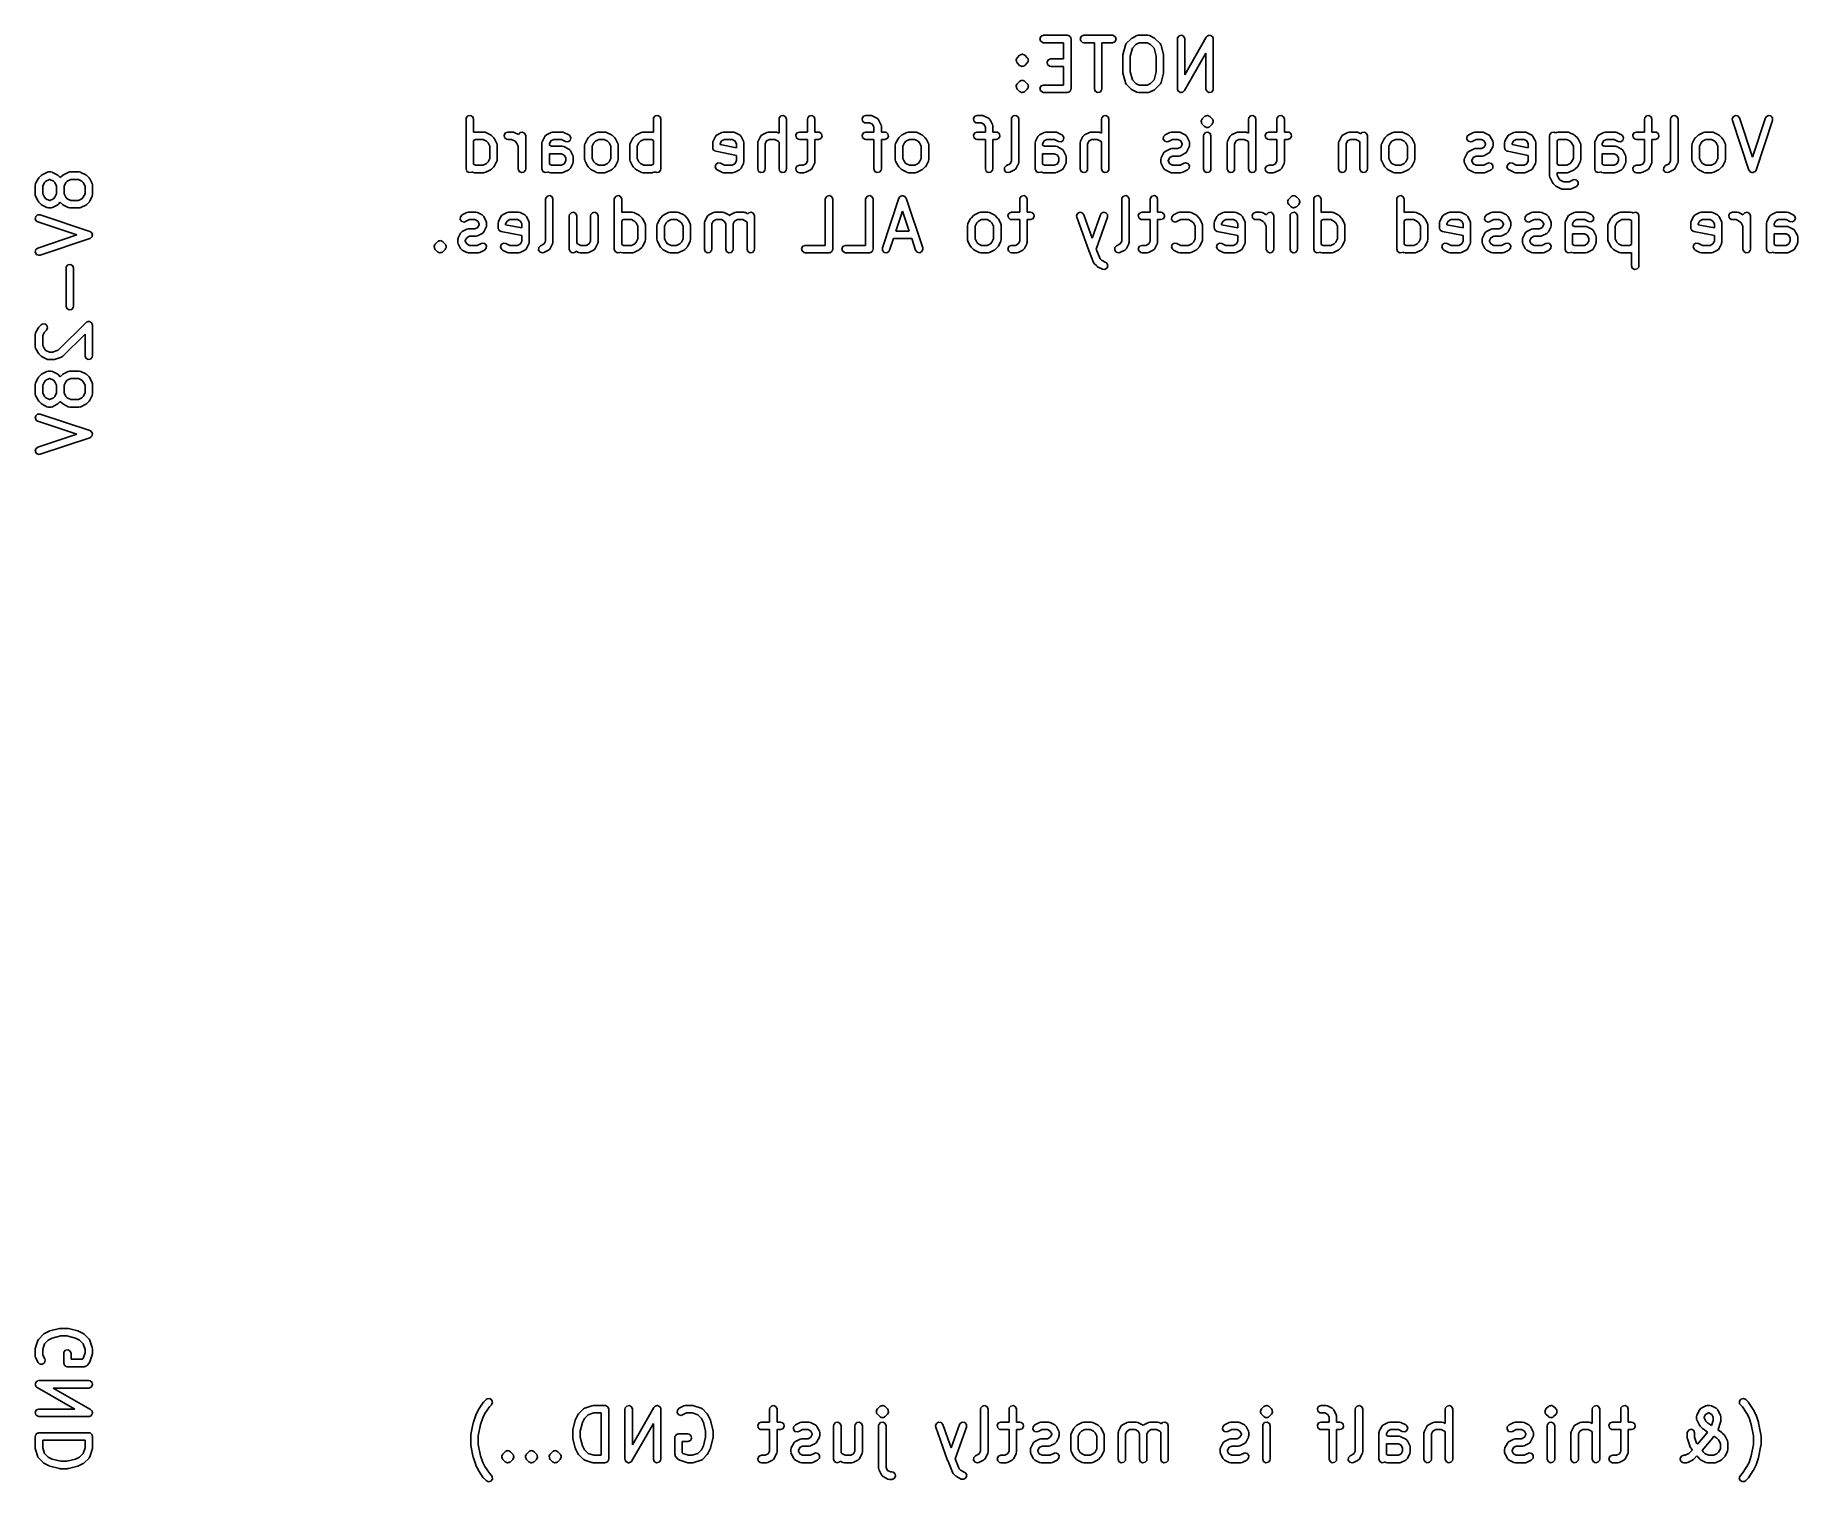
# Model space of a CAD drawing. Extents: x 50.7 to 149.2, y -112.7 to -83.6.
# Drawn here: x 50.69 to 86.08, y -112.67 to -83.62 of the extents above.
import ezdxf

# ---------------------------------------------------------------- set-up
doc = ezdxf.new("R2010")
doc.units = 0
doc.layers.add('BLACK', color=7, linetype='CONTINUOUS')

msp = doc.modelspace()

# ---------------------------------------------------------------- linework, layer by layer
at = {"layer": 'BLACK', "linetype": 'CONTINUOUS'}
for p, q in [((70.8638, -83.6814), (70.8894, -83.6369)), ((70.8727, -83.7319), (70.8638, -83.6814)), ((70.912, -83.7649), (70.8727, -83.7319)), ((70.8894, -83.6369), (70.9376, -83.6194)), ((70.9376, -83.7694), (70.912, -83.7649)), ((70.9376, -83.6194), (71.4138, -83.6194)), ((71.3388, -83.7694), (70.9376, -83.7694)), ((71.3388, -84.0956), (71.3388, -83.7694)), ((71.4138, -83.6194), (71.4236, -83.6211)), ((71.4236, -83.6211), (71.4268, -83.6205)), ((71.4268, -83.6205), (71.4297, -83.6222)), ((71.4297, -83.6222), (71.4395, -83.6239)), ((71.4395, -83.6239), (71.4544, -83.6364)), ((71.4544, -83.6364), (71.4713, -83.6462)), ((71.4713, -83.6462), (71.4736, -83.6525)), ((71.4736, -83.6525), (71.4788, -83.6569)), ((71.4788, -83.6569), (71.4821, -83.6761)), ((71.4821, -83.6761), (71.4888, -83.6944)), ((71.4888, -83.6944), (71.4888, -84.6944)), ((71.6733, -83.6814), (71.6989, -83.6369)), ((71.6822, -83.7319), (71.6733, -83.6814)), ((71.7215, -83.7649), (71.6822, -83.7319)), ((71.6989, -83.6369), (71.7471, -83.6194)), ((71.7471, -83.7694), (71.7215, -83.7649)), ((71.7471, -83.6194), (72.3186, -83.6194)), ((71.9579, -83.7694), (71.7471, -83.7694)), ((71.9579, -84.6944), (71.9579, -83.7694)), ((72.3186, -83.7694), (72.1079, -83.7694)), ((72.1079, -83.7694), (72.1079, -84.6944)), ((72.3186, -83.6194), (72.3442, -83.6239)), ((72.3668, -83.7518), (72.3186, -83.7694)), ((72.3442, -83.6239), (72.3835, -83.6569)), ((72.3924, -83.7074), (72.3668, -83.7518)), ((72.3835, -83.6569), (72.3924, -83.7074)), ((72.5315, -84.0095), (72.5791, -83.819)), ((72.5791, -83.819), (72.5898, -83.7953)), ((72.5898, -83.7953), (72.5957, -83.7909)), ((72.5957, -83.7909), (72.5989, -83.7842)), ((72.5989, -83.7842), (72.6941, -83.689)), ((72.7196, -83.8756), (72.6793, -84.0369)), ((72.6941, -83.689), (72.7125, -83.6761)), ((72.7125, -83.6761), (72.7136, -83.6749)), ((72.7136, -83.6749), (72.8088, -83.6273)), ((72.7916, -83.8036), (72.7196, -83.8756)), ((72.8601, -83.7694), (72.7916, -83.8036)), ((72.8088, -83.6273), (72.8338, -83.6199)), ((72.8338, -83.6199), (72.8382, -83.6209)), ((72.8382, -83.6209), (72.8424, -83.6194)), ((72.8424, -83.6194), (73.0329, -83.6194)), ((73.0152, -83.7694), (72.8601, -83.7694)), ((73.0837, -83.8036), (73.0152, -83.7694)), ((73.0329, -83.6194), (73.0585, -83.6239)), ((73.0585, -83.6239), (73.0619, -83.6268)), ((73.0619, -83.6268), (73.0664, -83.6273)), ((73.0664, -83.6273), (73.1616, -83.6749)), ((73.1556, -83.8756), (73.0837, -83.8036)), ((73.196, -84.0369), (73.1556, -83.8756)), ((73.1616, -83.6749), (73.1796, -83.6883)), ((73.1796, -83.6883), (73.1811, -83.689)), ((73.1811, -83.689), (73.2764, -83.7842)), ((73.2764, -83.7842), (73.2913, -83.8055)), ((73.2913, -83.8055), (73.292, -83.8129)), ((73.292, -83.8129), (73.2961, -83.819)), ((73.2961, -83.819), (73.3437, -84.0095)), ((73.6245, -83.6944), (73.629, -83.6687)), ((73.6245, -84.6944), (73.6245, -83.6944)), ((73.629, -83.6687), (73.662, -83.6294)), ((73.662, -83.6294), (73.7125, -83.6205)), ((73.7125, -83.6205), (73.757, -83.6462)), ((73.757, -83.6462), (73.7745, -83.6944)), ((73.7745, -84.412), (74.2058, -83.6572)), ((73.7745, -83.6944), (73.7745, -84.412)), ((74.2058, -83.6572), (74.2225, -83.6371)), ((74.2225, -83.6371), (74.229, -83.6347)), ((74.229, -83.6347), (74.2335, -83.6294)), ((74.2335, -83.6294), (74.2525, -83.6261)), ((74.2525, -83.6261), (74.2706, -83.6194)), ((74.2706, -83.6194), (74.2771, -83.6217)), ((74.2771, -83.6217), (74.284, -83.6205)), ((74.284, -83.6205), (74.3007, -83.6302)), ((74.3007, -83.6302), (74.3189, -83.6367)), ((74.3189, -83.6367), (74.3224, -83.6427)), ((74.3224, -83.6427), (74.3284, -83.6462)), ((74.3284, -83.6462), (74.335, -83.6643)), ((74.335, -83.6643), (74.3448, -83.681)), ((74.3448, -83.681), (74.3436, -83.6879)), ((74.3436, -83.6879), (74.346, -83.6944)), ((74.346, -83.6944), (74.346, -84.6944)), ((70.3867, -84.1164), (70.3896, -84.1103)), ((70.3918, -84.1352), (70.3867, -84.1164)), ((70.389, -84.1035), (70.4002, -84.0876)), ((70.3896, -84.1103), (70.389, -84.1035)), ((70.3935, -84.1546), (70.3918, -84.1352)), ((70.3991, -84.1628), (70.3935, -84.1546)), ((70.4, -84.166), (70.3991, -84.1628)), ((70.4027, -84.1679), (70.4, -84.166)), ((70.4002, -84.0876), (70.4084, -84.0699)), ((70.4084, -84.176), (70.4027, -84.1679)), ((70.4084, -84.0699), (70.456, -84.0223)), ((70.456, -84.2236), (70.4084, -84.176)), ((70.456, -84.0223), (70.4641, -84.0166)), ((70.4737, -84.2318), (70.456, -84.2236)), ((70.4641, -84.0166), (70.466, -84.0139)), ((70.466, -84.0139), (70.4692, -84.013)), ((70.4692, -84.013), (70.4694, -84.0129)), ((70.4694, -84.0129), (70.4715, -84.0104)), ((70.4715, -84.0104), (70.4735, -84.01)), ((70.4735, -84.01), (70.4774, -84.0074)), ((70.4896, -84.243), (70.4737, -84.2318)), ((70.4774, -84.0074), (70.4968, -84.0057)), ((70.4931, -84.2427), (70.4896, -84.243)), ((70.496, -84.2444), (70.4931, -84.2427)), ((70.4994, -84.2438), (70.496, -84.2444)), ((70.4968, -84.0057), (70.5156, -84.0006)), ((70.5025, -84.2453), (70.4994, -84.2438)), ((70.5213, -84.2402), (70.5025, -84.2453)), ((70.5156, -84.0006), (70.5187, -84.0021)), ((70.5187, -84.0021), (70.5221, -84.0015)), ((70.5407, -84.2385), (70.5213, -84.2402)), ((70.5221, -84.0015), (70.525, -84.0032)), ((70.525, -84.0032), (70.5285, -84.0029)), ((70.5285, -84.0029), (70.5444, -84.0141)), ((70.5446, -84.2359), (70.5407, -84.2385)), ((70.5444, -84.0141), (70.5621, -84.0223)), ((70.5465, -84.2355), (70.5446, -84.2359)), ((70.5487, -84.233), (70.5465, -84.2355)), ((70.5488, -84.2329), (70.5487, -84.233)), ((70.5521, -84.232), (70.5488, -84.2329)), ((70.554, -84.2293), (70.5521, -84.232)), ((70.5621, -84.2236), (70.554, -84.2293)), ((70.5621, -84.0223), (70.6097, -84.0699)), ((70.6097, -84.176), (70.5621, -84.2236)), ((70.6097, -84.0699), (70.6154, -84.078)), ((70.6179, -84.1583), (70.6097, -84.176)), ((70.6154, -84.078), (70.6181, -84.0799)), ((70.6291, -84.1424), (70.6179, -84.1583)), ((70.6181, -84.0799), (70.619, -84.0832)), ((70.619, -84.0832), (70.6246, -84.0913)), ((70.6246, -84.0913), (70.6263, -84.1107)), ((70.6263, -84.1107), (70.6314, -84.1295)), ((70.6314, -84.1295), (70.6285, -84.1356)), ((70.6285, -84.1356), (70.6291, -84.1424)), ((71.0066, -84.1575), (71.0323, -84.1131)), ((71.0155, -84.2081), (71.0066, -84.1575)), ((71.0548, -84.241), (71.0155, -84.2081)), ((71.0323, -84.1131), (71.0805, -84.0956)), ((71.0805, -84.2456), (71.0548, -84.241)), ((71.0805, -84.0956), (71.3388, -84.0956)), ((71.3388, -84.2456), (71.0805, -84.2456)), ((71.3388, -84.6194), (71.3388, -84.2456)), ((72.5293, -84.0277), (72.5319, -84.013)), ((72.5293, -84.361), (72.5293, -84.0277)), ((72.5319, -84.013), (72.5315, -84.0095)), ((72.6793, -84.0369), (72.6793, -84.3518)), ((73.196, -84.3518), (73.196, -84.0369)), ((73.3437, -84.0095), (73.3448, -84.0245)), ((73.3448, -84.0245), (73.346, -84.0277)), ((73.346, -84.0277), (73.346, -84.361)), ((74.196, -83.9768), (73.7646, -84.7316)), ((74.196, -84.6944), (74.196, -83.9768)), ((70.4002, -84.6114), (70.4084, -84.5937)), ((70.4084, -84.5937), (70.456, -84.5461)), ((70.456, -84.5461), (70.4641, -84.5404)), ((70.4641, -84.5404), (70.466, -84.5377)), ((70.466, -84.5377), (70.4692, -84.5368)), ((70.4692, -84.5368), (70.4694, -84.5367)), ((70.4694, -84.5367), (70.4715, -84.5342)), ((70.4715, -84.5342), (70.4735, -84.5338)), ((70.4735, -84.5338), (70.4774, -84.5312)), ((70.4774, -84.5312), (70.4968, -84.5295)), ((70.4968, -84.5295), (70.5156, -84.5244)), ((70.5156, -84.5244), (70.5187, -84.5259)), ((70.5187, -84.5259), (70.5221, -84.5253)), ((70.5221, -84.5253), (70.525, -84.527)), ((70.525, -84.527), (70.5285, -84.5267)), ((70.5285, -84.5267), (70.5444, -84.5379)), ((70.5444, -84.5379), (70.5621, -84.5461)), ((70.5621, -84.5461), (70.6097, -84.5937)), ((70.6097, -84.5937), (70.6154, -84.6018)), ((70.6154, -84.6018), (70.6181, -84.6037)), ((72.5305, -84.3643), (72.5293, -84.361)), ((72.5315, -84.3792), (72.5305, -84.3643)), ((72.5791, -84.5697), (72.5315, -84.3792)), ((72.5833, -84.5758), (72.5791, -84.5697)), ((72.5839, -84.5832), (72.5833, -84.5758)), ((72.5989, -84.6046), (72.5839, -84.5832)), ((72.6793, -84.3518), (72.7196, -84.5132)), ((72.7196, -84.5132), (72.7916, -84.5851)), ((72.7916, -84.5851), (72.8601, -84.6194)), ((73.0152, -84.6194), (73.0837, -84.5851)), ((73.0837, -84.5851), (73.1556, -84.5132)), ((73.1556, -84.5132), (73.196, -84.3518)), ((73.2795, -84.5978), (73.2764, -84.6046)), ((73.2855, -84.5935), (73.2795, -84.5978)), ((73.2961, -84.5697), (73.2855, -84.5935)), ((73.3437, -84.3792), (73.2961, -84.5697)), ((73.346, -84.361), (73.3434, -84.3758)), ((73.3434, -84.3758), (73.3437, -84.3792)), ((70.3867, -84.6402), (70.3896, -84.6341)), ((70.3918, -84.659), (70.3867, -84.6402)), ((70.389, -84.6273), (70.4002, -84.6114)), ((70.3896, -84.6341), (70.389, -84.6273)), ((70.3935, -84.6785), (70.3918, -84.659)), ((70.3991, -84.6866), (70.3935, -84.6785)), ((70.4, -84.6898), (70.3991, -84.6866)), ((70.4027, -84.6917), (70.4, -84.6898)), ((70.4084, -84.6998), (70.4027, -84.6917)), ((70.456, -84.7474), (70.4084, -84.6998)), ((70.4737, -84.7556), (70.456, -84.7474)), ((70.4896, -84.7668), (70.4737, -84.7556)), ((70.4931, -84.7665), (70.4896, -84.7668)), ((70.496, -84.7682), (70.4931, -84.7665)), ((70.4994, -84.7676), (70.496, -84.7682)), ((70.5025, -84.7691), (70.4994, -84.7676)), ((70.5213, -84.7641), (70.5025, -84.7691)), ((70.5407, -84.7624), (70.5213, -84.7641)), ((70.5446, -84.7597), (70.5407, -84.7624)), ((70.5465, -84.7593), (70.5446, -84.7597)), ((70.5487, -84.7568), (70.5465, -84.7593)), ((70.5488, -84.7567), (70.5487, -84.7568)), ((70.5521, -84.7558), (70.5488, -84.7567)), ((70.554, -84.7531), (70.5521, -84.7558)), ((70.5621, -84.7474), (70.554, -84.7531)), ((70.6097, -84.6998), (70.5621, -84.7474)), ((70.6179, -84.6821), (70.6097, -84.6998)), ((70.6291, -84.6662), (70.6179, -84.6821)), ((70.6181, -84.6037), (70.619, -84.607)), ((70.619, -84.607), (70.6246, -84.6151)), ((70.6246, -84.6151), (70.6263, -84.6345)), ((70.6263, -84.6345), (70.6314, -84.6533)), ((70.6314, -84.6533), (70.6285, -84.6594)), ((70.6285, -84.6594), (70.6291, -84.6662)), ((70.8638, -84.6814), (70.8894, -84.6369)), ((70.8727, -84.7319), (70.8638, -84.6814)), ((70.912, -84.7649), (70.8727, -84.7319)), ((70.8894, -84.6369), (70.9376, -84.6194)), ((70.9376, -84.7694), (70.912, -84.7649)), ((70.9376, -84.6194), (71.3388, -84.6194)), ((71.4138, -84.7694), (70.9376, -84.7694)), ((71.4321, -84.7627), (71.4138, -84.7694)), ((71.4513, -84.7593), (71.4321, -84.7627)), ((71.4557, -84.7541), (71.4513, -84.7593)), ((71.462, -84.7518), (71.4557, -84.7541)), ((71.4718, -84.735), (71.462, -84.7518)), ((71.4843, -84.72), (71.4718, -84.735)), ((71.486, -84.7103), (71.4843, -84.72)), ((71.4877, -84.7074), (71.486, -84.7103)), ((71.4888, -84.6944), (71.4871, -84.7041)), ((71.4871, -84.7041), (71.4877, -84.7074)), ((71.9754, -84.7426), (71.9579, -84.6944)), ((72.0198, -84.7682), (71.9754, -84.7426)), ((72.0704, -84.7593), (72.0198, -84.7682)), ((72.1033, -84.72), (72.0704, -84.7593)), ((72.1079, -84.6944), (72.1033, -84.72)), ((72.6941, -84.6998), (72.5989, -84.6046)), ((72.6956, -84.7005), (72.6941, -84.6998)), ((72.7136, -84.7138), (72.6956, -84.7005)), ((72.8088, -84.7615), (72.7136, -84.7138)), ((72.8133, -84.762), (72.8088, -84.7615)), ((72.8167, -84.7649), (72.8133, -84.762)), ((72.8424, -84.7694), (72.8167, -84.7649)), ((73.0329, -84.7694), (72.8424, -84.7694)), ((72.8601, -84.6194), (73.0152, -84.6194)), ((73.0371, -84.7678), (73.0329, -84.7694)), ((73.0414, -84.7689), (73.0371, -84.7678)), ((73.0664, -84.7615), (73.0414, -84.7689)), ((73.1616, -84.7138), (73.0664, -84.7615)), ((73.1628, -84.7127), (73.1616, -84.7138)), ((73.1811, -84.6998), (73.1628, -84.7127)), ((73.2764, -84.6046), (73.1811, -84.6998)), ((73.6269, -84.7009), (73.6245, -84.6944)), ((73.6257, -84.7077), (73.6269, -84.7009)), ((73.6355, -84.7244), (73.6257, -84.7077)), ((73.6421, -84.7426), (73.6355, -84.7244)), ((73.6481, -84.7461), (73.6421, -84.7426)), ((73.6516, -84.752), (73.6481, -84.7461)), ((73.6698, -84.7586), (73.6516, -84.752)), ((73.6865, -84.7682), (73.6698, -84.7586)), ((73.6933, -84.767), (73.6865, -84.7682)), ((73.6999, -84.7694), (73.6933, -84.767)), ((73.718, -84.7627), (73.6999, -84.7694)), ((73.737, -84.7593), (73.718, -84.7627)), ((73.7415, -84.754), (73.737, -84.7593)), ((73.748, -84.7516), (73.7415, -84.754)), ((73.7646, -84.7316), (73.748, -84.7516)), ((74.2135, -84.7426), (74.196, -84.6944)), ((74.2579, -84.7682), (74.2135, -84.7426)), ((74.3085, -84.7593), (74.2579, -84.7682)), ((74.3414, -84.72), (74.3085, -84.7593)), ((74.346, -84.6944), (74.3414, -84.72)), ((59.3388, -85.3044), (59.3433, -85.2787)), ((59.3388, -86.3044), (59.3388, -85.3044)), ((59.3433, -85.2787), (59.3763, -85.2394)), ((59.3763, -85.2394), (59.4268, -85.2305)), ((59.4268, -85.2305), (59.4713, -85.2562)), ((59.4713, -85.2562), (59.4888, -85.3044)), ((59.4888, -85.3044), (59.4888, -85.5667)), ((63.1007, -85.3044), (63.1052, -85.2787)), ((63.1007, -85.5663), (63.1007, -85.3044)), ((63.1052, -85.2787), (63.1382, -85.2394)), ((63.1382, -85.2394), (63.1887, -85.2305)), ((63.1887, -85.2305), (63.2332, -85.2562)), ((63.2332, -85.2562), (63.2507, -85.3044)), ((63.2507, -85.3044), (63.2507, -86.3044)), ((65.6245, -85.3044), (65.629, -85.2787)), ((65.6245, -85.5878), (65.6245, -85.3044)), ((65.629, -85.2787), (65.662, -85.2394)), ((65.662, -85.2394), (65.7125, -85.2305)), ((65.7125, -85.2305), (65.757, -85.2562)), ((65.757, -85.2562), (65.7745, -85.3044)), ((65.7745, -85.3044), (65.7745, -86.3044)), ((66.196, -85.3044), (66.2005, -85.2787)), ((66.196, -85.5627), (66.196, -85.3044)), ((66.2005, -85.2787), (66.2335, -85.2394)), ((66.2335, -85.2394), (66.284, -85.2305)), ((66.284, -85.2305), (66.3284, -85.2562)), ((66.3284, -85.2562), (66.346, -85.3044)), ((66.346, -85.3044), (66.346, -85.5627)), ((67.2923, -85.2914), (67.318, -85.2469)), ((67.3012, -85.3419), (67.2923, -85.2914)), ((67.318, -85.2469), (67.3662, -85.2294)), ((67.3662, -85.2294), (67.4614, -85.2294)), ((67.4614, -85.2294), (67.4871, -85.2339)), ((67.4871, -85.2339), (67.4905, -85.2368)), ((67.4905, -85.2368), (67.495, -85.2373)), ((67.495, -85.2373), (67.5902, -85.2849)), ((67.5902, -85.2849), (67.6111, -85.3004)), ((67.6111, -85.3004), (67.6156, -85.3107)), ((69.5304, -85.2914), (69.5561, -85.2469)), ((69.5393, -85.3419), (69.5304, -85.2914)), ((69.5561, -85.2469), (69.6043, -85.2294)), ((69.6043, -85.2294), (69.6995, -85.2294)), ((69.6995, -85.2294), (69.7252, -85.2339)), ((69.7252, -85.2339), (69.7286, -85.2368)), ((69.7286, -85.2368), (69.7331, -85.2373)), ((69.7331, -85.2373), (69.8283, -85.2849)), ((69.8283, -85.2849), (69.8492, -85.3004)), ((69.8492, -85.3004), (69.8537, -85.3107)), ((70.2912, -85.3044), (70.2957, -85.2787)), ((70.2912, -86.1438), (70.2912, -85.3044)), ((70.2957, -85.2787), (70.3287, -85.2394)), ((70.3287, -85.2394), (70.3792, -85.2305)), ((70.3792, -85.2305), (70.4236, -85.2562)), ((70.4236, -85.2562), (70.4412, -85.3044)), ((70.4412, -85.3044), (70.4412, -86.1615)), ((72.1007, -85.3044), (72.1052, -85.2787)), ((72.1007, -85.5878), (72.1007, -85.3044)), ((72.1052, -85.2787), (72.1382, -85.2394)), ((72.1382, -85.2394), (72.1887, -85.2305)), ((72.1887, -85.2305), (72.2332, -85.2562)), ((72.2332, -85.2562), (72.2507, -85.3044)), ((72.2507, -85.3044), (72.2507, -86.3044)), ((74.1144, -85.3166), (74.1227, -85.299)), ((74.1227, -85.299), (74.1703, -85.2513)), ((74.1703, -85.2513), (74.1784, -85.2457)), ((74.1784, -85.2457), (74.1803, -85.2429)), ((74.1803, -85.2429), (74.1835, -85.2421)), ((74.1835, -85.2421), (74.1837, -85.242)), ((74.1837, -85.242), (74.1858, -85.2394)), ((74.1858, -85.2394), (74.1878, -85.2391)), ((74.1878, -85.2391), (74.1916, -85.2364)), ((74.1916, -85.2364), (74.2111, -85.2347)), ((74.2111, -85.2347), (74.2299, -85.2297)), ((74.2299, -85.2297), (74.233, -85.2311)), ((74.233, -85.2311), (74.2364, -85.2305)), ((74.2364, -85.2305), (74.2393, -85.2322)), ((74.2393, -85.2322), (74.2427, -85.2319)), ((74.2427, -85.2319), (74.2587, -85.2431)), ((74.2587, -85.2431), (74.2764, -85.2513)), ((74.2764, -85.2513), (74.324, -85.299)), ((74.324, -85.299), (74.3297, -85.3071)), ((74.3297, -85.3071), (74.3324, -85.309)), ((74.3324, -85.309), (74.3333, -85.3122)), ((75.0531, -85.3044), (75.0576, -85.2787)), ((75.0531, -85.5878), (75.0531, -85.3044)), ((75.0576, -85.2787), (75.0906, -85.2394)), ((75.0906, -85.2394), (75.1411, -85.2305)), ((75.1411, -85.2305), (75.1855, -85.2562)), ((75.1855, -85.2562), (75.2031, -85.3044)), ((75.2031, -85.3044), (75.2031, -86.3044)), ((75.6245, -85.3044), (75.629, -85.2787)), ((75.6245, -85.5627), (75.6245, -85.3044)), ((75.629, -85.2787), (75.662, -85.2394)), ((75.662, -85.2394), (75.7125, -85.2305)), ((75.7125, -85.2305), (75.757, -85.2562)), ((75.757, -85.2562), (75.7745, -85.3044)), ((75.7745, -85.3044), (75.7745, -85.5627)), ((83.0055, -85.3044), (83.01, -85.2787)), ((83.0055, -85.5627), (83.0055, -85.3044)), ((83.01, -85.2787), (83.043, -85.2394)), ((83.043, -85.2394), (83.0935, -85.2305)), ((83.0935, -85.2305), (83.1379, -85.2562)), ((83.1379, -85.2562), (83.1555, -85.3044)), ((83.1555, -85.3044), (83.1555, -85.5627)), ((83.5293, -85.3044), (83.5338, -85.2787)), ((83.5293, -86.1438), (83.5293, -85.3044)), ((83.5338, -85.2787), (83.5668, -85.2394)), ((83.5668, -85.2394), (83.6173, -85.2305)), ((83.6173, -85.2305), (83.6617, -85.2562)), ((83.6617, -85.2562), (83.6793, -85.3044)), ((83.6793, -85.3044), (83.6793, -86.1615)), ((84.7674, -85.3023), (84.7863, -85.2546)), ((84.7712, -85.3281), (84.7674, -85.3023)), ((84.7863, -85.2546), (84.8314, -85.2302)), ((84.8314, -85.2302), (84.8816, -85.2405)), ((84.8816, -85.2405), (84.9135, -85.2807)), ((84.9135, -85.2807), (85.1757, -86.0672)), ((85.1757, -86.0672), (85.4379, -85.2807)), ((85.4379, -85.2807), (85.4503, -85.2578)), ((85.4503, -85.2578), (85.494, -85.2309)), ((85.494, -85.2309), (85.5448, -85.2384)), ((85.5448, -85.2384), (85.5788, -85.2768)), ((85.5788, -85.2768), (85.5802, -85.3281)), ((59.4888, -85.5667), (59.5005, -85.5632)), ((59.5005, -85.5632), (59.5048, -85.5642)), ((59.5048, -85.5642), (59.509, -85.5627)), ((59.509, -85.5627), (59.6995, -85.5627)), ((59.6995, -85.5627), (59.7252, -85.5672)), ((59.7252, -85.5672), (59.7286, -85.5701)), ((59.7286, -85.5701), (59.7331, -85.5706)), ((59.7331, -85.5706), (59.8283, -85.6183)), ((59.8283, -85.6183), (59.8463, -85.6316)), ((59.8463, -85.6316), (59.8478, -85.6323)), ((59.8478, -85.6323), (59.8954, -85.6799)), ((60.1019, -85.6247), (60.1275, -85.5803)), ((60.1108, -85.6752), (60.1019, -85.6247)), ((60.1275, -85.5803), (60.1757, -85.5627)), ((60.1757, -85.5627), (60.271, -85.5627)), ((60.271, -85.5627), (60.2966, -85.5672)), ((60.2966, -85.5672), (60.3, -85.5701)), ((60.3, -85.5701), (60.3045, -85.5706)), ((60.3045, -85.5706), (60.3907, -85.6137)), ((60.3907, -85.6137), (60.391, -85.6121)), ((60.391, -85.6121), (60.4239, -85.5728)), ((60.4239, -85.5728), (60.4745, -85.5639)), ((60.4745, -85.5639), (60.5189, -85.5895)), ((60.5189, -85.5895), (60.5364, -85.6377)), ((60.5364, -85.6377), (60.5364, -86.3044)), ((60.8705, -85.747), (60.9182, -85.6518)), ((60.9182, -85.6518), (60.9337, -85.6309)), ((60.9337, -85.6309), (60.944, -85.6264)), ((60.944, -85.6264), (60.9517, -85.6183)), ((60.9517, -85.6183), (61.0469, -85.5706)), ((61.0469, -85.5706), (61.0719, -85.5632)), ((61.0719, -85.5632), (61.0763, -85.5642)), ((61.0763, -85.5642), (61.0805, -85.5627)), ((61.0805, -85.5627), (61.271, -85.5627)), ((61.271, -85.5627), (61.2966, -85.5672)), ((61.2966, -85.5672), (61.3, -85.5701)), ((61.3, -85.5701), (61.3045, -85.5706)), ((61.3045, -85.5706), (61.3997, -85.6183)), ((61.3997, -85.6183), (61.4207, -85.6338)), ((61.4207, -85.6338), (61.4411, -85.6808)), ((61.7893, -85.6799), (61.837, -85.6323)), ((61.837, -85.6323), (61.8553, -85.6194)), ((61.8553, -85.6194), (61.8565, -85.6183)), ((61.8565, -85.6183), (61.9517, -85.5706)), ((61.9517, -85.5706), (61.9767, -85.5632)), ((61.9767, -85.5632), (61.981, -85.5642)), ((61.981, -85.5642), (61.9852, -85.5627)), ((61.9852, -85.5627), (62.1281, -85.5627)), ((62.1281, -85.5627), (62.1537, -85.5672)), ((62.1537, -85.5672), (62.1572, -85.5701)), ((62.1572, -85.5701), (62.1616, -85.5706)), ((62.1616, -85.5706), (62.2569, -85.6183)), ((62.2569, -85.6183), (62.2749, -85.6316)), ((62.2749, -85.6316), (62.2764, -85.6323)), ((62.2764, -85.6323), (62.324, -85.6799)), ((62.6941, -85.6799), (62.7417, -85.6323)), ((62.7417, -85.6323), (62.7601, -85.6194)), ((62.7601, -85.6194), (62.7612, -85.6183)), ((62.7612, -85.6183), (62.8565, -85.5706)), ((62.8565, -85.5706), (62.8814, -85.5632)), ((62.8814, -85.5632), (62.8858, -85.5642)), ((62.8858, -85.5642), (62.89, -85.5627)), ((62.89, -85.5627), (63.0805, -85.5627)), ((63.0805, -85.5627), (63.1007, -85.5663)), ((64.2991, -85.747), (64.3467, -85.6518)), ((64.3467, -85.6518), (64.3622, -85.6309)), ((64.3622, -85.6309), (64.3725, -85.6264)), ((64.3725, -85.6264), (64.3803, -85.6183)), ((64.3803, -85.6183), (64.4755, -85.5706)), ((64.4755, -85.5706), (64.5005, -85.5632)), ((64.5005, -85.5632), (64.5048, -85.5642)), ((64.5048, -85.5642), (64.509, -85.5627)), ((64.509, -85.5627), (64.6995, -85.5627)), ((64.6995, -85.5627), (64.7252, -85.5672)), ((64.7252, -85.5672), (64.7286, -85.5701)), ((64.7286, -85.5701), (64.7331, -85.5706)), ((64.7331, -85.5706), (64.8283, -85.6183)), ((64.8283, -85.6183), (64.8492, -85.6338)), ((64.8492, -85.6338), (64.8537, -85.6441)), ((64.8537, -85.6441), (64.8618, -85.6518)), ((64.8618, -85.6518), (64.9095, -85.747)), ((65.2039, -85.747), (65.2515, -85.6518)), ((65.2515, -85.6518), (65.267, -85.6309)), ((65.267, -85.6309), (65.2773, -85.6264)), ((65.2773, -85.6264), (65.285, -85.6183)), ((65.285, -85.6183), (65.3803, -85.5706)), ((65.3803, -85.5706), (65.4052, -85.5632)), ((65.4052, -85.5632), (65.4096, -85.5642)), ((65.4096, -85.5642), (65.4138, -85.5627)), ((65.4138, -85.5627), (65.5567, -85.5627)), ((65.5567, -85.5627), (65.5823, -85.5672)), ((65.5823, -85.5672), (65.5858, -85.5701)), ((65.5858, -85.5701), (65.5902, -85.5706)), ((65.5902, -85.5706), (65.6245, -85.5878)), ((65.959, -85.6247), (65.9846, -85.5803)), ((65.9679, -85.6752), (65.959, -85.6247)), ((65.9846, -85.5803), (66.0329, -85.5627)), ((66.0329, -85.5627), (66.196, -85.5627)), ((66.346, -85.5627), (66.4138, -85.5627)), ((66.4138, -85.5627), (66.4395, -85.5672)), ((66.4395, -85.5672), (66.4788, -85.6002)), ((66.4877, -85.6507), (66.462, -85.6952)), ((66.4788, -85.6002), (66.4877, -85.6507)), ((67.2923, -85.6247), (67.318, -85.5803)), ((67.3012, -85.6752), (67.2923, -85.6247)), ((67.3405, -85.3749), (67.3012, -85.3419)), ((67.318, -85.5803), (67.3662, -85.5627)), ((67.3662, -85.3794), (67.3405, -85.3749)), ((67.4437, -85.3794), (67.3662, -85.3794)), ((67.3662, -85.5627), (67.5293, -85.5627)), ((67.5008, -85.4079), (67.4437, -85.3794)), ((67.5293, -85.4649), (67.5008, -85.4079)), ((67.5293, -85.5627), (67.5293, -85.4649)), ((67.6156, -85.3107), (67.6237, -85.3185)), ((67.6237, -85.3185), (67.6714, -85.4137)), ((67.6714, -85.4137), (67.6788, -85.4387)), ((67.6788, -85.4387), (67.6778, -85.443)), ((67.6778, -85.443), (67.6793, -85.4472)), ((67.6793, -85.4472), (67.6793, -85.5627)), ((67.6793, -85.5627), (67.7471, -85.5627)), ((67.7471, -85.5627), (67.7728, -85.5672)), ((67.7728, -85.5672), (67.8121, -85.6002)), ((67.821, -85.6507), (67.7954, -85.6952)), ((67.8121, -85.6002), (67.821, -85.6507)), ((68.0274, -85.6799), (68.0751, -85.6323)), ((68.0751, -85.6323), (68.0934, -85.6194)), ((68.0934, -85.6194), (68.0946, -85.6183)), ((68.0946, -85.6183), (68.1898, -85.5706)), ((68.1898, -85.5706), (68.2148, -85.5632)), ((68.2148, -85.5632), (68.2191, -85.5642)), ((68.2191, -85.5642), (68.2233, -85.5627)), ((68.2233, -85.5627), (68.3662, -85.5627)), ((68.3662, -85.5627), (68.3918, -85.5672)), ((68.3918, -85.5672), (68.3953, -85.5701)), ((68.3953, -85.5701), (68.3997, -85.5706)), ((68.3997, -85.5706), (68.495, -85.6183)), ((68.495, -85.6183), (68.513, -85.6316)), ((68.513, -85.6316), (68.5145, -85.6323)), ((68.5145, -85.6323), (68.5621, -85.6799)), ((69.5304, -85.6247), (69.5561, -85.5803)), ((69.5393, -85.6752), (69.5304, -85.6247)), ((69.5786, -85.3749), (69.5393, -85.3419)), ((69.5561, -85.5803), (69.6043, -85.5627)), ((69.6043, -85.3794), (69.5786, -85.3749)), ((69.6818, -85.3794), (69.6043, -85.3794)), ((69.6043, -85.5627), (69.7674, -85.5627)), ((69.7389, -85.4079), (69.6818, -85.3794)), ((69.7674, -85.4649), (69.7389, -85.4079)), ((69.7674, -85.5627), (69.7674, -85.4649)), ((69.8537, -85.3107), (69.8618, -85.3185)), ((69.8618, -85.3185), (69.9095, -85.4137)), ((69.9095, -85.4137), (69.9169, -85.4387)), ((69.9169, -85.4387), (69.9158, -85.443)), ((69.9158, -85.443), (69.9174, -85.4472)), ((69.9174, -85.4472), (69.9174, -85.5627)), ((69.9174, -85.5627), (69.9852, -85.5627)), ((69.9852, -85.5627), (70.0109, -85.5672)), ((70.0109, -85.5672), (70.0502, -85.6002)), ((70.0591, -85.6507), (70.0334, -85.6952)), ((70.0502, -85.6002), (70.0591, -85.6507)), ((70.7753, -85.747), (70.8229, -85.6518)), ((70.8229, -85.6518), (70.8384, -85.6309)), ((70.8384, -85.6309), (70.8487, -85.6264)), ((70.8487, -85.6264), (70.8565, -85.6183)), ((70.8565, -85.6183), (70.9517, -85.5706)), ((70.9517, -85.5706), (70.9767, -85.5632)), ((70.9767, -85.5632), (70.981, -85.5642)), ((70.981, -85.5642), (70.9852, -85.5627)), ((70.9852, -85.5627), (71.1757, -85.5627)), ((71.1757, -85.5627), (71.2014, -85.5672)), ((71.2014, -85.5672), (71.2048, -85.5701)), ((71.2048, -85.5701), (71.2093, -85.5706)), ((71.2093, -85.5706), (71.3045, -85.6183)), ((71.3045, -85.6183), (71.3254, -85.6338)), ((71.3254, -85.6338), (71.3458, -85.6808)), ((71.6801, -85.747), (71.7277, -85.6518)), ((71.7277, -85.6518), (71.7432, -85.6309)), ((71.7432, -85.6309), (71.7535, -85.6264)), ((71.7535, -85.6264), (71.7612, -85.6183)), ((71.7612, -85.6183), (71.8565, -85.5706)), ((71.8565, -85.5706), (71.8814, -85.5632)), ((71.8814, -85.5632), (71.8858, -85.5642)), ((71.8858, -85.5642), (71.89, -85.5627)), ((71.89, -85.5627), (72.0329, -85.5627)), ((72.0329, -85.5627), (72.0585, -85.5672)), ((72.0585, -85.5672), (72.0619, -85.5701)), ((72.0619, -85.5701), (72.0664, -85.5706)), ((72.0664, -85.5706), (72.1007, -85.5878)), ((73.3419, -85.7067), (73.345, -85.6555)), ((73.345, -85.6555), (73.3803, -85.6183)), ((73.3803, -85.6183), (73.4755, -85.5706)), ((73.4755, -85.5706), (73.5005, -85.5632)), ((73.5005, -85.5632), (73.5048, -85.5642)), ((73.5048, -85.5642), (73.509, -85.5627)), ((73.509, -85.5627), (73.6519, -85.5627)), ((73.6519, -85.5627), (73.6776, -85.5672)), ((73.6776, -85.5672), (73.681, -85.5701)), ((73.681, -85.5701), (73.6854, -85.5706)), ((73.6854, -85.5706), (73.7807, -85.6183)), ((73.7807, -85.6183), (73.8016, -85.6338)), ((73.8016, -85.6338), (73.8061, -85.6441)), ((73.8061, -85.6441), (73.8142, -85.6518)), ((73.8142, -85.6518), (73.8618, -85.747)), ((74.101, -85.3455), (74.1039, -85.3393)), ((74.106, -85.3643), (74.101, -85.3455)), ((74.1033, -85.3326), (74.1144, -85.3166)), ((74.1039, -85.3393), (74.1033, -85.3326)), ((74.1077, -85.3837), (74.106, -85.3643)), ((74.1134, -85.3918), (74.1077, -85.3837)), ((74.1143, -85.395), (74.1134, -85.3918)), ((74.117, -85.3969), (74.1143, -85.395)), ((74.1227, -85.405), (74.117, -85.3969)), ((74.1703, -85.4527), (74.1227, -85.405)), ((74.1483, -85.6377), (74.1529, -85.6121)), ((74.1483, -86.3044), (74.1483, -85.6377)), ((74.1529, -85.6121), (74.1858, -85.5728)), ((74.188, -85.4609), (74.1703, -85.4527)), ((74.1858, -85.5728), (74.2364, -85.5639)), ((74.2039, -85.4721), (74.188, -85.4609)), ((74.2073, -85.4718), (74.2039, -85.4721)), ((74.2103, -85.4735), (74.2073, -85.4718)), ((74.2137, -85.4729), (74.2103, -85.4735)), ((74.2168, -85.4743), (74.2137, -85.4729)), ((74.2356, -85.4693), (74.2168, -85.4743)), ((74.255, -85.4676), (74.2356, -85.4693)), ((74.2364, -85.5639), (74.2808, -85.5895)), ((74.2588, -85.4649), (74.255, -85.4676)), ((74.2608, -85.4646), (74.2588, -85.4649)), ((74.263, -85.462), (74.2608, -85.4646)), ((74.2631, -85.4619), (74.263, -85.462)), ((74.2664, -85.4611), (74.2631, -85.4619)), ((74.2683, -85.4583), (74.2664, -85.4611)), ((74.2764, -85.4527), (74.2683, -85.4583)), ((74.324, -85.405), (74.2764, -85.4527)), ((74.2808, -85.5895), (74.2983, -85.6377)), ((74.2983, -85.6377), (74.2983, -86.3044)), ((74.3322, -85.3874), (74.324, -85.405)), ((74.3434, -85.3714), (74.3322, -85.3874)), ((74.3333, -85.3122), (74.3389, -85.3203)), ((74.3389, -85.3203), (74.3406, -85.3397)), ((74.3406, -85.3397), (74.3457, -85.3585)), ((74.3457, -85.3585), (74.3428, -85.3647)), ((74.3428, -85.3647), (74.3434, -85.3714)), ((74.6324, -85.747), (74.6801, -85.6518)), ((74.6801, -85.6518), (74.6956, -85.6309)), ((74.6956, -85.6309), (74.7059, -85.6264)), ((74.7059, -85.6264), (74.7136, -85.6183)), ((74.7136, -85.6183), (74.8088, -85.5706)), ((74.8088, -85.5706), (74.8338, -85.5632)), ((74.8338, -85.5632), (74.8382, -85.5642)), ((74.8382, -85.5642), (74.8424, -85.5627)), ((74.8424, -85.5627), (74.9852, -85.5627)), ((74.9852, -85.5627), (75.0109, -85.5672)), ((75.0109, -85.5672), (75.0143, -85.5701)), ((75.0143, -85.5701), (75.0188, -85.5706)), ((75.0188, -85.5706), (75.0531, -85.5878)), ((75.3876, -85.6247), (75.4132, -85.5803)), ((75.3965, -85.6752), (75.3876, -85.6247)), ((75.4132, -85.5803), (75.4614, -85.5627)), ((75.4614, -85.5627), (75.6245, -85.5627)), ((75.7745, -85.5627), (75.8424, -85.5627)), ((75.8424, -85.5627), (75.868, -85.5672)), ((75.868, -85.5672), (75.9073, -85.6002)), ((75.9162, -85.6507), (75.8906, -85.6952)), ((75.9073, -85.6002), (75.9162, -85.6507)), ((76.8705, -85.747), (76.9182, -85.6518)), ((76.9182, -85.6518), (76.9337, -85.6309)), ((76.9337, -85.6309), (76.944, -85.6264)), ((76.944, -85.6264), (76.9517, -85.6183)), ((76.9517, -85.6183), (77.0469, -85.5706)), ((77.0469, -85.5706), (77.0719, -85.5632)), ((77.0719, -85.5632), (77.0763, -85.5642)), ((77.0763, -85.5642), (77.0805, -85.5627)), ((77.0805, -85.5627), (77.2233, -85.5627)), ((77.2233, -85.5627), (77.249, -85.5672)), ((77.249, -85.5672), (77.2524, -85.5701)), ((77.2524, -85.5701), (77.2569, -85.5706)), ((77.2569, -85.5706), (77.3087, -85.5966)), ((77.3087, -85.5966), (77.3287, -85.5728)), ((77.3287, -85.5728), (77.3792, -85.5639)), ((77.3792, -85.5639), (77.4236, -85.5895)), ((77.4236, -85.5895), (77.4412, -85.6377)), ((77.4412, -85.6377), (77.4412, -86.3044)), ((77.7893, -85.6799), (77.837, -85.6323)), ((77.837, -85.6323), (77.8553, -85.6194)), ((77.8553, -85.6194), (77.8565, -85.6183)), ((77.8565, -85.6183), (77.9517, -85.5706)), ((77.9517, -85.5706), (77.9767, -85.5632)), ((77.9767, -85.5632), (77.981, -85.5642)), ((77.981, -85.5642), (77.9852, -85.5627)), ((77.9852, -85.5627), (78.1281, -85.5627)), ((78.1281, -85.5627), (78.1537, -85.5672)), ((78.1537, -85.5672), (78.1572, -85.5701)), ((78.1572, -85.5701), (78.1616, -85.5706)), ((78.1616, -85.5706), (78.2569, -85.6183)), ((78.2569, -85.6183), (78.2749, -85.6316)), ((78.2749, -85.6316), (78.2764, -85.6323)), ((78.2764, -85.6323), (78.324, -85.6799)), ((79.4372, -85.7067), (79.4402, -85.6555)), ((79.4402, -85.6555), (79.4755, -85.6183)), ((79.4755, -85.6183), (79.5707, -85.5706)), ((79.5707, -85.5706), (79.5957, -85.5632)), ((79.5957, -85.5632), (79.6001, -85.5642)), ((79.6001, -85.5642), (79.6043, -85.5627)), ((79.6043, -85.5627), (79.7471, -85.5627)), ((79.7471, -85.5627), (79.7728, -85.5672)), ((79.7728, -85.5672), (79.7762, -85.5701)), ((79.7762, -85.5701), (79.7807, -85.5706)), ((79.7807, -85.5706), (79.8759, -85.6183)), ((79.8759, -85.6183), (79.8968, -85.6338)), ((79.8968, -85.6338), (79.9013, -85.6441)), ((79.9013, -85.6441), (79.9095, -85.6518)), ((79.9095, -85.6518), (79.9571, -85.747)), ((80.2039, -85.747), (80.2515, -85.6518)), ((80.2515, -85.6518), (80.267, -85.6309)), ((80.267, -85.6309), (80.2773, -85.6264)), ((80.2773, -85.6264), (80.285, -85.6183)), ((80.285, -85.6183), (80.3803, -85.5706)), ((80.3803, -85.5706), (80.4052, -85.5632)), ((80.4052, -85.5632), (80.4096, -85.5642)), ((80.4096, -85.5642), (80.4138, -85.5627)), ((80.4138, -85.5627), (80.6043, -85.5627)), ((80.6043, -85.5627), (80.6299, -85.5672)), ((80.6299, -85.5672), (80.6334, -85.5701)), ((80.6334, -85.5701), (80.6378, -85.5706)), ((80.6378, -85.5706), (80.7331, -85.6183)), ((80.7331, -85.6183), (80.754, -85.6338)), ((80.754, -85.6338), (80.7585, -85.6441)), ((80.7585, -85.6441), (80.7666, -85.6518)), ((80.7666, -85.6518), (80.8142, -85.747)), ((81.1007, -85.6377), (81.1052, -85.6121)), ((81.1007, -86.4472), (81.1007, -85.6377)), ((81.1052, -85.6121), (81.1382, -85.5728)), ((81.1382, -85.5728), (81.1887, -85.5639)), ((81.1887, -85.5639), (81.2176, -85.5805)), ((81.2176, -85.5805), (81.2374, -85.5706)), ((81.2374, -85.5706), (81.2624, -85.5632)), ((81.2624, -85.5632), (81.2667, -85.5642)), ((81.2667, -85.5642), (81.271, -85.5627)), ((81.271, -85.5627), (81.4614, -85.5627)), ((81.4614, -85.5627), (81.4871, -85.5672)), ((81.4871, -85.5672), (81.4905, -85.5701)), ((81.4905, -85.5701), (81.495, -85.5706)), ((81.495, -85.5706), (81.5902, -85.6183)), ((81.5902, -85.6183), (81.6082, -85.6316)), ((81.6082, -85.6316), (81.6097, -85.6323)), ((81.6097, -85.6323), (81.6573, -85.6799)), ((82.0134, -85.747), (82.061, -85.6518)), ((82.061, -85.6518), (82.0765, -85.6309)), ((82.0765, -85.6309), (82.0868, -85.6264)), ((82.0868, -85.6264), (82.0946, -85.6183)), ((82.0946, -85.6183), (82.1898, -85.5706)), ((82.1898, -85.5706), (82.2148, -85.5632)), ((82.2148, -85.5632), (82.2191, -85.5642)), ((82.2191, -85.5642), (82.2233, -85.5627)), ((82.2233, -85.5627), (82.4138, -85.5627)), ((82.4138, -85.5627), (82.4395, -85.5672)), ((82.4395, -85.5672), (82.4429, -85.5701)), ((82.4429, -85.5701), (82.4474, -85.5706)), ((82.4474, -85.5706), (82.5426, -85.6183)), ((82.5426, -85.6183), (82.5635, -85.6338)), ((82.5635, -85.6338), (82.5839, -85.6808)), ((82.7685, -85.6247), (82.7942, -85.5803)), ((82.7774, -85.6752), (82.7685, -85.6247)), ((82.7942, -85.5803), (82.8424, -85.5627)), ((82.8424, -85.5627), (83.0055, -85.5627)), ((83.1555, -85.5627), (83.2233, -85.5627)), ((83.2233, -85.5627), (83.249, -85.5672)), ((83.249, -85.5672), (83.2883, -85.6002)), ((83.2972, -85.6507), (83.2715, -85.6952)), ((83.2883, -85.6002), (83.2972, -85.6507)), ((84.0274, -85.6799), (84.0751, -85.6323)), ((84.0751, -85.6323), (84.0934, -85.6194)), ((84.0934, -85.6194), (84.0946, -85.6183)), ((84.0946, -85.6183), (84.1898, -85.5706)), ((84.1898, -85.5706), (84.2148, -85.5632)), ((84.2148, -85.5632), (84.2191, -85.5642)), ((84.2191, -85.5642), (84.2233, -85.5627)), ((84.2233, -85.5627), (84.3662, -85.5627)), ((84.3662, -85.5627), (84.3918, -85.5672)), ((84.3918, -85.5672), (84.3953, -85.5701)), ((84.3953, -85.5701), (84.3997, -85.5706)), ((84.3997, -85.5706), (84.495, -85.6183)), ((84.495, -85.6183), (84.513, -85.6316)), ((84.513, -85.6316), (84.5145, -85.6323)), ((84.5145, -85.6323), (84.5621, -85.6799)), ((85.1046, -86.3281), (84.7712, -85.3281)), ((85.5802, -85.3281), (85.2469, -86.3281)), ((59.5268, -85.7127), (59.4888, -85.7317)), ((59.4888, -85.7317), (59.4888, -86.2104)), ((59.6818, -85.7127), (59.5268, -85.7127)), ((59.7503, -85.747), (59.6818, -85.7127)), ((59.7807, -85.7774), (59.7503, -85.747)), ((59.815, -85.8459), (59.7807, -85.7774)), ((59.815, -86.0962), (59.815, -85.8459)), ((59.8954, -85.6799), (59.9083, -85.6983)), ((59.9083, -85.6983), (59.9095, -85.6994)), ((59.9095, -85.6994), (59.9571, -85.7946)), ((59.9571, -85.7946), (59.9645, -85.8196)), ((59.9645, -85.8196), (59.9635, -85.824)), ((59.9635, -85.824), (59.965, -85.8282)), ((59.965, -85.8282), (59.965, -86.1139)), ((60.1501, -85.7082), (60.1108, -85.6752)), ((60.1757, -85.7127), (60.1501, -85.7082)), ((60.2532, -85.7127), (60.1757, -85.7127)), ((60.3218, -85.747), (60.2532, -85.7127)), ((60.3522, -85.7774), (60.3218, -85.747)), ((60.3864, -85.8459), (60.3522, -85.7774)), ((60.3864, -86.3044), (60.3864, -85.8459)), ((60.8626, -85.7806), (60.8671, -85.7549)), ((60.8626, -86.3044), (60.8626, -85.7806)), ((60.8671, -85.7549), (60.87, -85.7515)), ((60.87, -85.7515), (60.8705, -85.747)), ((61.0411, -85.7412), (61.0126, -85.7983)), ((61.0126, -85.7983), (61.0126, -85.8295)), ((61.0126, -85.8295), (61.0506, -85.8484)), ((61.0329, -85.9984), (61.0126, -85.9949)), ((61.0126, -85.9949), (61.0126, -86.2104)), ((61.2532, -85.9984), (61.0329, -85.9984)), ((61.0982, -85.7127), (61.0411, -85.7412)), ((61.0506, -85.8484), (61.271, -85.8484)), ((61.2532, -85.7127), (61.0982, -85.7127)), ((61.3326, -85.7524), (61.2532, -85.7127)), ((61.3103, -86.0269), (61.2532, -85.9984)), ((61.271, -85.8484), (61.2966, -85.853)), ((61.2966, -85.853), (61.3, -85.8558)), ((61.3, -85.8558), (61.3045, -85.8563)), ((61.3045, -85.8563), (61.3997, -85.904)), ((61.3836, -85.7583), (61.3326, -85.7524)), ((61.4264, -85.73), (61.3836, -85.7583)), ((61.3997, -85.904), (61.4207, -85.9195)), ((61.4207, -85.9195), (61.4251, -85.9298)), ((61.4251, -85.9298), (61.4333, -85.9375)), ((61.4411, -85.6808), (61.4264, -85.73)), ((61.4333, -85.9375), (61.4809, -86.0327)), ((61.7198, -85.8282), (61.7243, -85.8025)), ((61.7198, -86.1139), (61.7198, -85.8282)), ((61.7243, -85.8025), (61.7272, -85.7991)), ((61.7272, -85.7991), (61.7277, -85.7946)), ((61.7277, -85.7946), (61.7753, -85.6994)), ((61.7753, -85.6994), (61.7887, -85.6814)), ((61.7887, -85.6814), (61.7893, -85.6799)), ((61.904, -85.7774), (61.8698, -85.8459)), ((61.8698, -85.8459), (61.8698, -86.0962)), ((61.9344, -85.747), (61.904, -85.7774)), ((62.0029, -85.7127), (61.9344, -85.747)), ((62.1104, -85.7127), (62.0029, -85.7127)), ((62.1789, -85.747), (62.1104, -85.7127)), ((62.2093, -85.7774), (62.1789, -85.747)), ((62.2436, -85.8459), (62.2093, -85.7774)), ((62.2436, -86.0962), (62.2436, -85.8459)), ((62.324, -85.6799), (62.3368, -85.6983)), ((62.3368, -85.6983), (62.338, -85.6994)), ((62.338, -85.6994), (62.3857, -85.7946)), ((62.3857, -85.7946), (62.3931, -85.8196)), ((62.3931, -85.8196), (62.392, -85.824)), ((62.392, -85.824), (62.3936, -85.8282)), ((62.3936, -85.8282), (62.3936, -86.1139)), ((62.6245, -85.8282), (62.629, -85.8025)), ((62.6245, -86.1139), (62.6245, -85.8282)), ((62.629, -85.8025), (62.6319, -85.7991)), ((62.6319, -85.7991), (62.6324, -85.7946)), ((62.6324, -85.7946), (62.6801, -85.6994)), ((62.6801, -85.6994), (62.6934, -85.6814)), ((62.6934, -85.6814), (62.6941, -85.6799)), ((62.8088, -85.7774), (62.7745, -85.8459)), ((62.7745, -85.8459), (62.7745, -86.0962)), ((62.8392, -85.747), (62.8088, -85.7774)), ((62.9077, -85.7127), (62.8392, -85.747)), ((63.0628, -85.7127), (62.9077, -85.7127)), ((63.1007, -85.7317), (63.0628, -85.7127)), ((63.1007, -86.2104), (63.1007, -85.7317)), ((64.2912, -85.7806), (64.2957, -85.7549)), ((64.2912, -85.8758), (64.2912, -85.7806)), ((64.2954, -85.8875), (64.2912, -85.8758)), ((64.2951, -85.8998), (64.2954, -85.8875)), ((64.3039, -85.9108), (64.2951, -85.8998)), ((64.2957, -85.7549), (64.2986, -85.7515)), ((64.2986, -85.7515), (64.2991, -85.747)), ((64.3087, -85.924), (64.3039, -85.9108)), ((64.3195, -85.9302), (64.3087, -85.924)), ((64.3272, -85.9399), (64.3195, -85.9302)), ((64.3515, -85.9494), (64.3272, -85.9399)), ((64.7674, -86.0325), (64.3515, -85.9494)), ((64.4697, -85.7412), (64.4412, -85.7983)), ((64.4412, -85.7983), (64.4412, -85.8143)), ((64.4412, -85.8143), (64.7674, -85.8796)), ((64.5268, -85.7127), (64.4697, -85.7412)), ((64.6818, -85.7127), (64.5268, -85.7127)), ((64.7389, -85.7412), (64.6818, -85.7127)), ((64.7674, -85.7983), (64.7389, -85.7412)), ((64.7674, -85.8796), (64.7674, -85.7983)), ((64.9095, -85.747), (64.9169, -85.772)), ((64.9169, -85.772), (64.9158, -85.7764)), ((64.9158, -85.7764), (64.9174, -85.7806)), ((64.9174, -85.7806), (64.9174, -86.1615)), ((65.196, -85.7806), (65.2005, -85.7549)), ((65.196, -86.3044), (65.196, -85.7806)), ((65.2005, -85.7549), (65.2034, -85.7515)), ((65.2034, -85.7515), (65.2039, -85.747)), ((65.3745, -85.7412), (65.346, -85.7983)), ((65.346, -85.7983), (65.346, -86.3044)), ((65.4315, -85.7127), (65.3745, -85.7412)), ((65.539, -85.7127), (65.4315, -85.7127)), ((65.6075, -85.747), (65.539, -85.7127)), ((65.6245, -85.764), (65.6075, -85.747)), ((65.6245, -86.3044), (65.6245, -85.764)), ((66.0072, -85.7082), (65.9679, -85.6752)), ((66.0329, -85.7127), (66.0072, -85.7082)), ((66.196, -85.7127), (66.0329, -85.7127)), ((66.196, -86.1438), (66.196, -85.7127)), ((66.4138, -85.7127), (66.346, -85.7127)), ((66.346, -85.7127), (66.346, -86.1615)), ((66.462, -85.6952), (66.4138, -85.7127)), ((67.3405, -85.7082), (67.3012, -85.6752)), ((67.3662, -85.7127), (67.3405, -85.7082)), ((67.5293, -85.7127), (67.3662, -85.7127)), ((67.5293, -86.3044), (67.5293, -85.7127)), ((67.7471, -85.7127), (67.6793, -85.7127)), ((67.6793, -85.7127), (67.6793, -86.3044)), ((67.7954, -85.6952), (67.7471, -85.7127)), ((67.9579, -85.8282), (67.9624, -85.8025)), ((67.9579, -86.1139), (67.9579, -85.8282)), ((67.9624, -85.8025), (67.9653, -85.7991)), ((67.9653, -85.7991), (67.9658, -85.7946)), ((67.9658, -85.7946), (68.0134, -85.6994)), ((68.0134, -85.6994), (68.0268, -85.6814)), ((68.0268, -85.6814), (68.0274, -85.6799)), ((68.1421, -85.7774), (68.1079, -85.8459)), ((68.1079, -85.8459), (68.1079, -86.0962)), ((68.1725, -85.747), (68.1421, -85.7774)), ((68.241, -85.7127), (68.1725, -85.747)), ((68.3485, -85.7127), (68.241, -85.7127)), ((68.417, -85.747), (68.3485, -85.7127)), ((68.4474, -85.7774), (68.417, -85.747)), ((68.4817, -85.8459), (68.4474, -85.7774)), ((68.4817, -86.0962), (68.4817, -85.8459)), ((68.5621, -85.6799), (68.5749, -85.6983)), ((68.5749, -85.6983), (68.5761, -85.6994)), ((68.5761, -85.6994), (68.6237, -85.7946)), ((68.6237, -85.7946), (68.6312, -85.8196)), ((68.6312, -85.8196), (68.6301, -85.824)), ((68.6301, -85.824), (68.6317, -85.8282)), ((68.6317, -85.8282), (68.6317, -86.1139)), ((69.5786, -85.7082), (69.5393, -85.6752)), ((69.6043, -85.7127), (69.5786, -85.7082)), ((69.7674, -85.7127), (69.6043, -85.7127)), ((69.7674, -86.3044), (69.7674, -85.7127)), ((69.9852, -85.7127), (69.9174, -85.7127)), ((69.9174, -85.7127), (69.9174, -86.3044)), ((70.0334, -85.6952), (69.9852, -85.7127)), ((70.7674, -85.7806), (70.7719, -85.7549)), ((70.7674, -86.3044), (70.7674, -85.7806)), ((70.7719, -85.7549), (70.7748, -85.7515)), ((70.7748, -85.7515), (70.7753, -85.747)), ((70.9459, -85.7412), (70.9174, -85.7983)), ((70.9174, -85.7983), (70.9174, -85.8295)), ((70.9174, -85.8295), (70.9553, -85.8484)), ((70.9376, -85.9984), (70.9174, -85.9949)), ((70.9174, -85.9949), (70.9174, -86.2104)), ((71.158, -85.9984), (70.9376, -85.9984)), ((71.0029, -85.7127), (70.9459, -85.7412)), ((70.9553, -85.8484), (71.1757, -85.8484)), ((71.158, -85.7127), (71.0029, -85.7127)), ((71.2374, -85.7524), (71.158, -85.7127)), ((71.215, -86.0269), (71.158, -85.9984)), ((71.1757, -85.8484), (71.2014, -85.853)), ((71.2014, -85.853), (71.2048, -85.8558)), ((71.2048, -85.8558), (71.2093, -85.8563)), ((71.2093, -85.8563), (71.3045, -85.904)), ((71.2884, -85.7583), (71.2374, -85.7524)), ((71.3312, -85.73), (71.2884, -85.7583)), ((71.3045, -85.904), (71.3254, -85.9195)), ((71.3254, -85.9195), (71.3299, -85.9298)), ((71.3299, -85.9298), (71.338, -85.9375)), ((71.3458, -85.6808), (71.3312, -85.73)), ((71.338, -85.9375), (71.3857, -86.0327)), ((71.6721, -85.7806), (71.6767, -85.7549)), ((71.6721, -86.3044), (71.6721, -85.7806)), ((71.6767, -85.7549), (71.6795, -85.7515)), ((71.6795, -85.7515), (71.6801, -85.747)), ((71.8507, -85.7412), (71.8221, -85.7983)), ((71.8221, -85.7983), (71.8221, -86.3044)), ((71.9077, -85.7127), (71.8507, -85.7412)), ((72.0152, -85.7127), (71.9077, -85.7127)), ((72.0837, -85.747), (72.0152, -85.7127)), ((72.1007, -85.764), (72.0837, -85.747)), ((72.1007, -86.3044), (72.1007, -85.764)), ((73.2991, -86.0804), (73.3467, -85.9851)), ((73.3725, -85.7479), (73.3419, -85.7067)), ((73.3467, -85.9851), (73.3622, -85.9642)), ((73.3622, -85.9642), (73.3725, -85.9597)), ((73.4224, -85.7598), (73.3725, -85.7479)), ((73.3725, -85.9597), (73.3803, -85.9516)), ((73.3803, -85.9516), (73.4755, -85.904)), ((73.4474, -85.7524), (73.4224, -85.7598)), ((73.5268, -85.7127), (73.4474, -85.7524)), ((73.4755, -85.904), (73.5005, -85.8965)), ((73.5005, -85.8965), (73.5048, -85.8976)), ((73.5048, -85.8976), (73.509, -85.896)), ((73.509, -85.896), (73.6342, -85.896)), ((73.6342, -85.7127), (73.5268, -85.7127)), ((73.6912, -85.7412), (73.6342, -85.7127)), ((73.6342, -85.896), (73.6912, -85.8675)), ((73.7807, -85.9905), (73.6854, -86.0381)), ((73.7198, -85.7983), (73.6912, -85.7412)), ((73.6912, -85.8675), (73.7198, -85.8105)), ((73.7198, -85.8105), (73.7198, -85.7983)), ((73.7884, -85.9824), (73.7807, -85.9905)), ((73.7987, -85.9779), (73.7884, -85.9824)), ((73.8142, -85.957), (73.7987, -85.9779)), ((73.8618, -85.8617), (73.8142, -85.957)), ((73.8618, -85.747), (73.8693, -85.772)), ((73.8624, -85.8573), (73.8618, -85.8617)), ((73.8652, -85.8538), (73.8624, -85.8573)), ((73.8698, -85.8282), (73.8652, -85.8538)), ((73.8693, -85.772), (73.8682, -85.7764)), ((73.8682, -85.7764), (73.8698, -85.7806)), ((73.8698, -85.7806), (73.8698, -85.8282)), ((74.6245, -85.7806), (74.629, -85.7549)), ((74.6245, -86.3044), (74.6245, -85.7806)), ((74.629, -85.7549), (74.6319, -85.7515)), ((74.6319, -85.7515), (74.6324, -85.747)), ((74.803, -85.7412), (74.7745, -85.7983)), ((74.7745, -85.7983), (74.7745, -86.3044)), ((74.8601, -85.7127), (74.803, -85.7412)), ((74.9675, -85.7127), (74.8601, -85.7127)), ((75.036, -85.747), (74.9675, -85.7127)), ((75.0531, -85.764), (75.036, -85.747)), ((75.0531, -86.3044), (75.0531, -85.764)), ((75.4358, -85.7082), (75.3965, -85.6752)), ((75.4614, -85.7127), (75.4358, -85.7082)), ((75.6245, -85.7127), (75.4614, -85.7127)), ((75.6245, -86.1438), (75.6245, -85.7127)), ((75.8424, -85.7127), (75.7745, -85.7127)), ((75.7745, -85.7127), (75.7745, -86.1615)), ((75.8906, -85.6952), (75.8424, -85.7127)), ((76.8626, -85.7806), (76.8671, -85.7549)), ((76.8626, -86.3044), (76.8626, -85.7806)), ((76.8671, -85.7549), (76.87, -85.7515)), ((76.87, -85.7515), (76.8705, -85.747)), ((77.0411, -85.7412), (77.0126, -85.7983)), ((77.0126, -85.7983), (77.0126, -86.3044)), ((77.0982, -85.7127), (77.0411, -85.7412)), ((77.2056, -85.7127), (77.0982, -85.7127)), ((77.2741, -85.747), (77.2056, -85.7127)), ((77.2912, -85.764), (77.2741, -85.747)), ((77.2912, -86.3044), (77.2912, -85.764)), ((77.7198, -85.8282), (77.7243, -85.8025)), ((77.7198, -86.1139), (77.7198, -85.8282)), ((77.7243, -85.8025), (77.7272, -85.7991)), ((77.7272, -85.7991), (77.7277, -85.7946)), ((77.7277, -85.7946), (77.7753, -85.6994)), ((77.7753, -85.6994), (77.7887, -85.6814)), ((77.7887, -85.6814), (77.7893, -85.6799)), ((77.904, -85.7774), (77.8698, -85.8459)), ((77.8698, -85.8459), (77.8698, -86.0962)), ((77.9344, -85.747), (77.904, -85.7774)), ((78.0029, -85.7127), (77.9344, -85.747)), ((78.1104, -85.7127), (78.0029, -85.7127)), ((78.1789, -85.747), (78.1104, -85.7127)), ((78.2093, -85.7774), (78.1789, -85.747)), ((78.2436, -85.8459), (78.2093, -85.7774)), ((78.2436, -86.0962), (78.2436, -85.8459)), ((78.324, -85.6799), (78.3368, -85.6983)), ((78.3368, -85.6983), (78.338, -85.6994)), ((78.338, -85.6994), (78.3857, -85.7946)), ((78.3857, -85.7946), (78.3931, -85.8196)), ((78.3931, -85.8196), (78.392, -85.824)), ((78.392, -85.824), (78.3936, -85.8282)), ((78.3936, -85.8282), (78.3936, -86.1139)), ((79.3943, -86.0804), (79.442, -85.9851)), ((79.4677, -85.7479), (79.4372, -85.7067)), ((79.442, -85.9851), (79.4575, -85.9642)), ((79.4575, -85.9642), (79.4678, -85.9597)), ((79.5176, -85.7598), (79.4677, -85.7479)), ((79.4678, -85.9597), (79.4755, -85.9516)), ((79.4755, -85.9516), (79.5707, -85.904)), ((79.5426, -85.7524), (79.5176, -85.7598)), ((79.622, -85.7127), (79.5426, -85.7524)), ((79.5707, -85.904), (79.5957, -85.8965)), ((79.5957, -85.8965), (79.6001, -85.8976)), ((79.6001, -85.8976), (79.6043, -85.896)), ((79.6043, -85.896), (79.7294, -85.896)), ((79.7294, -85.7127), (79.622, -85.7127)), ((79.7865, -85.7412), (79.7294, -85.7127)), ((79.7294, -85.896), (79.7865, -85.8675)), ((79.8759, -85.9905), (79.7807, -86.0381)), ((79.815, -85.7983), (79.7865, -85.7412)), ((79.7865, -85.8675), (79.815, -85.8105)), ((79.815, -85.8105), (79.815, -85.7983)), ((79.8836, -85.9824), (79.8759, -85.9905)), ((79.8939, -85.9779), (79.8836, -85.9824)), ((79.9095, -85.957), (79.8939, -85.9779)), ((79.9571, -85.8617), (79.9095, -85.957)), ((79.9571, -85.747), (79.9645, -85.772)), ((79.9576, -85.8573), (79.9571, -85.8617)), ((79.9605, -85.8538), (79.9576, -85.8573)), ((79.965, -85.8282), (79.9605, -85.8538)), ((79.9645, -85.772), (79.9635, -85.7764)), ((79.9635, -85.7764), (79.965, -85.7806)), ((79.965, -85.7806), (79.965, -85.8282)), ((80.196, -85.7806), (80.2005, -85.7549)), ((80.196, -85.8758), (80.196, -85.7806)), ((80.2002, -85.8875), (80.196, -85.8758)), ((80.1999, -85.8998), (80.2002, -85.8875)), ((80.2087, -85.9108), (80.1999, -85.8998)), ((80.2005, -85.7549), (80.2034, -85.7515)), ((80.2034, -85.7515), (80.2039, -85.747)), ((80.2135, -85.924), (80.2087, -85.9108)), ((80.2242, -85.9302), (80.2135, -85.924)), ((80.232, -85.9399), (80.2242, -85.9302)), ((80.2562, -85.9494), (80.232, -85.9399)), ((80.6721, -86.0325), (80.2562, -85.9494)), ((80.3745, -85.7412), (80.346, -85.7983)), ((80.346, -85.7983), (80.346, -85.8143)), ((80.346, -85.8143), (80.6721, -85.8796)), ((80.4315, -85.7127), (80.3745, -85.7412)), ((80.5866, -85.7127), (80.4315, -85.7127)), ((80.6436, -85.7412), (80.5866, -85.7127)), ((80.6721, -85.7983), (80.6436, -85.7412)), ((80.6721, -85.8796), (80.6721, -85.7983)), ((80.8142, -85.747), (80.8216, -85.772)), ((80.8216, -85.772), (80.8206, -85.7764)), ((80.8206, -85.7764), (80.8221, -85.7806)), ((80.8221, -85.7806), (80.8221, -86.1615)), ((81.2887, -85.7127), (81.2507, -85.7317)), ((81.2507, -85.7317), (81.2507, -86.2104)), ((81.4437, -85.7127), (81.2887, -85.7127)), ((81.5122, -85.747), (81.4437, -85.7127)), ((81.5426, -85.7774), (81.5122, -85.747)), ((81.5769, -85.8459), (81.5426, -85.7774)), ((81.5769, -86.0962), (81.5769, -85.8459)), ((81.6573, -85.6799), (81.6702, -85.6983)), ((81.6702, -85.6983), (81.6714, -85.6994)), ((81.6714, -85.6994), (81.719, -85.7946)), ((81.719, -85.7946), (81.7264, -85.8196)), ((81.7264, -85.8196), (81.7254, -85.824)), ((81.7254, -85.824), (81.7269, -85.8282)), ((81.7269, -85.8282), (81.7269, -86.1139)), ((82.0055, -85.7806), (82.01, -85.7549)), ((82.0055, -86.3044), (82.0055, -85.7806)), ((82.01, -85.7549), (82.0129, -85.7515)), ((82.0129, -85.7515), (82.0134, -85.747)), ((82.184, -85.7412), (82.1555, -85.7983)), ((82.1555, -85.7983), (82.1555, -85.8295)), ((82.1555, -85.8295), (82.1934, -85.8484)), ((82.1757, -85.9984), (82.1555, -85.9949)), ((82.1555, -85.9949), (82.1555, -86.2104)), ((82.3961, -85.9984), (82.1757, -85.9984)), ((82.241, -85.7127), (82.184, -85.7412)), ((82.1934, -85.8484), (82.4138, -85.8484)), ((82.3961, -85.7127), (82.241, -85.7127)), ((82.4755, -85.7524), (82.3961, -85.7127)), ((82.4531, -86.0269), (82.3961, -85.9984)), ((82.4138, -85.8484), (82.4395, -85.853)), ((82.4395, -85.853), (82.4429, -85.8558)), ((82.4429, -85.8558), (82.4474, -85.8563)), ((82.4474, -85.8563), (82.5426, -85.904)), ((82.5265, -85.7583), (82.4755, -85.7524)), ((82.5693, -85.73), (82.5265, -85.7583)), ((82.5426, -85.904), (82.5635, -85.9195)), ((82.5635, -85.9195), (82.568, -85.9298)), ((82.568, -85.9298), (82.5761, -85.9375)), ((82.5839, -85.6808), (82.5693, -85.73)), ((82.5761, -85.9375), (82.6237, -86.0327)), ((82.8167, -85.7082), (82.7774, -85.6752)), ((82.8424, -85.7127), (82.8167, -85.7082)), ((83.0055, -85.7127), (82.8424, -85.7127)), ((83.0055, -86.1438), (83.0055, -85.7127)), ((83.2233, -85.7127), (83.1555, -85.7127)), ((83.1555, -85.7127), (83.1555, -86.1615)), ((83.2715, -85.6952), (83.2233, -85.7127)), ((83.9579, -85.8282), (83.9624, -85.8025)), ((83.9579, -86.1139), (83.9579, -85.8282)), ((83.9624, -85.8025), (83.9653, -85.7991)), ((83.9653, -85.7991), (83.9658, -85.7946)), ((83.9658, -85.7946), (84.0134, -85.6994)), ((84.0134, -85.6994), (84.0268, -85.6814)), ((84.0268, -85.6814), (84.0274, -85.6799)), ((84.1421, -85.7774), (84.1079, -85.8459)), ((84.1079, -85.8459), (84.1079, -86.0962)), ((84.1725, -85.747), (84.1421, -85.7774)), ((84.241, -85.7127), (84.1725, -85.747)), ((84.3485, -85.7127), (84.241, -85.7127)), ((84.417, -85.747), (84.3485, -85.7127)), ((84.4474, -85.7774), (84.417, -85.747)), ((84.4817, -85.8459), (84.4474, -85.7774)), ((84.4817, -86.0962), (84.4817, -85.8459)), ((84.5621, -85.6799), (84.5749, -85.6983)), ((84.5749, -85.6983), (84.5761, -85.6994)), ((84.5761, -85.6994), (84.6237, -85.7946)), ((84.6237, -85.7946), (84.6312, -85.8196)), ((84.6312, -85.8196), (84.6301, -85.824)), ((84.6301, -85.824), (84.6317, -85.8282)), ((84.6317, -85.8282), (84.6317, -86.1139)), ((50.9173, -86.3726), (50.9423, -86.3652)), ((50.9423, -86.3652), (50.9466, -86.3662)), ((50.9466, -86.3662), (50.9509, -86.3647)), ((50.9509, -86.3647), (50.9985, -86.3647)), ((50.9985, -86.3647), (51.0241, -86.3692)), ((51.0241, -86.3692), (51.0276, -86.3721)), ((51.0276, -86.3721), (51.032, -86.3726)), ((51.3459, -86.3726), (51.3709, -86.3652)), ((51.3709, -86.3652), (51.3752, -86.3662)), ((51.3752, -86.3662), (51.3794, -86.3647)), ((51.3794, -86.3647), (51.5699, -86.3647)), ((51.5699, -86.3647), (51.5956, -86.3692)), ((51.5956, -86.3692), (51.599, -86.3721)), ((51.599, -86.3721), (51.6034, -86.3726)), ((59.3564, -86.3526), (59.3388, -86.3044)), ((59.4008, -86.3782), (59.3564, -86.3526)), ((59.4513, -86.3693), (59.4008, -86.3782)), ((59.4572, -86.3623), (59.4513, -86.3693)), ((59.4755, -86.3715), (59.4572, -86.3623)), ((59.48, -86.372), (59.4755, -86.3715)), ((59.4834, -86.3749), (59.48, -86.372)), ((59.4888, -86.2104), (59.5268, -86.2294)), ((59.5268, -86.2294), (59.6818, -86.2294)), ((59.6818, -86.2294), (59.7503, -86.1951)), ((59.7331, -86.3715), (59.7081, -86.3789)), ((59.8283, -86.3238), (59.7331, -86.3715)), ((59.7503, -86.1951), (59.7807, -86.1647)), ((59.7807, -86.1647), (59.815, -86.0962)), ((59.8294, -86.3227), (59.8283, -86.3238)), ((59.8478, -86.3098), (59.8294, -86.3227)), ((59.8954, -86.2622), (59.8478, -86.3098)), ((59.8961, -86.2607), (59.8954, -86.2622)), ((59.9095, -86.2427), (59.8961, -86.2607)), ((59.9571, -86.1474), (59.9095, -86.2427)), ((59.9576, -86.143), (59.9571, -86.1474)), ((59.9605, -86.1396), (59.9576, -86.143)), ((59.965, -86.1139), (59.9605, -86.1396)), ((60.404, -86.3526), (60.3864, -86.3044)), ((60.4484, -86.3782), (60.404, -86.3526)), ((60.4989, -86.3693), (60.4484, -86.3782)), ((60.5319, -86.33), (60.4989, -86.3693)), ((60.5364, -86.3044), (60.5319, -86.33)), ((60.8802, -86.3526), (60.8626, -86.3044)), ((60.9246, -86.3782), (60.8802, -86.3526)), ((60.9751, -86.3693), (60.9246, -86.3782)), ((60.981, -86.3623), (60.9751, -86.3693)), ((60.9993, -86.3715), (60.981, -86.3623)), ((61.0038, -86.372), (60.9993, -86.3715)), ((61.0072, -86.3749), (61.0038, -86.372)), ((61.0126, -86.2104), (61.0506, -86.2294)), ((61.0506, -86.2294), (61.2532, -86.2294)), ((61.2532, -86.2294), (61.3103, -86.2009)), ((61.3045, -86.3715), (61.2795, -86.3789)), ((61.3997, -86.3238), (61.3045, -86.3715)), ((61.3388, -86.084), (61.3103, -86.0269)), ((61.3103, -86.2009), (61.3388, -86.1438)), ((61.3388, -86.1438), (61.3388, -86.084)), ((61.4075, -86.3157), (61.3997, -86.3238)), ((61.4178, -86.3112), (61.4075, -86.3157)), ((61.4333, -86.2903), (61.4178, -86.3112)), ((61.4809, -86.1951), (61.4333, -86.2903)), ((61.4809, -86.0327), (61.4883, -86.0577)), ((61.4814, -86.1906), (61.4809, -86.1951)), ((61.4843, -86.1872), (61.4814, -86.1906)), ((61.4888, -86.1615), (61.4843, -86.1872)), ((61.4883, -86.0577), (61.4873, -86.0621)), ((61.4873, -86.0621), (61.4888, -86.0663)), ((61.4888, -86.0663), (61.4888, -86.1615)), ((61.7213, -86.1181), (61.7198, -86.1139)), ((61.7203, -86.1225), (61.7213, -86.1181)), ((61.7277, -86.1474), (61.7203, -86.1225)), ((61.7753, -86.2427), (61.7277, -86.1474)), ((61.7765, -86.2438), (61.7753, -86.2427)), ((61.7893, -86.2622), (61.7765, -86.2438)), ((61.837, -86.3098), (61.7893, -86.2622)), ((61.8384, -86.3105), (61.837, -86.3098)), ((61.8565, -86.3238), (61.8384, -86.3105)), ((61.9517, -86.3715), (61.8565, -86.3238)), ((61.8698, -86.0962), (61.904, -86.1647)), ((61.904, -86.1647), (61.9344, -86.1951)), ((61.9344, -86.1951), (62.0029, -86.2294)), ((61.9562, -86.372), (61.9517, -86.3715)), ((61.9596, -86.3749), (61.9562, -86.372)), ((62.0029, -86.2294), (62.1104, -86.2294)), ((62.1104, -86.2294), (62.1789, -86.1951)), ((62.1616, -86.3715), (62.1367, -86.3789)), ((62.2569, -86.3238), (62.1616, -86.3715)), ((62.1789, -86.1951), (62.2093, -86.1647)), ((62.2093, -86.1647), (62.2436, -86.0962)), ((62.258, -86.3227), (62.2569, -86.3238)), ((62.2764, -86.3098), (62.258, -86.3227)), ((62.324, -86.2622), (62.2764, -86.3098)), ((62.3247, -86.2607), (62.324, -86.2622)), ((62.338, -86.2427), (62.3247, -86.2607)), ((62.3857, -86.1474), (62.338, -86.2427)), ((62.3862, -86.143), (62.3857, -86.1474)), ((62.389, -86.1396), (62.3862, -86.143)), ((62.3936, -86.1139), (62.389, -86.1396)), ((62.6261, -86.1181), (62.6245, -86.1139)), ((62.625, -86.1225), (62.6261, -86.1181)), ((62.6324, -86.1474), (62.625, -86.1225)), ((62.6801, -86.2427), (62.6324, -86.1474)), ((62.6812, -86.2438), (62.6801, -86.2427)), ((62.6941, -86.2622), (62.6812, -86.2438)), ((62.7417, -86.3098), (62.6941, -86.2622)), ((62.7432, -86.3105), (62.7417, -86.3098)), ((62.7612, -86.3238), (62.7432, -86.3105)), ((62.8565, -86.3715), (62.7612, -86.3238)), ((62.7745, -86.0962), (62.8088, -86.1647)), ((62.8088, -86.1647), (62.8392, -86.1951)), ((62.8392, -86.1951), (62.9077, -86.2294)), ((62.8609, -86.372), (62.8565, -86.3715)), ((62.8643, -86.3749), (62.8609, -86.372)), ((62.9077, -86.2294), (63.0628, -86.2294)), ((63.0628, -86.2294), (63.1007, -86.2104)), ((63.114, -86.3715), (63.0891, -86.3789)), ((63.1338, -86.3616), (63.114, -86.3715)), ((63.1627, -86.3782), (63.1338, -86.3616)), ((63.2132, -86.3693), (63.1627, -86.3782)), ((63.2462, -86.33), (63.2132, -86.3693)), ((63.2507, -86.3044), (63.2462, -86.33)), ((64.3389, -86.2613), (64.3536, -86.2121)), ((64.3593, -86.3083), (64.3389, -86.2613)), ((64.3536, -86.2121), (64.3964, -86.1838)), ((64.3803, -86.3238), (64.3593, -86.3083)), ((64.4755, -86.3715), (64.3803, -86.3238)), ((64.3964, -86.1838), (64.4474, -86.1897)), ((64.4474, -86.1897), (64.5268, -86.2294)), ((64.48, -86.372), (64.4755, -86.3715)), ((64.4834, -86.3749), (64.48, -86.372)), ((64.5268, -86.2294), (64.6818, -86.2294)), ((64.6818, -86.2294), (64.7389, -86.2009)), ((64.7331, -86.3715), (64.7081, -86.3789)), ((64.8283, -86.3238), (64.7331, -86.3715)), ((64.7389, -86.2009), (64.7674, -86.1438)), ((64.7674, -86.1438), (64.7674, -86.0325)), ((64.836, -86.3157), (64.8283, -86.3238)), ((64.8463, -86.3112), (64.836, -86.3157)), ((64.8618, -86.2903), (64.8463, -86.3112)), ((64.9095, -86.1951), (64.8618, -86.2903)), ((64.91, -86.1906), (64.9095, -86.1951)), ((64.9129, -86.1872), (64.91, -86.1906)), ((64.9174, -86.1615), (64.9129, -86.1872)), ((65.2135, -86.3526), (65.196, -86.3044)), ((65.2579, -86.3782), (65.2135, -86.3526)), ((65.3085, -86.3693), (65.2579, -86.3782)), ((65.3414, -86.33), (65.3085, -86.3693)), ((65.346, -86.3044), (65.3414, -86.33)), ((65.6421, -86.3526), (65.6245, -86.3044)), ((65.6865, -86.3782), (65.6421, -86.3526)), ((65.737, -86.3693), (65.6865, -86.3782)), ((65.77, -86.33), (65.737, -86.3693)), ((65.7745, -86.3044), (65.77, -86.33)), ((65.959, -86.2914), (65.9846, -86.2469)), ((65.9679, -86.3419), (65.959, -86.2914)), ((66.0072, -86.3749), (65.9679, -86.3419)), ((65.9846, -86.2469), (66.0329, -86.2294)), ((66.0329, -86.2294), (66.1104, -86.2294)), ((66.1104, -86.2294), (66.1674, -86.2009)), ((66.1616, -86.3715), (66.1367, -86.3789)), ((66.2569, -86.3238), (66.1616, -86.3715)), ((66.1674, -86.2009), (66.196, -86.1438)), ((66.2646, -86.3157), (66.2569, -86.3238)), ((66.2749, -86.3112), (66.2646, -86.3157)), ((66.2904, -86.2903), (66.2749, -86.3112)), ((66.338, -86.1951), (66.2904, -86.2903)), ((66.3385, -86.1906), (66.338, -86.1951)), ((66.3414, -86.1872), (66.3385, -86.1906)), ((66.346, -86.1615), (66.3414, -86.1872)), ((67.5468, -86.3526), (67.5293, -86.3044)), ((67.5913, -86.3782), (67.5468, -86.3526)), ((67.6418, -86.3693), (67.5913, -86.3782)), ((67.6748, -86.33), (67.6418, -86.3693)), ((67.6793, -86.3044), (67.6748, -86.33)), ((67.9594, -86.1181), (67.9579, -86.1139)), ((67.9583, -86.1225), (67.9594, -86.1181)), ((67.9658, -86.1474), (67.9583, -86.1225)), ((68.0134, -86.2427), (67.9658, -86.1474)), ((68.0146, -86.2438), (68.0134, -86.2427)), ((68.0274, -86.2622), (68.0146, -86.2438)), ((68.0751, -86.3098), (68.0274, -86.2622)), ((68.0765, -86.3105), (68.0751, -86.3098)), ((68.0946, -86.3238), (68.0765, -86.3105)), ((68.1898, -86.3715), (68.0946, -86.3238)), ((68.1079, -86.0962), (68.1421, -86.1647)), ((68.1421, -86.1647), (68.1725, -86.1951)), ((68.1725, -86.1951), (68.241, -86.2294)), ((68.1942, -86.372), (68.1898, -86.3715)), ((68.1977, -86.3749), (68.1942, -86.372)), ((68.241, -86.2294), (68.3485, -86.2294)), ((68.3485, -86.2294), (68.417, -86.1951)), ((68.3997, -86.3715), (68.3748, -86.3789)), ((68.495, -86.3238), (68.3997, -86.3715)), ((68.417, -86.1951), (68.4474, -86.1647)), ((68.4474, -86.1647), (68.4817, -86.0962)), ((68.4961, -86.3227), (68.495, -86.3238)), ((68.5145, -86.3098), (68.4961, -86.3227)), ((68.5621, -86.2622), (68.5145, -86.3098)), ((68.5628, -86.2607), (68.5621, -86.2622)), ((68.5761, -86.2427), (68.5628, -86.2607)), ((68.6237, -86.1474), (68.5761, -86.2427)), ((68.6243, -86.143), (68.6237, -86.1474)), ((68.6271, -86.1396), (68.6243, -86.143)), ((68.6317, -86.1139), (68.6271, -86.1396)), ((69.7849, -86.3526), (69.7674, -86.3044)), ((69.8294, -86.3782), (69.7849, -86.3526)), ((69.8799, -86.3693), (69.8294, -86.3782)), ((69.9129, -86.33), (69.8799, -86.3693)), ((69.9174, -86.3044), (69.9129, -86.33)), ((70.1514, -86.3258), (70.1545, -86.2746)), ((70.182, -86.367), (70.1514, -86.3258)), ((70.1545, -86.2746), (70.1898, -86.2373)), ((70.2319, -86.3789), (70.182, -86.367)), ((70.1898, -86.2373), (70.2627, -86.2009)), ((70.2569, -86.3715), (70.2319, -86.3789)), ((70.3521, -86.3238), (70.2569, -86.3715)), ((70.2627, -86.2009), (70.2912, -86.1438)), ((70.3598, -86.3157), (70.3521, -86.3238)), ((70.3701, -86.3112), (70.3598, -86.3157)), ((70.3857, -86.2903), (70.3701, -86.3112)), ((70.4333, -86.1951), (70.3857, -86.2903)), ((70.4338, -86.1906), (70.4333, -86.1951)), ((70.4367, -86.1872), (70.4338, -86.1906)), ((70.4412, -86.1615), (70.4367, -86.1872)), ((70.7849, -86.3526), (70.7674, -86.3044)), ((70.8294, -86.3782), (70.7849, -86.3526)), ((70.8799, -86.3693), (70.8294, -86.3782)), ((70.8858, -86.3623), (70.8799, -86.3693)), ((70.9041, -86.3715), (70.8858, -86.3623)), ((70.9085, -86.372), (70.9041, -86.3715)), ((70.912, -86.3749), (70.9085, -86.372)), ((70.9174, -86.2104), (70.9553, -86.2294)), ((70.9553, -86.2294), (71.158, -86.2294)), ((71.158, -86.2294), (71.215, -86.2009)), ((71.2093, -86.3715), (71.1843, -86.3789)), ((71.3045, -86.3238), (71.2093, -86.3715)), ((71.2436, -86.084), (71.215, -86.0269)), ((71.215, -86.2009), (71.2436, -86.1438)), ((71.2436, -86.1438), (71.2436, -86.084)), ((71.3122, -86.3157), (71.3045, -86.3238)), ((71.3225, -86.3112), (71.3122, -86.3157)), ((71.338, -86.2903), (71.3225, -86.3112)), ((71.3857, -86.1951), (71.338, -86.2903)), ((71.3857, -86.0327), (71.3931, -86.0577)), ((71.3862, -86.1906), (71.3857, -86.1951)), ((71.389, -86.1872), (71.3862, -86.1906)), ((71.3936, -86.1615), (71.389, -86.1872)), ((71.3931, -86.0577), (71.392, -86.0621)), ((71.392, -86.0621), (71.3936, -86.0663)), ((71.3936, -86.0663), (71.3936, -86.1615)), ((71.6897, -86.3526), (71.6721, -86.3044)), ((71.7341, -86.3782), (71.6897, -86.3526)), ((71.7846, -86.3693), (71.7341, -86.3782)), ((71.8176, -86.33), (71.7846, -86.3693)), ((71.8221, -86.3044), (71.8176, -86.33)), ((72.1183, -86.3526), (72.1007, -86.3044)), ((72.1627, -86.3782), (72.1183, -86.3526)), ((72.2132, -86.3693), (72.1627, -86.3782)), ((72.2462, -86.33), (72.2132, -86.3693)), ((72.2507, -86.3044), (72.2462, -86.33)), ((73.2912, -86.1139), (73.2957, -86.0883)), ((73.2912, -86.1615), (73.2912, -86.1139)), ((73.2927, -86.1657), (73.2912, -86.1615)), ((73.2917, -86.1701), (73.2927, -86.1657)), ((73.2991, -86.1951), (73.2917, -86.1701)), ((73.2957, -86.0883), (73.2986, -86.0848)), ((73.2986, -86.0848), (73.2991, -86.0804)), ((73.3467, -86.2903), (73.2991, -86.1951)), ((73.3549, -86.298), (73.3467, -86.2903)), ((73.3593, -86.3083), (73.3549, -86.298)), ((73.3803, -86.3238), (73.3593, -86.3083)), ((73.4755, -86.3715), (73.3803, -86.3238)), ((73.4697, -86.0746), (73.4412, -86.1316)), ((73.4412, -86.1316), (73.4412, -86.1438)), ((73.4412, -86.1438), (73.4697, -86.2009)), ((73.5268, -86.046), (73.4697, -86.0746)), ((73.4697, -86.2009), (73.5268, -86.2294)), ((73.48, -86.372), (73.4755, -86.3715)), ((73.4834, -86.3749), (73.48, -86.372)), ((73.6519, -86.046), (73.5268, -86.046)), ((73.5268, -86.2294), (73.6818, -86.2294)), ((73.6561, -86.0445), (73.6519, -86.046)), ((73.6605, -86.0456), (73.6561, -86.0445)), ((73.6854, -86.0381), (73.6605, -86.0456)), ((73.6818, -86.2294), (73.7612, -86.1897)), ((73.7331, -86.3715), (73.7081, -86.3789)), ((73.8283, -86.3238), (73.7331, -86.3715)), ((73.7612, -86.1897), (73.7862, -86.1823)), ((73.7862, -86.1823), (73.8361, -86.1942)), ((73.8636, -86.2866), (73.8283, -86.3238)), ((73.8361, -86.1942), (73.8666, -86.2354)), ((73.8666, -86.2354), (73.8636, -86.2866)), ((74.1659, -86.3526), (74.1483, -86.3044)), ((74.2103, -86.3782), (74.1659, -86.3526)), ((74.2608, -86.3693), (74.2103, -86.3782)), ((74.2938, -86.33), (74.2608, -86.3693)), ((74.2983, -86.3044), (74.2938, -86.33)), ((74.6421, -86.3526), (74.6245, -86.3044)), ((74.6865, -86.3782), (74.6421, -86.3526)), ((74.737, -86.3693), (74.6865, -86.3782)), ((74.77, -86.33), (74.737, -86.3693)), ((74.7745, -86.3044), (74.77, -86.33)), ((75.0706, -86.3526), (75.0531, -86.3044)), ((75.1151, -86.3782), (75.0706, -86.3526)), ((75.1656, -86.3693), (75.1151, -86.3782)), ((75.1986, -86.33), (75.1656, -86.3693)), ((75.2031, -86.3044), (75.1986, -86.33)), ((75.3876, -86.2914), (75.4132, -86.2469)), ((75.3965, -86.3419), (75.3876, -86.2914)), ((75.4358, -86.3749), (75.3965, -86.3419)), ((75.4132, -86.2469), (75.4614, -86.2294)), ((75.4614, -86.2294), (75.539, -86.2294)), ((75.539, -86.2294), (75.596, -86.2009)), ((75.5902, -86.3715), (75.5652, -86.3789)), ((75.6854, -86.3238), (75.5902, -86.3715)), ((75.596, -86.2009), (75.6245, -86.1438)), ((75.6932, -86.3157), (75.6854, -86.3238)), ((75.7035, -86.3112), (75.6932, -86.3157)), ((75.719, -86.2903), (75.7035, -86.3112)), ((75.7666, -86.1951), (75.719, -86.2903)), ((75.7671, -86.1906), (75.7666, -86.1951)), ((75.77, -86.1872), (75.7671, -86.1906)), ((75.7745, -86.1615), (75.77, -86.1872)), ((76.8802, -86.3526), (76.8626, -86.3044)), ((76.9246, -86.3782), (76.8802, -86.3526)), ((76.9751, -86.3693), (76.9246, -86.3782)), ((77.0081, -86.33), (76.9751, -86.3693)), ((77.0126, -86.3044), (77.0081, -86.33)), ((77.3087, -86.3526), (77.2912, -86.3044)), ((77.3532, -86.3782), (77.3087, -86.3526)), ((77.4037, -86.3693), (77.3532, -86.3782)), ((77.4367, -86.33), (77.4037, -86.3693)), ((77.4412, -86.3044), (77.4367, -86.33)), ((77.7213, -86.1181), (77.7198, -86.1139)), ((77.7203, -86.1225), (77.7213, -86.1181)), ((77.7277, -86.1474), (77.7203, -86.1225)), ((77.7753, -86.2427), (77.7277, -86.1474)), ((77.7765, -86.2438), (77.7753, -86.2427)), ((77.7893, -86.2622), (77.7765, -86.2438)), ((77.837, -86.3098), (77.7893, -86.2622)), ((77.8384, -86.3105), (77.837, -86.3098)), ((77.8565, -86.3238), (77.8384, -86.3105)), ((77.9517, -86.3715), (77.8565, -86.3238)), ((77.8698, -86.0962), (77.904, -86.1647)), ((77.904, -86.1647), (77.9344, -86.1951)), ((77.9344, -86.1951), (78.0029, -86.2294)), ((77.9562, -86.372), (77.9517, -86.3715)), ((77.9596, -86.3749), (77.9562, -86.372)), ((78.0029, -86.2294), (78.1104, -86.2294)), ((78.1104, -86.2294), (78.1789, -86.1951)), ((78.1616, -86.3715), (78.1367, -86.3789)), ((78.2569, -86.3238), (78.1616, -86.3715)), ((78.1789, -86.1951), (78.2093, -86.1647)), ((78.2093, -86.1647), (78.2436, -86.0962)), ((78.258, -86.3227), (78.2569, -86.3238)), ((78.2764, -86.3098), (78.258, -86.3227)), ((78.324, -86.2622), (78.2764, -86.3098)), ((78.3247, -86.2607), (78.324, -86.2622)), ((78.338, -86.2427), (78.3247, -86.2607)), ((78.3857, -86.1474), (78.338, -86.2427)), ((78.3862, -86.143), (78.3857, -86.1474)), ((78.389, -86.1396), (78.3862, -86.143)), ((78.3936, -86.1139), (78.389, -86.1396)), ((79.3864, -86.1139), (79.391, -86.0883)), ((79.3864, -86.1615), (79.3864, -86.1139)), ((79.388, -86.1657), (79.3864, -86.1615)), ((79.3869, -86.1701), (79.388, -86.1657)), ((79.3943, -86.1951), (79.3869, -86.1701)), ((79.391, -86.0883), (79.3938, -86.0848)), ((79.3938, -86.0848), (79.3943, -86.0804)), ((79.442, -86.2903), (79.3943, -86.1951)), ((79.4501, -86.298), (79.442, -86.2903)), ((79.4546, -86.3083), (79.4501, -86.298)), ((79.4755, -86.3238), (79.4546, -86.3083)), ((79.5707, -86.3715), (79.4755, -86.3238)), ((79.5649, -86.0746), (79.5364, -86.1316)), ((79.5364, -86.1316), (79.5364, -86.1438)), ((79.5364, -86.1438), (79.5649, -86.2009)), ((79.622, -86.046), (79.5649, -86.0746)), ((79.5649, -86.2009), (79.622, -86.2294)), ((79.5752, -86.372), (79.5707, -86.3715)), ((79.5786, -86.3749), (79.5752, -86.372)), ((79.7471, -86.046), (79.622, -86.046)), ((79.622, -86.2294), (79.7771, -86.2294)), ((79.7514, -86.0445), (79.7471, -86.046)), ((79.7557, -86.0456), (79.7514, -86.0445)), ((79.7807, -86.0381), (79.7557, -86.0456)), ((79.7771, -86.2294), (79.8565, -86.1897)), ((79.8283, -86.3715), (79.8033, -86.3789)), ((79.9235, -86.3238), (79.8283, -86.3715)), ((79.8565, -86.1897), (79.8814, -86.1823)), ((79.8814, -86.1823), (79.9313, -86.1942)), ((79.9588, -86.2866), (79.9235, -86.3238)), ((79.9313, -86.1942), (79.9619, -86.2354)), ((79.9619, -86.2354), (79.9588, -86.2866)), ((80.2437, -86.2613), (80.2583, -86.2121)), ((80.2641, -86.3083), (80.2437, -86.2613)), ((80.2583, -86.2121), (80.3011, -86.1838)), ((80.285, -86.3238), (80.2641, -86.3083)), ((80.3803, -86.3715), (80.285, -86.3238)), ((80.3011, -86.1838), (80.3521, -86.1897)), ((80.3521, -86.1897), (80.4315, -86.2294)), ((80.3847, -86.372), (80.3803, -86.3715)), ((80.3882, -86.3749), (80.3847, -86.372)), ((80.4315, -86.2294), (80.5866, -86.2294)), ((80.5866, -86.2294), (80.6436, -86.2009)), ((80.6378, -86.3715), (80.6129, -86.3789)), ((80.7331, -86.3238), (80.6378, -86.3715)), ((80.6436, -86.2009), (80.6721, -86.1438)), ((80.6721, -86.1438), (80.6721, -86.0325)), ((80.7408, -86.3157), (80.7331, -86.3238)), ((80.7511, -86.3112), (80.7408, -86.3157)), ((80.7666, -86.2903), (80.7511, -86.3112)), ((80.8142, -86.1951), (80.7666, -86.2903)), ((80.8147, -86.1906), (80.8142, -86.1951)), ((80.8176, -86.1872), (80.8147, -86.1906)), ((80.8221, -86.1615), (80.8176, -86.1872)), ((81.2507, -86.2104), (81.2887, -86.2294)), ((81.2887, -86.2294), (81.4437, -86.2294)), ((81.4437, -86.2294), (81.5122, -86.1951)), ((81.495, -86.3715), (81.47, -86.3789)), ((81.5902, -86.3238), (81.495, -86.3715)), ((81.5122, -86.1951), (81.5426, -86.1647)), ((81.5426, -86.1647), (81.5769, -86.0962)), ((81.5913, -86.3227), (81.5902, -86.3238)), ((81.6097, -86.3098), (81.5913, -86.3227)), ((81.6573, -86.2622), (81.6097, -86.3098)), ((81.658, -86.2607), (81.6573, -86.2622)), ((81.6714, -86.2427), (81.658, -86.2607)), ((81.719, -86.1474), (81.6714, -86.2427)), ((81.7195, -86.143), (81.719, -86.1474)), ((81.7224, -86.1396), (81.7195, -86.143)), ((81.7269, -86.1139), (81.7224, -86.1396)), ((82.023, -86.3526), (82.0055, -86.3044)), ((82.0675, -86.3782), (82.023, -86.3526)), ((82.118, -86.3693), (82.0675, -86.3782)), ((82.1239, -86.3623), (82.118, -86.3693)), ((82.1422, -86.3715), (82.1239, -86.3623)), ((82.1466, -86.372), (82.1422, -86.3715)), ((82.1501, -86.3749), (82.1466, -86.372)), ((82.1555, -86.2104), (82.1934, -86.2294)), ((82.1934, -86.2294), (82.3961, -86.2294)), ((82.3961, -86.2294), (82.4531, -86.2009)), ((82.4474, -86.3715), (82.4224, -86.3789)), ((82.5426, -86.3238), (82.4474, -86.3715)), ((82.4817, -86.084), (82.4531, -86.0269)), ((82.4531, -86.2009), (82.4817, -86.1438)), ((82.4817, -86.1438), (82.4817, -86.084)), ((82.5503, -86.3157), (82.5426, -86.3238)), ((82.5606, -86.3112), (82.5503, -86.3157)), ((82.5761, -86.2903), (82.5606, -86.3112)), ((82.6237, -86.1951), (82.5761, -86.2903)), ((82.6237, -86.0327), (82.6312, -86.0577)), ((82.6243, -86.1906), (82.6237, -86.1951)), ((82.6271, -86.1872), (82.6243, -86.1906)), ((82.6317, -86.1615), (82.6271, -86.1872)), ((82.6312, -86.0577), (82.6301, -86.0621)), ((82.6301, -86.0621), (82.6317, -86.0663)), ((82.6317, -86.0663), (82.6317, -86.1615)), ((82.7685, -86.2914), (82.7942, -86.2469)), ((82.7774, -86.3419), (82.7685, -86.2914)), ((82.8167, -86.3749), (82.7774, -86.3419)), ((82.7942, -86.2469), (82.8424, -86.2294)), ((82.8424, -86.2294), (82.9199, -86.2294)), ((82.9199, -86.2294), (82.977, -86.2009)), ((82.9712, -86.3715), (82.9462, -86.3789)), ((83.0664, -86.3238), (82.9712, -86.3715)), ((82.977, -86.2009), (83.0055, -86.1438)), ((83.0741, -86.3157), (83.0664, -86.3238)), ((83.0844, -86.3112), (83.0741, -86.3157)), ((83.0999, -86.2903), (83.0844, -86.3112)), ((83.1476, -86.1951), (83.0999, -86.2903)), ((83.1481, -86.1906), (83.1476, -86.1951)), ((83.151, -86.1872), (83.1481, -86.1906)), ((83.1555, -86.1615), (83.151, -86.1872)), ((83.3895, -86.3258), (83.3926, -86.2746)), ((83.4201, -86.367), (83.3895, -86.3258)), ((83.3926, -86.2746), (83.4279, -86.2373)), ((83.47, -86.3789), (83.4201, -86.367)), ((83.4279, -86.2373), (83.5008, -86.2009)), ((83.495, -86.3715), (83.47, -86.3789)), ((83.5902, -86.3238), (83.495, -86.3715)), ((83.5008, -86.2009), (83.5293, -86.1438)), ((83.5979, -86.3157), (83.5902, -86.3238)), ((83.6082, -86.3112), (83.5979, -86.3157)), ((83.6237, -86.2903), (83.6082, -86.3112)), ((83.6714, -86.1951), (83.6237, -86.2903)), ((83.6719, -86.1906), (83.6714, -86.1951)), ((83.6748, -86.1872), (83.6719, -86.1906)), ((83.6793, -86.1615), (83.6748, -86.1872)), ((83.9594, -86.1181), (83.9579, -86.1139)), ((83.9583, -86.1225), (83.9594, -86.1181)), ((83.9658, -86.1474), (83.9583, -86.1225)), ((84.0134, -86.2427), (83.9658, -86.1474)), ((84.0146, -86.2438), (84.0134, -86.2427)), ((84.0274, -86.2622), (84.0146, -86.2438)), ((84.0751, -86.3098), (84.0274, -86.2622)), ((84.0765, -86.3105), (84.0751, -86.3098)), ((84.0946, -86.3238), (84.0765, -86.3105)), ((84.1898, -86.3715), (84.0946, -86.3238)), ((84.1079, -86.0962), (84.1421, -86.1647)), ((84.1421, -86.1647), (84.1725, -86.1951)), ((84.1725, -86.1951), (84.241, -86.2294)), ((84.1942, -86.372), (84.1898, -86.3715)), ((84.1977, -86.3749), (84.1942, -86.372)), ((84.241, -86.2294), (84.3485, -86.2294)), ((84.3485, -86.2294), (84.417, -86.1951)), ((84.3997, -86.3715), (84.3748, -86.3789)), ((84.495, -86.3238), (84.3997, -86.3715)), ((84.417, -86.1951), (84.4474, -86.1647)), ((84.4474, -86.1647), (84.4817, -86.0962)), ((84.4961, -86.3227), (84.495, -86.3238)), ((84.5145, -86.3098), (84.4961, -86.3227)), ((84.5621, -86.2622), (84.5145, -86.3098)), ((84.5628, -86.2607), (84.5621, -86.2622)), ((84.5761, -86.2427), (84.5628, -86.2607)), ((84.6237, -86.1474), (84.5761, -86.2427)), ((84.6243, -86.143), (84.6237, -86.1474)), ((84.6271, -86.1396), (84.6243, -86.143)), ((84.6317, -86.1139), (84.6271, -86.1396)), ((85.1059, -86.3298), (85.1046, -86.3281)), ((85.106, -86.3319), (85.1059, -86.3298)), ((85.1217, -86.3497), (85.106, -86.3319)), ((85.1365, -86.3683), (85.1217, -86.3497)), ((85.1386, -86.3687), (85.1365, -86.3683)), ((85.14, -86.3703), (85.1386, -86.3687)), ((85.1635, -86.3738), (85.14, -86.3703)), ((85.211, -86.3654), (85.1907, -86.3779)), ((85.2318, -86.3541), (85.211, -86.3654)), ((85.2326, -86.3521), (85.2318, -86.3541)), ((85.2345, -86.351), (85.2326, -86.3521)), ((85.2469, -86.3281), (85.2345, -86.351)), ((50.6854, -86.6302), (50.6899, -86.6045)), ((50.6854, -86.8207), (50.6854, -86.6302)), ((50.6899, -86.6045), (50.6928, -86.6011)), ((50.6928, -86.6011), (50.6933, -86.5966)), ((50.6933, -86.5966), (50.7409, -86.5014)), ((50.7409, -86.5014), (50.7543, -86.4834)), ((50.7543, -86.4834), (50.755, -86.4819)), ((50.755, -86.4819), (50.8026, -86.4343)), ((50.8026, -86.4343), (50.821, -86.4214)), ((50.821, -86.4214), (50.8221, -86.4203)), ((50.8221, -86.4203), (50.9173, -86.3726)), ((50.8696, -86.5794), (50.8354, -86.6479)), ((50.8354, -86.6479), (50.8354, -86.803)), ((50.9, -86.549), (50.8696, -86.5794)), ((50.9686, -86.5147), (50.9, -86.549)), ((50.9808, -86.5147), (50.9686, -86.5147)), ((51.0493, -86.549), (50.9808, -86.5147)), ((51.032, -86.3726), (51.1273, -86.4203)), ((51.0797, -86.5794), (51.0493, -86.549)), ((51.114, -86.6479), (51.0797, -86.5794)), ((51.114, -86.803), (51.114, -86.6479)), ((51.1273, -86.4203), (51.1453, -86.4336)), ((51.1453, -86.4336), (51.1467, -86.4343)), ((51.1467, -86.4343), (51.189, -86.4765)), ((51.189, -86.4765), (51.2312, -86.4343)), ((51.2312, -86.4343), (51.2495, -86.4214)), ((51.2495, -86.4214), (51.2506, -86.4203)), ((51.2506, -86.4203), (51.3459, -86.3726)), ((51.2982, -86.5794), (51.264, -86.6479)), ((51.264, -86.6479), (51.264, -86.803)), ((51.3286, -86.549), (51.2982, -86.5794)), ((51.3971, -86.5147), (51.3286, -86.549)), ((51.5522, -86.5147), (51.3971, -86.5147)), ((51.6207, -86.549), (51.5522, -86.5147)), ((51.6034, -86.3726), (51.6987, -86.4203)), ((51.6511, -86.5794), (51.6207, -86.549)), ((51.6854, -86.6479), (51.6511, -86.5794)), ((51.6854, -86.803), (51.6854, -86.6479)), ((51.6987, -86.4203), (51.7167, -86.4336)), ((51.7167, -86.4336), (51.7182, -86.4343)), ((51.7182, -86.4343), (51.7658, -86.4819)), ((51.7658, -86.4819), (51.7787, -86.5003)), ((51.7787, -86.5003), (51.7798, -86.5014)), ((51.7798, -86.5014), (51.8275, -86.5966)), ((51.8275, -86.5966), (51.8349, -86.6216)), ((51.8349, -86.6216), (51.8338, -86.626)), ((51.8338, -86.626), (51.8354, -86.6302)), ((51.8354, -86.6302), (51.8354, -86.8207)), ((59.509, -86.3794), (59.4834, -86.3749)), ((59.6995, -86.3794), (59.509, -86.3794)), ((59.7037, -86.3778), (59.6995, -86.3794)), ((59.7081, -86.3789), (59.7037, -86.3778)), ((61.0329, -86.3794), (61.0072, -86.3749)), ((61.271, -86.3794), (61.0329, -86.3794)), ((61.2752, -86.3778), (61.271, -86.3794)), ((61.2795, -86.3789), (61.2752, -86.3778)), ((61.9852, -86.3794), (61.9596, -86.3749)), ((62.1281, -86.3794), (61.9852, -86.3794)), ((62.1323, -86.3778), (62.1281, -86.3794)), ((62.1367, -86.3789), (62.1323, -86.3778)), ((62.89, -86.3794), (62.8643, -86.3749)), ((63.0805, -86.3794), (62.89, -86.3794)), ((63.0847, -86.3778), (63.0805, -86.3794)), ((63.0891, -86.3789), (63.0847, -86.3778)), ((64.509, -86.3794), (64.4834, -86.3749)), ((64.6995, -86.3794), (64.509, -86.3794)), ((64.7037, -86.3778), (64.6995, -86.3794)), ((64.7081, -86.3789), (64.7037, -86.3778)), ((66.0329, -86.3794), (66.0072, -86.3749)), ((66.1281, -86.3794), (66.0329, -86.3794)), ((66.1323, -86.3778), (66.1281, -86.3794)), ((66.1367, -86.3789), (66.1323, -86.3778)), ((68.2233, -86.3794), (68.1977, -86.3749)), ((68.3662, -86.3794), (68.2233, -86.3794)), ((68.3704, -86.3778), (68.3662, -86.3794)), ((68.3748, -86.3789), (68.3704, -86.3778)), ((70.9376, -86.3794), (70.912, -86.3749)), ((71.1757, -86.3794), (70.9376, -86.3794)), ((71.1799, -86.3778), (71.1757, -86.3794)), ((71.1843, -86.3789), (71.1799, -86.3778)), ((73.509, -86.3794), (73.4834, -86.3749)), ((73.6995, -86.3794), (73.509, -86.3794)), ((73.7037, -86.3778), (73.6995, -86.3794)), ((73.7081, -86.3789), (73.7037, -86.3778)), ((75.4614, -86.3794), (75.4358, -86.3749)), ((75.5567, -86.3794), (75.4614, -86.3794)), ((75.5609, -86.3778), (75.5567, -86.3794)), ((75.5652, -86.3789), (75.5609, -86.3778)), ((77.9852, -86.3794), (77.9596, -86.3749)), ((78.1281, -86.3794), (77.9852, -86.3794)), ((78.1323, -86.3778), (78.1281, -86.3794)), ((78.1367, -86.3789), (78.1323, -86.3778)), ((79.6043, -86.3794), (79.5786, -86.3749)), ((79.7948, -86.3794), (79.6043, -86.3794)), ((79.799, -86.3778), (79.7948, -86.3794)), ((79.8033, -86.3789), (79.799, -86.3778)), ((80.4138, -86.3794), (80.3882, -86.3749)), ((80.6043, -86.3794), (80.4138, -86.3794)), ((80.6085, -86.3778), (80.6043, -86.3794)), ((80.6129, -86.3789), (80.6085, -86.3778)), ((81.1022, -86.4515), (81.1007, -86.4472)), ((81.1012, -86.4558), (81.1022, -86.4515)), ((81.1086, -86.4808), (81.1012, -86.4558)), ((81.1563, -86.576), (81.1086, -86.4808)), ((81.1574, -86.5771), (81.1563, -86.576)), ((81.1703, -86.5955), (81.1574, -86.5771)), ((81.2179, -86.6431), (81.1703, -86.5955)), ((81.2194, -86.6438), (81.2179, -86.6431)), ((81.2374, -86.6572), (81.2194, -86.6438)), ((81.3326, -86.7048), (81.2374, -86.6572)), ((81.271, -86.3794), (81.2507, -86.3758)), ((81.2507, -86.3758), (81.2507, -86.4295)), ((81.2507, -86.4295), (81.285, -86.498)), ((81.4614, -86.3794), (81.271, -86.3794)), ((81.285, -86.498), (81.3154, -86.5285)), ((81.3154, -86.5285), (81.3839, -86.5627)), ((81.3371, -86.7053), (81.3326, -86.7048)), ((81.3405, -86.7082), (81.3371, -86.7053)), ((81.3662, -86.7127), (81.3405, -86.7082)), ((81.509, -86.7127), (81.3662, -86.7127)), ((81.3839, -86.5627), (81.4913, -86.5627)), ((81.4656, -86.3778), (81.4614, -86.3794)), ((81.47, -86.3789), (81.4656, -86.3778)), ((81.4913, -86.5627), (81.5707, -86.523)), ((81.5133, -86.7112), (81.509, -86.7127)), ((81.5176, -86.7122), (81.5133, -86.7112)), ((81.5426, -86.7048), (81.5176, -86.7122)), ((81.6378, -86.6572), (81.5426, -86.7048)), ((81.5707, -86.523), (81.5957, -86.5156)), ((81.5957, -86.5156), (81.6456, -86.5275)), ((81.6731, -86.6199), (81.6378, -86.6572)), ((81.6456, -86.5275), (81.6762, -86.5687)), ((81.6762, -86.5687), (81.6731, -86.6199)), ((82.1757, -86.3794), (82.1501, -86.3749)), ((82.4138, -86.3794), (82.1757, -86.3794)), ((82.418, -86.3778), (82.4138, -86.3794)), ((82.4224, -86.3789), (82.418, -86.3778)), ((82.8424, -86.3794), (82.8167, -86.3749)), ((82.9376, -86.3794), (82.8424, -86.3794)), ((82.9418, -86.3778), (82.9376, -86.3794)), ((82.9462, -86.3789), (82.9418, -86.3778)), ((84.2233, -86.3794), (84.1977, -86.3749)), ((84.3662, -86.3794), (84.2233, -86.3794)), ((84.3704, -86.3778), (84.3662, -86.3794)), ((84.3748, -86.3789), (84.3704, -86.3778)), ((85.1867, -86.3786), (85.1635, -86.3738)), ((85.1886, -86.3775), (85.1867, -86.3786)), ((85.1907, -86.3779), (85.1886, -86.3775)), ((50.6869, -86.8249), (50.6854, -86.8207)), ((50.6859, -86.8292), (50.6869, -86.8249)), ((50.6933, -86.8542), (50.6859, -86.8292)), ((50.7409, -86.9494), (50.6933, -86.8542)), ((50.7421, -86.9506), (50.7409, -86.9494)), ((50.755, -86.9689), (50.7421, -86.9506)), ((50.8026, -87.0166), (50.755, -86.9689)), ((50.8041, -87.0172), (50.8026, -87.0166)), ((50.8221, -87.0306), (50.8041, -87.0172)), ((50.9173, -87.0782), (50.8221, -87.0306)), ((50.8354, -86.803), (50.8696, -86.8715)), ((50.8696, -86.8715), (50.9, -86.9019)), ((50.9, -86.9019), (50.9686, -86.9361)), ((50.9218, -87.0787), (50.9173, -87.0782)), ((50.9252, -87.0816), (50.9218, -87.0787)), ((50.9686, -86.9361), (50.9808, -86.9361)), ((50.9808, -86.9361), (51.0493, -86.9019)), ((51.032, -87.0782), (51.007, -87.0857)), ((51.1273, -87.0306), (51.032, -87.0782)), ((51.0493, -86.9019), (51.0797, -86.8715)), ((51.0797, -86.8715), (51.114, -86.803)), ((51.1284, -87.0294), (51.1273, -87.0306)), ((51.1467, -87.0166), (51.1284, -87.0294)), ((51.189, -86.9744), (51.1467, -87.0166)), ((51.2312, -87.0166), (51.189, -86.9744)), ((51.2326, -87.0172), (51.2312, -87.0166)), ((51.2506, -87.0306), (51.2326, -87.0172)), ((51.3459, -87.0782), (51.2506, -87.0306)), ((51.264, -86.803), (51.2982, -86.8715)), ((51.2982, -86.8715), (51.3286, -86.9019)), ((51.3286, -86.9019), (51.3971, -86.9361)), ((51.3503, -87.0787), (51.3459, -87.0782)), ((51.3538, -87.0816), (51.3503, -87.0787)), ((51.3971, -86.9361), (51.5522, -86.9361)), ((51.5522, -86.9361), (51.6207, -86.9019)), ((51.6034, -87.0782), (51.5785, -87.0857)), ((51.6987, -87.0306), (51.6034, -87.0782)), ((51.6207, -86.9019), (51.6511, -86.8715)), ((51.6511, -86.8715), (51.6854, -86.803)), ((51.6998, -87.0294), (51.6987, -87.0306)), ((51.7182, -87.0166), (51.6998, -87.0294)), ((51.7658, -86.9689), (51.7182, -87.0166)), ((51.7665, -86.9675), (51.7658, -86.9689)), ((51.7798, -86.9494), (51.7665, -86.9675)), ((51.8275, -86.8542), (51.7798, -86.9494)), ((51.828, -86.8498), (51.8275, -86.8542)), ((51.8309, -86.8463), (51.828, -86.8498)), ((51.8354, -86.8207), (51.8309, -86.8463)), ((60.934, -86.9144), (60.9386, -86.8887)), ((60.934, -87.7538), (60.934, -86.9144)), ((60.9386, -86.8887), (60.9715, -86.8494)), ((60.9715, -86.8494), (61.0221, -86.8405)), ((61.0221, -86.8405), (61.0665, -86.8662)), ((61.0665, -86.8662), (61.084, -86.9144)), ((61.084, -86.9144), (61.084, -87.7715)), ((62.315, -86.9144), (62.3195, -86.8887)), ((62.315, -87.9144), (62.315, -86.9144)), ((62.3195, -86.8887), (62.3525, -86.8494)), ((62.3525, -86.8494), (62.403, -86.8405)), ((62.403, -86.8405), (62.4475, -86.8662)), ((62.4475, -86.8662), (62.465, -86.9144)), ((62.465, -86.9144), (62.465, -87.1767)), ((66.5531, -86.9144), (66.5576, -86.8887)), ((66.5531, -87.8394), (66.5531, -86.9144)), ((66.5576, -86.8887), (66.5906, -86.8494)), ((66.5906, -86.8494), (66.6411, -86.8405)), ((66.6411, -86.8405), (66.6855, -86.8662)), ((66.6855, -86.8662), (66.7031, -86.9144)), ((66.7031, -86.9144), (66.7031, -87.9144)), ((67.3626, -86.9144), (67.3671, -86.8887)), ((67.3626, -87.8394), (67.3626, -86.9144)), ((67.3671, -86.8887), (67.4001, -86.8494)), ((67.4001, -86.8494), (67.4506, -86.8405)), ((67.4506, -86.8405), (67.4951, -86.8662)), ((67.4951, -86.8662), (67.5126, -86.9144)), ((67.5126, -86.9144), (67.5126, -87.9144)), ((67.6998, -87.8907), (68.0331, -86.8907)), ((68.0331, -86.8907), (68.0455, -86.8678)), ((68.0455, -86.8678), (68.0474, -86.8666)), ((68.0474, -86.8666), (68.0482, -86.8646)), ((68.0482, -86.8646), (68.069, -86.8533)), ((68.069, -86.8533), (68.0892, -86.8409)), ((68.0892, -86.8409), (68.0914, -86.8412)), ((68.0914, -86.8412), (68.0933, -86.8402)), ((68.0933, -86.8402), (68.1165, -86.8449)), ((68.1165, -86.8449), (68.14, -86.8484)), ((68.14, -86.8484), (68.1414, -86.85)), ((68.1414, -86.85), (68.1435, -86.8505)), ((68.1435, -86.8505), (68.1583, -86.8691)), ((68.1583, -86.8691), (68.174, -86.8868)), ((68.174, -86.8868), (68.1741, -86.889)), ((68.1741, -86.889), (68.1754, -86.8907)), ((68.1754, -86.8907), (68.5088, -87.8907)), ((70.4579, -86.9144), (70.4624, -86.8887)), ((70.4579, -87.1727), (70.4579, -86.9144)), ((70.4624, -86.8887), (70.4954, -86.8494)), ((70.4954, -86.8494), (70.5459, -86.8405)), ((70.5459, -86.8405), (70.5903, -86.8662)), ((70.5903, -86.8662), (70.6079, -86.9144)), ((70.6079, -86.9144), (70.6079, -87.1727)), ((72.5055, -86.9144), (72.51, -86.8887)), ((72.5055, -87.7538), (72.5055, -86.9144)), ((72.51, -86.8887), (72.543, -86.8494)), ((72.543, -86.8494), (72.5935, -86.8405)), ((72.5935, -86.8405), (72.6379, -86.8662)), ((72.6379, -86.8662), (72.6555, -86.9144)), ((72.6555, -86.9144), (72.6555, -87.7715)), ((73.0769, -86.9144), (73.0814, -86.8887)), ((73.0769, -87.1727), (73.0769, -86.9144)), ((73.0814, -86.8887), (73.1144, -86.8494)), ((73.1144, -86.8494), (73.1649, -86.8405)), ((73.1649, -86.8405), (73.2094, -86.8662)), ((73.2094, -86.8662), (73.2269, -86.9144)), ((73.2269, -86.9144), (73.2269, -87.1727)), ((75.8391, -86.9555), (75.842, -86.9493)), ((75.8441, -86.9743), (75.8391, -86.9555)), ((75.8414, -86.9426), (75.8525, -86.9266)), ((75.842, -86.9493), (75.8414, -86.9426)), ((75.8458, -86.9937), (75.8441, -86.9743)), ((75.8515, -87.0018), (75.8458, -86.9937)), ((75.8524, -87.005), (75.8515, -87.0018)), ((75.8551, -87.0069), (75.8524, -87.005)), ((75.8525, -86.9266), (75.8608, -86.909)), ((75.8608, -87.015), (75.8551, -87.0069)), ((75.8608, -86.909), (75.9084, -86.8613)), ((75.9084, -87.0627), (75.8608, -87.015)), ((75.9084, -86.8613), (75.9165, -86.8557)), ((75.9261, -87.0709), (75.9084, -87.0627)), ((75.9165, -86.8557), (75.9184, -86.8529)), ((75.9184, -86.8529), (75.9216, -86.8521)), ((75.9216, -86.8521), (75.9218, -86.852)), ((75.9218, -86.852), (75.9239, -86.8494)), ((75.9239, -86.8494), (75.9259, -86.8491)), ((75.9259, -86.8491), (75.9297, -86.8464)), ((75.942, -87.0821), (75.9261, -87.0709)), ((75.9297, -86.8464), (75.9491, -86.8447)), ((75.9491, -86.8447), (75.968, -86.8397)), ((75.9737, -87.0793), (75.9549, -87.0843)), ((75.968, -86.8397), (75.9711, -86.8411)), ((75.9711, -86.8411), (75.9745, -86.8405)), ((75.9931, -87.0776), (75.9737, -87.0793)), ((75.9745, -86.8405), (75.9774, -86.8422)), ((75.9774, -86.8422), (75.9808, -86.8419)), ((75.9808, -86.8419), (75.9968, -86.8531)), ((75.9969, -87.0749), (75.9931, -87.0776)), ((75.9968, -86.8531), (76.0145, -86.8613)), ((75.9989, -87.0746), (75.9969, -87.0749)), ((76.001, -87.072), (75.9989, -87.0746)), ((76.0012, -87.0719), (76.001, -87.072)), ((76.0044, -87.0711), (76.0012, -87.0719)), ((76.0064, -87.0683), (76.0044, -87.0711)), ((76.0145, -87.0627), (76.0064, -87.0683)), ((76.0145, -86.8613), (76.0621, -86.909)), ((76.0621, -87.015), (76.0145, -87.0627)), ((76.0621, -86.909), (76.0678, -86.9171)), ((76.0703, -86.9974), (76.0621, -87.015)), ((76.0678, -86.9171), (76.0705, -86.919)), ((76.0815, -86.9814), (76.0703, -86.9974)), ((76.0705, -86.919), (76.0713, -86.9222)), ((76.0713, -86.9222), (76.077, -86.9303)), ((76.077, -86.9303), (76.0787, -86.9497)), ((76.0787, -86.9497), (76.0838, -86.9685)), ((76.0838, -86.9685), (76.0809, -86.9747)), ((76.0809, -86.9747), (76.0815, -86.9814)), ((76.3626, -86.9144), (76.3671, -86.8887)), ((76.3626, -87.9144), (76.3626, -86.9144)), ((76.3671, -86.8887), (76.4001, -86.8494)), ((76.4001, -86.8494), (76.4506, -86.8405)), ((76.4506, -86.8405), (76.4951, -86.8662)), ((76.4951, -86.8662), (76.5126, -86.9144)), ((76.5126, -86.9144), (76.5126, -87.1767)), ((78.0293, -86.9144), (78.0338, -86.8887)), ((78.0293, -87.9144), (78.0293, -86.9144)), ((78.0338, -86.8887), (78.0668, -86.8494)), ((78.0668, -86.8494), (78.1173, -86.8405)), ((78.1173, -86.8405), (78.1617, -86.8662)), ((78.1617, -86.8662), (78.1793, -86.9144)), ((78.1793, -86.9144), (78.1793, -87.1767)), ((50.6869, -87.3119), (50.6944, -87.2611)), ((50.7138, -87.3556), (50.6869, -87.3119)), ((50.6944, -87.2611), (50.7328, -87.2271)), ((50.7367, -87.368), (50.7138, -87.3556)), ((50.7328, -87.2271), (50.7841, -87.2257)), ((51.5232, -87.6302), (50.7367, -87.368)), ((50.7841, -87.2257), (51.7841, -87.559)), ((50.9509, -87.0861), (50.9252, -87.0816)), ((50.9985, -87.0861), (50.9509, -87.0861)), ((51.0027, -87.0846), (50.9985, -87.0861)), ((51.007, -87.0857), (51.0027, -87.0846)), ((51.3794, -87.0861), (51.3538, -87.0816)), ((51.5699, -87.0861), (51.3794, -87.0861)), ((51.5741, -87.0846), (51.5699, -87.0861)), ((51.5785, -87.0857), (51.5741, -87.0846)), ((59.2229, -87.3167), (59.2259, -87.2655)), ((59.2534, -87.3579), (59.2229, -87.3167)), ((59.2259, -87.2655), (59.2612, -87.2283)), ((59.3033, -87.3698), (59.2534, -87.3579)), ((59.2612, -87.2283), (59.3565, -87.1806)), ((59.3283, -87.3624), (59.3033, -87.3698)), ((59.4077, -87.3227), (59.3283, -87.3624)), ((59.3565, -87.1806), (59.3814, -87.1732)), ((59.3814, -87.1732), (59.3858, -87.1742)), ((59.3858, -87.1742), (59.39, -87.1727)), ((59.39, -87.1727), (59.5329, -87.1727)), ((59.5152, -87.3227), (59.4077, -87.3227)), ((59.5722, -87.3512), (59.5152, -87.3227)), ((59.5329, -87.1727), (59.5585, -87.1772)), ((59.5585, -87.1772), (59.5619, -87.1801)), ((59.5619, -87.1801), (59.5664, -87.1806)), ((59.5664, -87.1806), (59.6616, -87.2283)), ((59.6007, -87.4083), (59.5722, -87.3512)), ((59.5722, -87.4775), (59.6007, -87.4205)), ((59.6007, -87.4205), (59.6007, -87.4083)), ((59.6616, -87.2283), (59.6826, -87.2438)), ((59.6826, -87.2438), (59.687, -87.2541)), ((59.687, -87.2541), (59.6952, -87.2618)), ((59.6952, -87.2618), (59.7428, -87.357)), ((59.7428, -87.357), (59.7502, -87.382)), ((59.7502, -87.382), (59.7492, -87.3864)), ((59.7492, -87.3864), (59.7507, -87.3906)), ((59.7507, -87.3906), (59.7507, -87.4382)), ((59.9817, -87.3906), (59.9862, -87.3649)), ((59.9817, -87.4858), (59.9817, -87.3906)), ((59.9862, -87.3649), (59.9891, -87.3615)), ((59.9891, -87.3615), (59.9896, -87.357)), ((59.9896, -87.357), (60.0372, -87.2618)), ((60.0372, -87.2618), (60.0527, -87.2409)), ((60.0527, -87.2409), (60.063, -87.2364)), ((60.063, -87.2364), (60.0707, -87.2283)), ((60.0707, -87.2283), (60.166, -87.1806)), ((60.1602, -87.3512), (60.1317, -87.4083)), ((60.1317, -87.4083), (60.1317, -87.4243)), ((60.1317, -87.4243), (60.4579, -87.4896)), ((60.2172, -87.3227), (60.1602, -87.3512)), ((60.166, -87.1806), (60.1909, -87.1732)), ((60.1909, -87.1732), (60.1953, -87.1742)), ((60.1953, -87.1742), (60.1995, -87.1727)), ((60.1995, -87.1727), (60.39, -87.1727)), ((60.3723, -87.3227), (60.2172, -87.3227)), ((60.4293, -87.3512), (60.3723, -87.3227)), ((60.39, -87.1727), (60.4157, -87.1772)), ((60.4157, -87.1772), (60.4191, -87.1801)), ((60.4191, -87.1801), (60.4235, -87.1806)), ((60.4235, -87.1806), (60.5188, -87.2283)), ((60.4579, -87.4083), (60.4293, -87.3512)), ((60.4579, -87.4896), (60.4579, -87.4083)), ((60.5188, -87.2283), (60.5397, -87.2438)), ((60.5397, -87.2438), (60.5442, -87.2541)), ((60.5442, -87.2541), (60.5523, -87.2618)), ((60.5523, -87.2618), (60.5999, -87.357)), ((60.5999, -87.357), (60.6074, -87.382)), ((60.6074, -87.382), (60.6063, -87.3864)), ((60.6063, -87.3864), (60.6079, -87.3906)), ((60.6079, -87.3906), (60.6079, -87.7715)), ((61.4102, -87.2477), (61.4148, -87.2221)), ((61.4102, -87.9144), (61.4102, -87.2477)), ((61.4148, -87.2221), (61.4477, -87.1828)), ((61.4477, -87.1828), (61.4983, -87.1739)), ((61.4983, -87.1739), (61.5427, -87.1995)), ((61.5427, -87.1995), (61.5602, -87.2477)), ((61.5602, -87.2477), (61.5602, -87.7881)), ((61.8388, -87.2477), (61.8433, -87.2221)), ((61.8388, -87.7538), (61.8388, -87.2477)), ((61.8433, -87.2221), (61.8763, -87.1828)), ((61.8763, -87.1828), (61.9268, -87.1739)), ((61.9268, -87.1739), (61.9713, -87.1995)), ((61.9713, -87.1995), (61.9888, -87.2477)), ((61.9888, -87.2477), (61.9888, -87.7715)), ((62.465, -87.1767), (62.4767, -87.1732)), ((62.5029, -87.3227), (62.465, -87.3417)), ((62.465, -87.3417), (62.465, -87.8204)), ((62.4767, -87.1732), (62.481, -87.1742)), ((62.481, -87.1742), (62.4852, -87.1727)), ((62.4852, -87.1727), (62.6757, -87.1727)), ((62.658, -87.3227), (62.5029, -87.3227)), ((62.7265, -87.357), (62.658, -87.3227)), ((62.6757, -87.1727), (62.7014, -87.1772)), ((62.7014, -87.1772), (62.7048, -87.1801)), ((62.7048, -87.1801), (62.7093, -87.1806)), ((62.7093, -87.1806), (62.8045, -87.2283)), ((62.7569, -87.3874), (62.7265, -87.357)), ((62.7912, -87.4559), (62.7569, -87.3874)), ((62.8045, -87.2283), (62.8225, -87.2416)), ((62.8225, -87.2416), (62.824, -87.2423)), ((62.824, -87.2423), (62.8716, -87.2899)), ((62.8716, -87.2899), (62.8845, -87.3083)), ((62.8845, -87.3083), (62.8857, -87.3094)), ((62.8857, -87.3094), (62.9333, -87.4046)), ((62.9333, -87.4046), (62.9407, -87.4296)), ((62.9407, -87.4296), (62.9397, -87.434)), ((62.9397, -87.434), (62.9412, -87.4382)), ((63.1721, -87.4382), (63.1767, -87.4125)), ((63.1767, -87.4125), (63.1795, -87.4091)), ((63.1795, -87.4091), (63.1801, -87.4046)), ((63.1801, -87.4046), (63.2277, -87.3094)), ((63.2277, -87.3094), (63.241, -87.2914)), ((63.241, -87.2914), (63.2417, -87.2899)), ((63.2417, -87.2899), (63.2893, -87.2423)), ((63.2893, -87.2423), (63.3077, -87.2294)), ((63.3077, -87.2294), (63.3088, -87.2283)), ((63.3088, -87.2283), (63.4041, -87.1806)), ((63.3564, -87.3874), (63.3221, -87.4559)), ((63.3868, -87.357), (63.3564, -87.3874)), ((63.4553, -87.3227), (63.3868, -87.357)), ((63.4041, -87.1806), (63.429, -87.1732)), ((63.429, -87.1732), (63.4334, -87.1742)), ((63.4334, -87.1742), (63.4376, -87.1727)), ((63.4376, -87.1727), (63.5805, -87.1727)), ((63.5628, -87.3227), (63.4553, -87.3227)), ((63.6313, -87.357), (63.5628, -87.3227)), ((63.5805, -87.1727), (63.6061, -87.1772)), ((63.6061, -87.1772), (63.6096, -87.1801)), ((63.6096, -87.1801), (63.614, -87.1806)), ((63.614, -87.1806), (63.7093, -87.2283)), ((63.6617, -87.3874), (63.6313, -87.357)), ((63.696, -87.4559), (63.6617, -87.3874)), ((63.7093, -87.2283), (63.7273, -87.2416)), ((63.7273, -87.2416), (63.7287, -87.2423)), ((63.7287, -87.2423), (63.7764, -87.2899)), ((63.7764, -87.2899), (63.7892, -87.3083)), ((63.7892, -87.3083), (63.7904, -87.3094)), ((63.7904, -87.3094), (63.838, -87.4046)), ((63.838, -87.4046), (63.8455, -87.4296)), ((63.8455, -87.4296), (63.8444, -87.434)), ((63.8444, -87.434), (63.846, -87.4382)), ((64.1245, -87.3906), (64.129, -87.3649)), ((64.1245, -87.9144), (64.1245, -87.3906)), ((64.129, -87.3649), (64.1319, -87.3615)), ((64.1319, -87.3615), (64.1324, -87.357)), ((64.1324, -87.357), (64.1801, -87.2618)), ((64.1801, -87.2618), (64.1956, -87.2409)), ((64.1956, -87.2409), (64.2059, -87.2364)), ((64.2059, -87.2364), (64.2136, -87.2283)), ((64.2136, -87.2283), (64.3088, -87.1806)), ((64.303, -87.3512), (64.2745, -87.4083)), ((64.2745, -87.4083), (64.2745, -87.9144)), ((64.3601, -87.3227), (64.303, -87.3512)), ((64.3088, -87.1806), (64.3338, -87.1732)), ((64.3338, -87.1732), (64.3382, -87.1742)), ((64.3382, -87.1742), (64.3424, -87.1727)), ((64.3424, -87.1727), (64.4852, -87.1727)), ((64.4675, -87.3227), (64.3601, -87.3227)), ((64.5246, -87.3512), (64.4675, -87.3227)), ((64.4852, -87.1727), (64.5109, -87.1772)), ((64.5109, -87.1772), (64.5143, -87.1801)), ((64.5143, -87.1801), (64.5188, -87.1806)), ((64.5188, -87.1806), (64.614, -87.2283)), ((64.5531, -87.4083), (64.5246, -87.3512)), ((64.5531, -87.9144), (64.5531, -87.4083)), ((64.614, -87.2283), (64.6285, -87.239)), ((64.6285, -87.239), (64.6345, -87.2364)), ((64.6345, -87.2364), (64.6422, -87.2283)), ((64.6422, -87.2283), (64.7374, -87.1806)), ((64.7316, -87.3512), (64.7031, -87.4083)), ((64.7031, -87.4083), (64.7031, -87.9144)), ((64.7887, -87.3227), (64.7316, -87.3512)), ((64.7374, -87.1806), (64.7624, -87.1732)), ((64.7624, -87.1732), (64.7667, -87.1742)), ((64.7667, -87.1742), (64.771, -87.1727)), ((64.771, -87.1727), (64.9138, -87.1727)), ((64.8961, -87.3227), (64.7887, -87.3227)), ((64.9646, -87.357), (64.8961, -87.3227)), ((64.9138, -87.1727), (64.9395, -87.1772)), ((64.9395, -87.1772), (64.9429, -87.1801)), ((64.9429, -87.1801), (64.9474, -87.1806)), ((64.9474, -87.1806), (64.9992, -87.2066)), ((64.9817, -87.374), (64.9646, -87.357)), ((64.9817, -87.9144), (64.9817, -87.374)), ((64.9992, -87.2066), (65.0192, -87.1828)), ((65.0192, -87.1828), (65.0697, -87.1739)), ((65.0697, -87.1739), (65.1141, -87.1995)), ((65.1141, -87.1995), (65.1317, -87.2477)), ((65.1317, -87.2477), (65.1317, -87.9144)), ((68.1043, -87.1516), (67.9702, -87.5537)), ((68.2383, -87.5537), (68.1043, -87.1516)), ((69.4102, -87.4382), (69.4148, -87.4125)), ((69.4148, -87.4125), (69.4176, -87.4091)), ((69.4176, -87.4091), (69.4182, -87.4046)), ((69.4182, -87.4046), (69.4658, -87.3094)), ((69.4658, -87.3094), (69.4791, -87.2914)), ((69.4791, -87.2914), (69.4798, -87.2899)), ((69.4798, -87.2899), (69.5274, -87.2423)), ((69.5274, -87.2423), (69.5458, -87.2294)), ((69.5458, -87.2294), (69.5469, -87.2283)), ((69.5469, -87.2283), (69.6422, -87.1806)), ((69.5945, -87.3874), (69.5602, -87.4559)), ((69.6249, -87.357), (69.5945, -87.3874)), ((69.6934, -87.3227), (69.6249, -87.357)), ((69.6422, -87.1806), (69.6671, -87.1732)), ((69.6671, -87.1732), (69.6715, -87.1742)), ((69.6715, -87.1742), (69.6757, -87.1727)), ((69.6757, -87.1727), (69.8186, -87.1727)), ((69.8009, -87.3227), (69.6934, -87.3227)), ((69.8694, -87.357), (69.8009, -87.3227)), ((69.8186, -87.1727), (69.8442, -87.1772)), ((69.8442, -87.1772), (69.8477, -87.1801)), ((69.8477, -87.1801), (69.8521, -87.1806)), ((69.8521, -87.1806), (69.9474, -87.2283)), ((69.8998, -87.3874), (69.8694, -87.357)), ((69.934, -87.4559), (69.8998, -87.3874)), ((69.9474, -87.2283), (69.9654, -87.2416)), ((69.9654, -87.2416), (69.9668, -87.2423)), ((69.9668, -87.2423), (70.0145, -87.2899)), ((70.0145, -87.2899), (70.0273, -87.3083)), ((70.0273, -87.3083), (70.0285, -87.3094)), ((70.0285, -87.3094), (70.0761, -87.4046)), ((70.0761, -87.4046), (70.0836, -87.4296)), ((70.0836, -87.4296), (70.0825, -87.434)), ((70.0825, -87.434), (70.084, -87.4382)), ((70.2209, -87.2347), (70.2466, -87.1903)), ((70.2298, -87.2852), (70.2209, -87.2347)), ((70.2691, -87.3182), (70.2298, -87.2852)), ((70.2466, -87.1903), (70.2948, -87.1727)), ((70.2948, -87.3227), (70.2691, -87.3182)), ((70.2948, -87.1727), (70.4579, -87.1727)), ((70.4579, -87.3227), (70.2948, -87.3227)), ((70.4579, -87.7538), (70.4579, -87.3227)), ((70.6079, -87.1727), (70.6757, -87.1727)), ((70.6757, -87.3227), (70.6079, -87.3227)), ((70.6079, -87.3227), (70.6079, -87.7715)), ((70.6757, -87.1727), (70.7014, -87.1772)), ((70.7239, -87.3052), (70.6757, -87.3227)), ((70.7014, -87.1772), (70.7407, -87.2102)), ((70.7496, -87.2607), (70.7239, -87.3052)), ((70.7407, -87.2102), (70.7496, -87.2607)), ((71.6007, -87.2473), (71.6186, -87.1992)), ((71.6051, -87.2729), (71.6007, -87.2473)), ((71.8432, -87.9396), (71.6051, -87.2729)), ((71.6186, -87.1992), (71.6631, -87.1738)), ((71.6631, -87.1738), (71.7136, -87.183)), ((71.7136, -87.183), (71.7463, -87.2225)), ((71.7463, -87.2225), (71.9138, -87.6914)), ((71.9138, -87.6914), (72.0813, -87.2225)), ((72.2225, -87.2729), (71.994, -87.9129)), ((72.0813, -87.2225), (72.0942, -87.1999)), ((72.0942, -87.1999), (72.1384, -87.1739)), ((72.1384, -87.1739), (72.189, -87.1825)), ((72.189, -87.1825), (72.2222, -87.2216)), ((72.2222, -87.2216), (72.2225, -87.2729)), ((72.8399, -87.2347), (72.8656, -87.1903)), ((72.8489, -87.2852), (72.8399, -87.2347)), ((72.8882, -87.3182), (72.8489, -87.2852)), ((72.8656, -87.1903), (72.9138, -87.1727)), ((72.9138, -87.3227), (72.8882, -87.3182)), ((72.9138, -87.1727), (73.0769, -87.1727)), ((73.0769, -87.3227), (72.9138, -87.3227)), ((73.0769, -87.7538), (73.0769, -87.3227)), ((73.2269, -87.1727), (73.2948, -87.1727)), ((73.2948, -87.3227), (73.2269, -87.3227)), ((73.2269, -87.3227), (73.2269, -87.7715)), ((73.2948, -87.1727), (73.3204, -87.1772)), ((73.343, -87.3052), (73.2948, -87.3227)), ((73.3204, -87.1772), (73.3597, -87.2102)), ((73.3686, -87.2607), (73.343, -87.3052)), ((73.3597, -87.2102), (73.3686, -87.2607)), ((73.5086, -87.3167), (73.5117, -87.2655)), ((73.5392, -87.3579), (73.5086, -87.3167)), ((73.5117, -87.2655), (73.5469, -87.2283)), ((73.5891, -87.3698), (73.5392, -87.3579)), ((73.5469, -87.2283), (73.6422, -87.1806)), ((73.614, -87.3624), (73.5891, -87.3698)), ((73.6934, -87.3227), (73.614, -87.3624)), ((73.6422, -87.1806), (73.6671, -87.1732)), ((73.6671, -87.1732), (73.6715, -87.1742)), ((73.6715, -87.1742), (73.6757, -87.1727)), ((73.6757, -87.1727), (73.8662, -87.1727)), ((73.8485, -87.3227), (73.6934, -87.3227)), ((73.917, -87.357), (73.8485, -87.3227)), ((73.8662, -87.1727), (73.8918, -87.1772)), ((73.8918, -87.1772), (73.8953, -87.1801)), ((73.8953, -87.1801), (73.8997, -87.1806)), ((73.8997, -87.1806), (73.995, -87.2283)), ((73.9474, -87.3874), (73.917, -87.357)), ((73.9817, -87.4559), (73.9474, -87.3874)), ((73.995, -87.2283), (74.013, -87.2416)), ((74.013, -87.2416), (74.0145, -87.2423)), ((74.0145, -87.2423), (74.0621, -87.2899)), ((74.0621, -87.2899), (74.0749, -87.3083)), ((74.0749, -87.3083), (74.0761, -87.3094)), ((74.0761, -87.3094), (74.1237, -87.4046)), ((74.1237, -87.4046), (74.1312, -87.4296)), ((74.1312, -87.4296), (74.1301, -87.434)), ((74.1301, -87.434), (74.1317, -87.4382)), ((74.3626, -87.3906), (74.3671, -87.3649)), ((74.3626, -87.4858), (74.3626, -87.3906)), ((74.3671, -87.3649), (74.37, -87.3615)), ((74.37, -87.3615), (74.3705, -87.357)), ((74.3705, -87.357), (74.4182, -87.2618)), ((74.4182, -87.2618), (74.4337, -87.2409)), ((74.4337, -87.2409), (74.444, -87.2364)), ((74.444, -87.2364), (74.4517, -87.2283)), ((74.4517, -87.2283), (74.5469, -87.1806)), ((74.5411, -87.3512), (74.5126, -87.4083)), ((74.5126, -87.4083), (74.5126, -87.4243)), ((74.5126, -87.4243), (74.8388, -87.4896)), ((74.5982, -87.3227), (74.5411, -87.3512)), ((74.5469, -87.1806), (74.5719, -87.1732)), ((74.5719, -87.1732), (74.5763, -87.1742)), ((74.5763, -87.1742), (74.5805, -87.1727)), ((74.5805, -87.1727), (74.771, -87.1727)), ((74.7532, -87.3227), (74.5982, -87.3227)), ((74.8103, -87.3512), (74.7532, -87.3227)), ((74.771, -87.1727), (74.7966, -87.1772)), ((74.7966, -87.1772), (74.8, -87.1801)), ((74.8, -87.1801), (74.8045, -87.1806)), ((74.8045, -87.1806), (74.8997, -87.2283)), ((74.8388, -87.4083), (74.8103, -87.3512)), ((74.8388, -87.4896), (74.8388, -87.4083)), ((74.8997, -87.2283), (74.9207, -87.2438)), ((74.9207, -87.2438), (74.9251, -87.2541)), ((74.9251, -87.2541), (74.9333, -87.2618)), ((74.9333, -87.2618), (74.9809, -87.357)), ((74.9809, -87.357), (74.9883, -87.382)), ((74.9883, -87.382), (74.9873, -87.3864)), ((74.9873, -87.3864), (74.9888, -87.3906)), ((74.9888, -87.3906), (74.9888, -87.7715)), ((75.1257, -87.2347), (75.1513, -87.1903)), ((75.1346, -87.2852), (75.1257, -87.2347)), ((75.1739, -87.3182), (75.1346, -87.2852)), ((75.1513, -87.1903), (75.1995, -87.1727)), ((75.1995, -87.3227), (75.1739, -87.3182)), ((75.1995, -87.1727), (75.2948, -87.1727)), ((75.2771, -87.3227), (75.1995, -87.3227)), ((75.3456, -87.357), (75.2771, -87.3227)), ((75.2948, -87.1727), (75.3204, -87.1772)), ((75.3204, -87.1772), (75.3238, -87.1801)), ((75.3238, -87.1801), (75.3283, -87.1806)), ((75.3283, -87.1806), (75.4145, -87.2237)), ((75.376, -87.3874), (75.3456, -87.357)), ((75.4102, -87.4559), (75.376, -87.3874)), ((75.4145, -87.2237), (75.4148, -87.2221)), ((75.4148, -87.2221), (75.4477, -87.1828)), ((75.4477, -87.1828), (75.4983, -87.1739)), ((75.4983, -87.1739), (75.5427, -87.1995)), ((75.5427, -87.1995), (75.5602, -87.2477)), ((75.5602, -87.2477), (75.5602, -87.9144)), ((75.8864, -87.2477), (75.891, -87.2221)), ((75.8864, -87.9144), (75.8864, -87.2477)), ((75.891, -87.2221), (75.9239, -87.1828)), ((75.9239, -87.1828), (75.9745, -87.1739)), ((75.9454, -87.0818), (75.942, -87.0821)), ((75.9484, -87.0835), (75.9454, -87.0818)), ((75.9518, -87.0829), (75.9484, -87.0835)), ((75.9549, -87.0843), (75.9518, -87.0829)), ((75.9745, -87.1739), (76.0189, -87.1995)), ((76.0189, -87.1995), (76.0364, -87.2477)), ((76.0364, -87.2477), (76.0364, -87.9144)), ((76.5126, -87.1767), (76.5243, -87.1732)), ((76.5506, -87.3227), (76.5126, -87.3417)), ((76.5126, -87.3417), (76.5126, -87.8204)), ((76.5243, -87.1732), (76.5286, -87.1742)), ((76.5286, -87.1742), (76.5329, -87.1727)), ((76.5329, -87.1727), (76.7233, -87.1727)), ((76.7056, -87.3227), (76.5506, -87.3227)), ((76.7741, -87.357), (76.7056, -87.3227)), ((76.7233, -87.1727), (76.749, -87.1772)), ((76.749, -87.1772), (76.7524, -87.1801)), ((76.7524, -87.1801), (76.7569, -87.1806)), ((76.7569, -87.1806), (76.8521, -87.2283)), ((76.8046, -87.3874), (76.7741, -87.357)), ((76.8388, -87.4559), (76.8046, -87.3874)), ((76.8521, -87.2283), (76.8701, -87.2416)), ((76.8701, -87.2416), (76.8716, -87.2423)), ((76.8716, -87.2423), (76.9192, -87.2899)), ((76.9192, -87.2899), (76.9321, -87.3083)), ((76.9321, -87.3083), (76.9333, -87.3094)), ((76.9333, -87.3094), (76.9809, -87.4046)), ((76.9809, -87.4046), (76.9883, -87.4296)), ((76.9883, -87.4296), (76.9873, -87.434)), ((76.9873, -87.434), (76.9888, -87.4382)), ((78.1793, -87.1767), (78.1909, -87.1732)), ((78.2172, -87.3227), (78.1793, -87.3417)), ((78.1793, -87.3417), (78.1793, -87.8204)), ((78.1909, -87.1732), (78.1953, -87.1742)), ((78.1953, -87.1742), (78.1995, -87.1727)), ((78.1995, -87.1727), (78.39, -87.1727)), ((78.3723, -87.3227), (78.2172, -87.3227)), ((78.4408, -87.357), (78.3723, -87.3227)), ((78.39, -87.1727), (78.4157, -87.1772)), ((78.4157, -87.1772), (78.4191, -87.1801)), ((78.4191, -87.1801), (78.4235, -87.1806)), ((78.4235, -87.1806), (78.5188, -87.2283)), ((78.4712, -87.3874), (78.4408, -87.357)), ((78.5055, -87.4559), (78.4712, -87.3874)), ((78.5188, -87.2283), (78.5368, -87.2416)), ((78.5368, -87.2416), (78.5383, -87.2423)), ((78.5383, -87.2423), (78.5859, -87.2899)), ((78.5859, -87.2899), (78.5987, -87.3083)), ((78.5987, -87.3083), (78.5999, -87.3094)), ((78.5999, -87.3094), (78.6476, -87.4046)), ((78.6476, -87.4046), (78.655, -87.4296)), ((78.655, -87.4296), (78.6539, -87.434)), ((78.6539, -87.434), (78.6555, -87.4382)), ((78.8864, -87.3906), (78.891, -87.3649)), ((78.8864, -87.4858), (78.8864, -87.3906)), ((78.891, -87.3649), (78.8938, -87.3615)), ((78.8938, -87.3615), (78.8943, -87.357)), ((78.8943, -87.357), (78.942, -87.2618)), ((78.942, -87.2618), (78.9575, -87.2409)), ((78.9575, -87.2409), (78.9678, -87.2364)), ((78.9678, -87.2364), (78.9755, -87.2283)), ((78.9755, -87.2283), (79.0707, -87.1806)), ((79.0649, -87.3512), (79.0364, -87.4083)), ((79.0364, -87.4083), (79.0364, -87.4243)), ((79.0364, -87.4243), (79.3626, -87.4896)), ((79.122, -87.3227), (79.0649, -87.3512)), ((79.0707, -87.1806), (79.0957, -87.1732)), ((79.0957, -87.1732), (79.1001, -87.1742)), ((79.1001, -87.1742), (79.1043, -87.1727)), ((79.1043, -87.1727), (79.2948, -87.1727)), ((79.2771, -87.3227), (79.122, -87.3227)), ((79.3341, -87.3512), (79.2771, -87.3227)), ((79.2948, -87.1727), (79.3204, -87.1772)), ((79.3204, -87.1772), (79.3238, -87.1801)), ((79.3238, -87.1801), (79.3283, -87.1806)), ((79.3283, -87.1806), (79.4235, -87.2283)), ((79.3626, -87.4083), (79.3341, -87.3512)), ((79.3626, -87.4896), (79.3626, -87.4083)), ((79.4235, -87.2283), (79.4445, -87.2438)), ((79.4445, -87.2438), (79.4489, -87.2541)), ((79.4489, -87.2541), (79.4571, -87.2618)), ((79.4571, -87.2618), (79.5047, -87.357)), ((79.5047, -87.357), (79.5121, -87.382)), ((79.5121, -87.382), (79.5111, -87.3864)), ((79.5111, -87.3864), (79.5126, -87.3906)), ((79.5126, -87.3906), (79.5126, -87.7715)), ((79.7943, -87.3167), (79.7974, -87.2655)), ((79.8249, -87.3579), (79.7943, -87.3167)), ((79.7974, -87.2655), (79.8326, -87.2283)), ((79.8748, -87.3698), (79.8249, -87.3579)), ((79.8326, -87.2283), (79.9279, -87.1806)), ((79.8997, -87.3624), (79.8748, -87.3698)), ((79.9791, -87.3227), (79.8997, -87.3624)), ((79.9279, -87.1806), (79.9529, -87.1732)), ((79.9529, -87.1732), (79.9572, -87.1742)), ((79.9572, -87.1742), (79.9614, -87.1727)), ((79.9614, -87.1727), (80.1043, -87.1727)), ((80.0866, -87.3227), (79.9791, -87.3227)), ((80.1436, -87.3512), (80.0866, -87.3227)), ((80.1043, -87.1727), (80.1299, -87.1772)), ((80.1299, -87.1772), (80.1334, -87.1801)), ((80.1334, -87.1801), (80.1378, -87.1806)), ((80.1378, -87.1806), (80.2331, -87.2283)), ((80.1721, -87.4083), (80.1436, -87.3512)), ((80.1436, -87.4775), (80.1721, -87.4205)), ((80.1721, -87.4205), (80.1721, -87.4083)), ((80.2331, -87.2283), (80.254, -87.2438)), ((80.254, -87.2438), (80.2585, -87.2541)), ((80.2585, -87.2541), (80.2666, -87.2618)), ((80.2666, -87.2618), (80.3142, -87.357)), ((80.3142, -87.357), (80.3216, -87.382)), ((80.3216, -87.382), (80.3206, -87.3864)), ((80.3206, -87.3864), (80.3221, -87.3906)), ((80.3221, -87.3906), (80.3221, -87.4382)), ((80.6038, -87.3167), (80.6069, -87.2655)), ((80.6344, -87.3579), (80.6038, -87.3167)), ((80.6069, -87.2655), (80.6422, -87.2283)), ((80.6843, -87.3698), (80.6344, -87.3579)), ((80.6422, -87.2283), (80.7374, -87.1806)), ((80.7093, -87.3624), (80.6843, -87.3698)), ((80.7887, -87.3227), (80.7093, -87.3624)), ((80.7374, -87.1806), (80.7624, -87.1732)), ((80.7624, -87.1732), (80.7667, -87.1742)), ((80.7667, -87.1742), (80.771, -87.1727)), ((80.771, -87.1727), (80.9138, -87.1727)), ((80.8961, -87.3227), (80.7887, -87.3227)), ((80.9531, -87.3512), (80.8961, -87.3227)), ((80.9138, -87.1727), (80.9395, -87.1772)), ((80.9395, -87.1772), (80.9429, -87.1801)), ((80.9429, -87.1801), (80.9474, -87.1806)), ((80.9474, -87.1806), (81.0426, -87.2283)), ((80.9817, -87.4083), (80.9531, -87.3512)), ((80.9531, -87.4775), (80.9817, -87.4205)), ((80.9817, -87.4205), (80.9817, -87.4083)), ((81.0426, -87.2283), (81.0635, -87.2438)), ((81.0635, -87.2438), (81.068, -87.2541)), ((81.068, -87.2541), (81.0761, -87.2618)), ((81.0761, -87.2618), (81.1237, -87.357)), ((81.1237, -87.357), (81.1312, -87.382)), ((81.1312, -87.382), (81.1301, -87.3864)), ((81.1301, -87.3864), (81.1317, -87.3906)), ((81.1317, -87.3906), (81.1317, -87.4382)), ((81.4102, -87.3906), (81.4148, -87.3649)), ((81.4102, -87.9144), (81.4102, -87.3906)), ((81.4148, -87.3649), (81.4176, -87.3615)), ((81.4176, -87.3615), (81.4182, -87.357)), ((81.4182, -87.357), (81.4658, -87.2618)), ((81.4658, -87.2618), (81.4813, -87.2409)), ((81.4813, -87.2409), (81.4916, -87.2364)), ((81.4916, -87.2364), (81.4993, -87.2283)), ((81.4993, -87.2283), (81.5946, -87.1806)), ((81.5888, -87.3512), (81.5602, -87.4083)), ((81.5602, -87.4083), (81.5602, -87.4395)), ((81.6458, -87.3227), (81.5888, -87.3512)), ((81.5946, -87.1806), (81.6195, -87.1732)), ((81.6195, -87.1732), (81.6239, -87.1742)), ((81.6239, -87.1742), (81.6281, -87.1727)), ((81.6281, -87.1727), (81.8186, -87.1727)), ((81.8009, -87.3227), (81.6458, -87.3227)), ((81.8803, -87.3624), (81.8009, -87.3227)), ((81.8186, -87.1727), (81.8442, -87.1772)), ((81.8442, -87.1772), (81.8477, -87.1801)), ((81.8477, -87.1801), (81.8521, -87.1806)), ((81.8521, -87.1806), (81.9474, -87.2283)), ((81.9312, -87.3683), (81.8803, -87.3624)), ((81.974, -87.34), (81.9312, -87.3683)), ((81.9474, -87.2283), (81.9683, -87.2438)), ((81.9683, -87.2438), (81.9887, -87.2908)), ((81.9887, -87.2908), (81.974, -87.34)), ((82.2674, -87.4382), (82.2719, -87.4125)), ((82.2719, -87.4125), (82.2748, -87.4091)), ((82.2748, -87.4091), (82.2753, -87.4046)), ((82.2753, -87.4046), (82.3229, -87.3094)), ((82.3229, -87.3094), (82.3363, -87.2914)), ((82.3363, -87.2914), (82.337, -87.2899)), ((82.337, -87.2899), (82.3846, -87.2423)), ((82.3846, -87.2423), (82.403, -87.2294)), ((82.403, -87.2294), (82.4041, -87.2283)), ((82.4041, -87.2283), (82.4993, -87.1806)), ((82.4516, -87.3874), (82.4174, -87.4559)), ((82.482, -87.357), (82.4516, -87.3874)), ((82.5506, -87.3227), (82.482, -87.357)), ((82.4993, -87.1806), (82.5243, -87.1732)), ((82.5243, -87.1732), (82.5286, -87.1742)), ((82.5286, -87.1742), (82.5329, -87.1727)), ((82.5329, -87.1727), (82.7233, -87.1727)), ((82.7056, -87.3227), (82.5506, -87.3227)), ((82.7436, -87.3417), (82.7056, -87.3227)), ((82.7233, -87.1727), (82.749, -87.1772)), ((82.7436, -87.8204), (82.7436, -87.3417)), ((82.749, -87.1772), (82.7524, -87.1801)), ((82.7524, -87.1801), (82.7569, -87.1806)), ((82.7569, -87.1806), (82.7752, -87.1898)), ((82.7752, -87.1898), (82.7811, -87.1828)), ((82.7811, -87.1828), (82.8316, -87.1739)), ((82.8316, -87.1739), (82.876, -87.1995)), ((82.876, -87.1995), (82.8936, -87.2477)), ((82.8936, -87.2477), (82.8936, -88.2477)), ((83.934, -87.3906), (83.9386, -87.3649)), ((83.934, -87.4858), (83.934, -87.3906)), ((83.9386, -87.3649), (83.9415, -87.3615)), ((83.9415, -87.3615), (83.942, -87.357)), ((83.942, -87.357), (83.9896, -87.2618)), ((83.9896, -87.2618), (84.0051, -87.2409)), ((84.0051, -87.2409), (84.0154, -87.2364)), ((84.0154, -87.2364), (84.0231, -87.2283)), ((84.0231, -87.2283), (84.1184, -87.1806)), ((84.1126, -87.3512), (84.084, -87.4083)), ((84.084, -87.4083), (84.084, -87.4243)), ((84.084, -87.4243), (84.4102, -87.4896)), ((84.1696, -87.3227), (84.1126, -87.3512)), ((84.1184, -87.1806), (84.1433, -87.1732)), ((84.1433, -87.1732), (84.1477, -87.1742)), ((84.1477, -87.1742), (84.1519, -87.1727)), ((84.1519, -87.1727), (84.3424, -87.1727)), ((84.3247, -87.3227), (84.1696, -87.3227)), ((84.3817, -87.3512), (84.3247, -87.3227)), ((84.3424, -87.1727), (84.368, -87.1772)), ((84.368, -87.1772), (84.3715, -87.1801)), ((84.3715, -87.1801), (84.3759, -87.1806)), ((84.3759, -87.1806), (84.4712, -87.2283)), ((84.4102, -87.4083), (84.3817, -87.3512)), ((84.4102, -87.4896), (84.4102, -87.4083)), ((84.4712, -87.2283), (84.4921, -87.2438)), ((84.4921, -87.2438), (84.4965, -87.2541)), ((84.4965, -87.2541), (84.5047, -87.2618)), ((84.5047, -87.2618), (84.5523, -87.357)), ((84.5523, -87.357), (84.5597, -87.382)), ((84.5597, -87.382), (84.5587, -87.3864)), ((84.5587, -87.3864), (84.5602, -87.3906)), ((84.5602, -87.3906), (84.5602, -87.7715)), ((84.6971, -87.2347), (84.7227, -87.1903)), ((84.706, -87.2852), (84.6971, -87.2347)), ((84.7453, -87.3182), (84.706, -87.2852)), ((84.7227, -87.1903), (84.771, -87.1727)), ((84.771, -87.3227), (84.7453, -87.3182)), ((84.771, -87.1727), (84.8662, -87.1727)), ((84.8485, -87.3227), (84.771, -87.3227)), ((84.917, -87.357), (84.8485, -87.3227)), ((84.8662, -87.1727), (84.8918, -87.1772)), ((84.8918, -87.1772), (84.8953, -87.1801)), ((84.8953, -87.1801), (84.8997, -87.1806)), ((84.8997, -87.1806), (84.9859, -87.2237)), ((84.9474, -87.3874), (84.917, -87.357)), ((84.9817, -87.4559), (84.9474, -87.3874)), ((84.9859, -87.2237), (84.9862, -87.2221)), ((84.9862, -87.2221), (85.0192, -87.1828)), ((85.0192, -87.1828), (85.0697, -87.1739)), ((85.0697, -87.1739), (85.1141, -87.1995)), ((85.1141, -87.1995), (85.1317, -87.2477)), ((85.1317, -87.2477), (85.1317, -87.9144)), ((85.4579, -87.3906), (85.4624, -87.3649)), ((85.4579, -87.9144), (85.4579, -87.3906)), ((85.4624, -87.3649), (85.4653, -87.3615)), ((85.4653, -87.3615), (85.4658, -87.357)), ((85.4658, -87.357), (85.5134, -87.2618)), ((85.5134, -87.2618), (85.5289, -87.2409)), ((85.5289, -87.2409), (85.5392, -87.2364)), ((85.5392, -87.2364), (85.5469, -87.2283)), ((85.5469, -87.2283), (85.6422, -87.1806)), ((85.6364, -87.3512), (85.6079, -87.4083)), ((85.6079, -87.4083), (85.6079, -87.4395)), ((85.6934, -87.3227), (85.6364, -87.3512)), ((85.6422, -87.1806), (85.6671, -87.1732)), ((85.6671, -87.1732), (85.6715, -87.1742)), ((85.6715, -87.1742), (85.6757, -87.1727)), ((85.6757, -87.1727), (85.8662, -87.1727)), ((85.8485, -87.3227), (85.6934, -87.3227)), ((85.9279, -87.3624), (85.8485, -87.3227)), ((85.8662, -87.1727), (85.8918, -87.1772)), ((85.8918, -87.1772), (85.8953, -87.1801)), ((85.8953, -87.1801), (85.8997, -87.1806)), ((85.8997, -87.1806), (85.995, -87.2283)), ((85.9789, -87.3683), (85.9279, -87.3624)), ((86.0217, -87.34), (85.9789, -87.3683)), ((85.995, -87.2283), (86.0159, -87.2438)), ((86.0159, -87.2438), (86.0363, -87.2908)), ((86.0363, -87.2908), (86.0217, -87.34)), ((50.7367, -87.8924), (51.5232, -87.6302)), ((51.7841, -87.7013), (50.7841, -88.0347)), ((51.7841, -87.559), (51.807, -87.5714)), ((51.7858, -87.7), (51.7841, -87.7013)), ((51.7879, -87.6999), (51.7858, -87.7)), ((51.8057, -87.6842), (51.7879, -87.6999)), ((51.8243, -87.6694), (51.8057, -87.6842)), ((51.807, -87.5714), (51.8081, -87.5733)), ((51.8081, -87.5733), (51.8101, -87.5741)), ((51.8101, -87.5741), (51.8214, -87.5949)), ((51.8214, -87.5949), (51.8339, -87.6152)), ((51.8247, -87.6673), (51.8243, -87.6694)), ((51.8263, -87.6659), (51.8247, -87.6673)), ((51.8298, -87.6424), (51.8263, -87.6659)), ((51.8346, -87.6192), (51.8298, -87.6424)), ((51.8339, -87.6152), (51.8335, -87.6173)), ((51.8335, -87.6173), (51.8346, -87.6192)), ((58.7179, -87.8137), (58.7655, -87.7661)), ((58.7655, -87.7661), (58.7736, -87.7604)), ((58.7736, -87.7604), (58.7756, -87.7577)), ((58.7756, -87.7577), (58.7788, -87.7568)), ((58.7788, -87.7568), (58.7789, -87.7567)), ((58.7789, -87.7567), (58.7811, -87.7542)), ((58.7811, -87.7542), (58.7831, -87.7538)), ((58.7831, -87.7538), (58.7869, -87.7512)), ((58.7869, -87.7512), (58.8063, -87.7495)), ((58.8063, -87.7495), (58.8251, -87.7444)), ((58.8251, -87.7444), (58.8282, -87.7459)), ((58.8282, -87.7459), (58.8316, -87.7453)), ((58.8316, -87.7453), (58.8346, -87.747)), ((58.8346, -87.747), (58.838, -87.7467)), ((58.838, -87.7467), (58.8539, -87.7579)), ((58.8539, -87.7579), (58.8716, -87.7661)), ((58.8716, -87.7661), (58.9192, -87.8137)), ((59.1721, -87.7239), (59.1767, -87.6983)), ((59.1721, -87.7715), (59.1721, -87.7239)), ((59.1737, -87.7757), (59.1721, -87.7715)), ((59.1726, -87.7801), (59.1737, -87.7757)), ((59.1801, -87.8051), (59.1726, -87.7801)), ((59.1767, -87.6983), (59.1795, -87.6948)), ((59.1795, -87.6948), (59.1801, -87.6904)), ((59.1801, -87.6904), (59.2277, -87.5951)), ((59.2277, -87.5951), (59.2432, -87.5742)), ((59.2432, -87.5742), (59.2535, -87.5697)), ((59.2535, -87.5697), (59.2612, -87.5616)), ((59.2612, -87.5616), (59.3565, -87.514)), ((59.3507, -87.6846), (59.3221, -87.7416)), ((59.3221, -87.7416), (59.3221, -87.7538)), ((59.3221, -87.7538), (59.3507, -87.8109)), ((59.4077, -87.656), (59.3507, -87.6846)), ((59.3565, -87.514), (59.3814, -87.5065)), ((59.3814, -87.5065), (59.3858, -87.5076)), ((59.3858, -87.5076), (59.39, -87.506)), ((59.39, -87.506), (59.5152, -87.506)), ((59.5329, -87.656), (59.4077, -87.656)), ((59.5152, -87.506), (59.5722, -87.4775)), ((59.5371, -87.6545), (59.5329, -87.656)), ((59.5414, -87.6556), (59.5371, -87.6545)), ((59.5664, -87.6481), (59.5414, -87.6556)), ((59.6616, -87.6005), (59.5664, -87.6481)), ((59.6694, -87.5924), (59.6616, -87.6005)), ((59.6797, -87.5879), (59.6694, -87.5924)), ((59.6952, -87.567), (59.6797, -87.5879)), ((59.7428, -87.4717), (59.6952, -87.567)), ((59.7433, -87.4673), (59.7428, -87.4717)), ((59.7462, -87.4638), (59.7433, -87.4673)), ((59.7507, -87.4382), (59.7462, -87.4638)), ((59.9859, -87.4975), (59.9817, -87.4858)), ((59.9856, -87.5098), (59.9859, -87.4975)), ((59.9944, -87.5208), (59.9856, -87.5098)), ((59.9992, -87.534), (59.9944, -87.5208)), ((60.0099, -87.5402), (59.9992, -87.534)), ((60.0177, -87.5499), (60.0099, -87.5402)), ((60.042, -87.5594), (60.0177, -87.5499)), ((60.4579, -87.6425), (60.042, -87.5594)), ((60.4293, -87.8109), (60.4579, -87.7538)), ((60.4579, -87.7538), (60.4579, -87.6425)), ((60.6079, -87.7715), (60.6033, -87.7972)), ((60.9055, -87.8109), (60.934, -87.7538)), ((61.084, -87.7715), (61.0795, -87.7972)), ((61.5602, -87.7881), (61.5773, -87.8051)), ((61.8103, -87.8109), (61.8388, -87.7538)), ((61.9888, -87.7715), (61.9843, -87.7972)), ((62.7265, -87.8051), (62.7569, -87.7747)), ((62.7569, -87.7747), (62.7912, -87.7062)), ((62.7912, -87.7062), (62.7912, -87.4559)), ((62.9333, -87.7574), (62.8857, -87.8527)), ((62.9338, -87.753), (62.9333, -87.7574)), ((62.9367, -87.7496), (62.9338, -87.753)), ((62.9412, -87.7239), (62.9367, -87.7496)), ((62.9412, -87.4382), (62.9412, -87.7239)), ((63.1721, -87.7239), (63.1721, -87.4382)), ((63.1737, -87.7281), (63.1721, -87.7239)), ((63.1726, -87.7325), (63.1737, -87.7281)), ((63.1801, -87.7574), (63.1726, -87.7325)), ((63.2277, -87.8527), (63.1801, -87.7574)), ((63.3221, -87.4559), (63.3221, -87.7062)), ((63.3221, -87.7062), (63.3564, -87.7747)), ((63.3564, -87.7747), (63.3868, -87.8051)), ((63.6313, -87.8051), (63.6617, -87.7747)), ((63.6617, -87.7747), (63.696, -87.7062)), ((63.696, -87.7062), (63.696, -87.4559)), ((63.838, -87.7574), (63.7904, -87.8527)), ((63.8385, -87.753), (63.838, -87.7574)), ((63.8414, -87.7496), (63.8385, -87.753)), ((63.846, -87.7239), (63.8414, -87.7496)), ((63.846, -87.4382), (63.846, -87.7239)), ((67.9202, -87.7037), (67.8421, -87.9381)), ((68.2883, -87.7037), (67.9202, -87.7037)), ((67.9702, -87.5537), (68.2383, -87.5537)), ((68.3665, -87.9381), (68.2883, -87.7037)), ((69.4102, -87.7239), (69.4102, -87.4382)), ((69.4118, -87.7281), (69.4102, -87.7239)), ((69.4107, -87.7325), (69.4118, -87.7281)), ((69.4182, -87.7574), (69.4107, -87.7325)), ((69.4658, -87.8527), (69.4182, -87.7574)), ((69.5602, -87.4559), (69.5602, -87.7062)), ((69.5602, -87.7062), (69.5945, -87.7747)), ((69.5945, -87.7747), (69.6249, -87.8051)), ((69.8694, -87.8051), (69.8998, -87.7747)), ((69.8998, -87.7747), (69.934, -87.7062)), ((69.934, -87.7062), (69.934, -87.4559)), ((70.0761, -87.7574), (70.0285, -87.8527)), ((70.0766, -87.753), (70.0761, -87.7574)), ((70.0795, -87.7496), (70.0766, -87.753)), ((70.084, -87.7239), (70.0795, -87.7496)), ((70.084, -87.4382), (70.084, -87.7239)), ((70.4293, -87.8109), (70.4579, -87.7538)), ((70.6079, -87.7715), (70.6033, -87.7972)), ((72.477, -87.8109), (72.5055, -87.7538)), ((72.6555, -87.7715), (72.651, -87.7972)), ((73.0484, -87.8109), (73.0769, -87.7538)), ((73.2269, -87.7715), (73.2224, -87.7972)), ((73.917, -87.8051), (73.9474, -87.7747)), ((73.9474, -87.7747), (73.9817, -87.7062)), ((73.9817, -87.7062), (73.9817, -87.4559)), ((74.1237, -87.7574), (74.0761, -87.8527)), ((74.1243, -87.753), (74.1237, -87.7574)), ((74.1271, -87.7496), (74.1243, -87.753)), ((74.1317, -87.7239), (74.1271, -87.7496)), ((74.1317, -87.4382), (74.1317, -87.7239)), ((74.3669, -87.4975), (74.3626, -87.4858)), ((74.3666, -87.5098), (74.3669, -87.4975)), ((74.3754, -87.5208), (74.3666, -87.5098)), ((74.3802, -87.534), (74.3754, -87.5208)), ((74.3909, -87.5402), (74.3802, -87.534)), ((74.3986, -87.5499), (74.3909, -87.5402)), ((74.4229, -87.5594), (74.3986, -87.5499)), ((74.8388, -87.6425), (74.4229, -87.5594)), ((74.8103, -87.8109), (74.8388, -87.7538)), ((74.8388, -87.7538), (74.8388, -87.6425)), ((74.9888, -87.7715), (74.9843, -87.7972)), ((75.4102, -87.9144), (75.4102, -87.4559)), ((76.7741, -87.8051), (76.8046, -87.7747)), ((76.8046, -87.7747), (76.8388, -87.7062)), ((76.8388, -87.7062), (76.8388, -87.4559)), ((76.9809, -87.7574), (76.9333, -87.8527)), ((76.9814, -87.753), (76.9809, -87.7574)), ((76.9843, -87.7496), (76.9814, -87.753)), ((76.9888, -87.7239), (76.9843, -87.7496)), ((76.9888, -87.4382), (76.9888, -87.7239)), ((78.4408, -87.8051), (78.4712, -87.7747)), ((78.4712, -87.7747), (78.5055, -87.7062)), ((78.5055, -87.7062), (78.5055, -87.4559)), ((78.6476, -87.7574), (78.5999, -87.8527)), ((78.6481, -87.753), (78.6476, -87.7574)), ((78.651, -87.7496), (78.6481, -87.753)), ((78.6555, -87.7239), (78.651, -87.7496)), ((78.6555, -87.4382), (78.6555, -87.7239)), ((78.8907, -87.4975), (78.8864, -87.4858)), ((78.8904, -87.5098), (78.8907, -87.4975)), ((78.8992, -87.5208), (78.8904, -87.5098)), ((78.904, -87.534), (78.8992, -87.5208)), ((78.9147, -87.5402), (78.904, -87.534)), ((78.9225, -87.5499), (78.9147, -87.5402)), ((78.9467, -87.5594), (78.9225, -87.5499)), ((79.3626, -87.6425), (78.9467, -87.5594)), ((79.3341, -87.8109), (79.3626, -87.7538)), ((79.3626, -87.7538), (79.3626, -87.6425)), ((79.5126, -87.7715), (79.5081, -87.7972)), ((79.7436, -87.7239), (79.7481, -87.6983)), ((79.7436, -87.7715), (79.7436, -87.7239)), ((79.7451, -87.7757), (79.7436, -87.7715)), ((79.7441, -87.7801), (79.7451, -87.7757)), ((79.7515, -87.8051), (79.7441, -87.7801)), ((79.7481, -87.6983), (79.751, -87.6948)), ((79.751, -87.6948), (79.7515, -87.6904)), ((79.7515, -87.6904), (79.7991, -87.5951)), ((79.7991, -87.5951), (79.8146, -87.5742)), ((79.8146, -87.5742), (79.8249, -87.5697)), ((79.8249, -87.5697), (79.8326, -87.5616)), ((79.8326, -87.5616), (79.9279, -87.514)), ((79.9221, -87.6846), (79.8936, -87.7416)), ((79.8936, -87.7416), (79.8936, -87.7538)), ((79.8936, -87.7538), (79.9221, -87.8109)), ((79.9791, -87.656), (79.9221, -87.6846)), ((79.9279, -87.514), (79.9529, -87.5065)), ((79.9529, -87.5065), (79.9572, -87.5076)), ((79.9572, -87.5076), (79.9614, -87.506)), ((79.9614, -87.506), (80.0866, -87.506)), ((80.1043, -87.656), (79.9791, -87.656)), ((80.0866, -87.506), (80.1436, -87.4775)), ((80.1085, -87.6545), (80.1043, -87.656)), ((80.1129, -87.6556), (80.1085, -87.6545)), ((80.1378, -87.6481), (80.1129, -87.6556)), ((80.2331, -87.6005), (80.1378, -87.6481)), ((80.2408, -87.5924), (80.2331, -87.6005)), ((80.2511, -87.5879), (80.2408, -87.5924)), ((80.2666, -87.567), (80.2511, -87.5879)), ((80.3142, -87.4717), (80.2666, -87.567)), ((80.3147, -87.4673), (80.3142, -87.4717)), ((80.3176, -87.4638), (80.3147, -87.4673)), ((80.3221, -87.4382), (80.3176, -87.4638)), ((80.5531, -87.7239), (80.5576, -87.6983)), ((80.5531, -87.7715), (80.5531, -87.7239)), ((80.5546, -87.7757), (80.5531, -87.7715)), ((80.5536, -87.7801), (80.5546, -87.7757)), ((80.561, -87.8051), (80.5536, -87.7801)), ((80.5576, -87.6983), (80.5605, -87.6948)), ((80.5605, -87.6948), (80.561, -87.6904)), ((80.561, -87.6904), (80.6086, -87.5951)), ((80.6086, -87.5951), (80.6241, -87.5742)), ((80.6241, -87.5742), (80.6345, -87.5697)), ((80.6345, -87.5697), (80.6422, -87.5616)), ((80.6422, -87.5616), (80.7374, -87.514)), ((80.7316, -87.6846), (80.7031, -87.7416)), ((80.7031, -87.7416), (80.7031, -87.7538)), ((80.7031, -87.7538), (80.7316, -87.8109)), ((80.7887, -87.656), (80.7316, -87.6846)), ((80.7374, -87.514), (80.7624, -87.5065)), ((80.7624, -87.5065), (80.7667, -87.5076)), ((80.7667, -87.5076), (80.771, -87.506)), ((80.771, -87.506), (80.8961, -87.506)), ((80.9138, -87.656), (80.7887, -87.656)), ((80.8961, -87.506), (80.9531, -87.4775)), ((80.918, -87.6545), (80.9138, -87.656)), ((80.9224, -87.6556), (80.918, -87.6545)), ((80.9474, -87.6481), (80.9224, -87.6556)), ((81.0426, -87.6005), (80.9474, -87.6481)), ((81.0503, -87.5924), (81.0426, -87.6005)), ((81.0606, -87.5879), (81.0503, -87.5924)), ((81.0761, -87.567), (81.0606, -87.5879)), ((81.1237, -87.4717), (81.0761, -87.567)), ((81.1243, -87.4673), (81.1237, -87.4717)), ((81.1271, -87.4638), (81.1243, -87.4673)), ((81.1317, -87.4382), (81.1271, -87.4638)), ((81.5602, -87.4395), (81.5982, -87.4584)), ((81.5805, -87.6084), (81.5602, -87.6049)), ((81.5602, -87.6049), (81.5602, -87.8204)), ((81.8009, -87.6084), (81.5805, -87.6084)), ((81.5982, -87.4584), (81.8186, -87.4584)), ((81.8579, -87.6369), (81.8009, -87.6084)), ((81.8186, -87.4584), (81.8442, -87.463)), ((81.8442, -87.463), (81.8477, -87.4658)), ((81.8477, -87.4658), (81.8521, -87.4663)), ((81.8521, -87.4663), (81.9474, -87.514)), ((81.8864, -87.694), (81.8579, -87.6369)), ((81.8579, -87.8109), (81.8864, -87.7538)), ((81.8864, -87.7538), (81.8864, -87.694)), ((81.9474, -87.514), (81.9683, -87.5295)), ((81.9683, -87.5295), (81.9727, -87.5398)), ((81.9727, -87.5398), (81.9809, -87.5475)), ((81.9809, -87.5475), (82.0285, -87.6427)), ((82.0285, -87.6427), (82.0359, -87.6677)), ((82.0364, -87.7715), (82.0319, -87.7972)), ((82.0359, -87.6677), (82.0349, -87.6721)), ((82.0349, -87.6721), (82.0364, -87.6763)), ((82.0364, -87.6763), (82.0364, -87.7715)), ((82.2674, -87.7239), (82.2674, -87.4382)), ((82.2689, -87.7281), (82.2674, -87.7239)), ((82.2679, -87.7325), (82.2689, -87.7281)), ((82.2753, -87.7574), (82.2679, -87.7325)), ((82.3229, -87.8527), (82.2753, -87.7574)), ((82.4174, -87.4559), (82.4174, -87.7062)), ((82.4174, -87.7062), (82.4516, -87.7747)), ((82.4516, -87.7747), (82.482, -87.8051)), ((83.9383, -87.4975), (83.934, -87.4858)), ((83.938, -87.5098), (83.9383, -87.4975)), ((83.9468, -87.5208), (83.938, -87.5098)), ((83.9516, -87.534), (83.9468, -87.5208)), ((83.9623, -87.5402), (83.9516, -87.534)), ((83.9701, -87.5499), (83.9623, -87.5402)), ((83.9943, -87.5594), (83.9701, -87.5499)), ((84.4102, -87.6425), (83.9943, -87.5594)), ((84.3817, -87.8109), (84.4102, -87.7538)), ((84.4102, -87.7538), (84.4102, -87.6425)), ((84.5602, -87.7715), (84.5557, -87.7972)), ((84.9817, -87.9144), (84.9817, -87.4559)), ((85.6079, -87.4395), (85.6458, -87.4584)), ((85.6281, -87.6084), (85.6079, -87.6049)), ((85.6079, -87.6049), (85.6079, -87.8204)), ((85.8485, -87.6084), (85.6281, -87.6084)), ((85.6458, -87.4584), (85.8662, -87.4584)), ((85.9055, -87.6369), (85.8485, -87.6084)), ((85.8662, -87.4584), (85.8918, -87.463)), ((85.8918, -87.463), (85.8953, -87.4658)), ((85.8953, -87.4658), (85.8997, -87.4663)), ((85.8997, -87.4663), (85.995, -87.514)), ((85.934, -87.694), (85.9055, -87.6369)), ((85.9055, -87.8109), (85.934, -87.7538)), ((85.934, -87.7538), (85.934, -87.694)), ((85.995, -87.514), (86.0159, -87.5295)), ((86.0159, -87.5295), (86.0204, -87.5398)), ((86.0204, -87.5398), (86.0285, -87.5475)), ((86.0285, -87.5475), (86.0761, -87.6427)), ((86.0761, -87.6427), (86.0836, -87.6677)), ((86.084, -87.7715), (86.0795, -87.7972)), ((86.0836, -87.6677), (86.0825, -87.6721)), ((86.0825, -87.6721), (86.084, -87.6763)), ((86.084, -87.6763), (86.084, -87.7715)), ((50.6862, -87.9745), (50.6965, -87.9243)), ((50.7106, -88.0196), (50.6862, -87.9745)), ((50.6965, -87.9243), (50.7367, -87.8924)), ((50.7583, -88.0385), (50.7106, -88.0196)), ((50.7841, -88.0347), (50.7583, -88.0385)), ((58.6962, -87.8602), (58.6991, -87.8541)), ((58.7013, -87.879), (58.6962, -87.8602)), ((58.6985, -87.8473), (58.7097, -87.8314)), ((58.6991, -87.8541), (58.6985, -87.8473)), ((58.703, -87.8985), (58.7013, -87.879)), ((58.7087, -87.9066), (58.703, -87.8985)), ((58.7095, -87.9098), (58.7087, -87.9066)), ((58.7122, -87.9117), (58.7095, -87.9098)), ((58.7097, -87.8314), (58.7179, -87.8137)), ((58.7179, -87.9198), (58.7122, -87.9117)), ((58.7655, -87.9674), (58.7179, -87.9198)), ((58.7832, -87.9756), (58.7655, -87.9674)), ((58.7992, -87.9868), (58.7832, -87.9756)), ((58.8026, -87.9865), (58.7992, -87.9868)), ((58.8055, -87.9882), (58.8026, -87.9865)), ((58.8089, -87.9876), (58.8055, -87.9882)), ((58.812, -87.9891), (58.8089, -87.9876)), ((58.8309, -87.9841), (58.812, -87.9891)), ((58.8503, -87.9824), (58.8309, -87.9841)), ((58.8541, -87.9797), (58.8503, -87.9824)), ((58.8561, -87.9793), (58.8541, -87.9797)), ((58.8582, -87.9768), (58.8561, -87.9793)), ((58.8584, -87.9767), (58.8582, -87.9768)), ((58.8616, -87.9758), (58.8584, -87.9767)), ((58.8635, -87.9731), (58.8616, -87.9758)), ((58.8716, -87.9674), (58.8635, -87.9731)), ((58.9192, -87.9198), (58.8716, -87.9674)), ((58.9192, -87.8137), (58.9249, -87.8218)), ((58.9275, -87.9021), (58.9192, -87.9198)), ((58.9249, -87.8218), (58.9276, -87.8237)), ((58.9386, -87.8862), (58.9275, -87.9021)), ((58.9276, -87.8237), (58.9285, -87.827)), ((58.9285, -87.827), (58.9342, -87.8351)), ((58.9342, -87.8351), (58.9359, -87.8545)), ((58.9359, -87.8545), (58.9409, -87.8733)), ((58.9409, -87.8733), (58.938, -87.8794)), ((58.938, -87.8794), (58.9386, -87.8862)), ((59.2277, -87.9003), (59.1801, -87.8051)), ((59.2358, -87.908), (59.2277, -87.9003)), ((59.2403, -87.9183), (59.2358, -87.908)), ((59.2612, -87.9338), (59.2403, -87.9183)), ((59.3565, -87.9815), (59.2612, -87.9338)), ((59.3507, -87.8109), (59.4077, -87.8394)), ((59.3609, -87.982), (59.3565, -87.9815)), ((59.3643, -87.9849), (59.3609, -87.982)), ((59.39, -87.9894), (59.3643, -87.9849)), ((59.5805, -87.9894), (59.39, -87.9894)), ((59.4077, -87.8394), (59.5628, -87.8394)), ((59.5628, -87.8394), (59.6422, -87.7997)), ((59.5847, -87.9878), (59.5805, -87.9894)), ((59.5891, -87.9889), (59.5847, -87.9878)), ((59.614, -87.9815), (59.5891, -87.9889)), ((59.7093, -87.9338), (59.614, -87.9815)), ((59.6422, -87.7997), (59.6671, -87.7923)), ((59.6671, -87.7923), (59.717, -87.8042)), ((59.7445, -87.8966), (59.7093, -87.9338)), ((59.717, -87.8042), (59.7476, -87.8454)), ((59.7476, -87.8454), (59.7445, -87.8966)), ((60.0294, -87.8713), (60.044, -87.8221)), ((60.0498, -87.9183), (60.0294, -87.8713)), ((60.044, -87.8221), (60.0869, -87.7938)), ((60.0707, -87.9338), (60.0498, -87.9183)), ((60.166, -87.9815), (60.0707, -87.9338)), ((60.0869, -87.7938), (60.1378, -87.7997)), ((60.1378, -87.7997), (60.2172, -87.8394)), ((60.1704, -87.982), (60.166, -87.9815)), ((60.1739, -87.9849), (60.1704, -87.982)), ((60.1995, -87.9894), (60.1739, -87.9849)), ((60.39, -87.9894), (60.1995, -87.9894)), ((60.2172, -87.8394), (60.3723, -87.8394)), ((60.3723, -87.8394), (60.4293, -87.8109)), ((60.3942, -87.9878), (60.39, -87.9894)), ((60.3986, -87.9889), (60.3942, -87.9878)), ((60.4235, -87.9815), (60.3986, -87.9889)), ((60.5188, -87.9338), (60.4235, -87.9815)), ((60.5265, -87.9257), (60.5188, -87.9338)), ((60.5368, -87.9212), (60.5265, -87.9257)), ((60.5523, -87.9003), (60.5368, -87.9212)), ((60.5999, -87.8051), (60.5523, -87.9003)), ((60.6005, -87.8006), (60.5999, -87.8051)), ((60.6033, -87.7972), (60.6005, -87.8006)), ((60.7943, -87.9358), (60.7974, -87.8846)), ((60.8249, -87.977), (60.7943, -87.9358)), ((60.7974, -87.8846), (60.8326, -87.8473)), ((60.8748, -87.9889), (60.8249, -87.977)), ((60.8326, -87.8473), (60.9055, -87.8109)), ((60.8997, -87.9815), (60.8748, -87.9889)), ((60.995, -87.9338), (60.8997, -87.9815)), ((61.0027, -87.9257), (60.995, -87.9338)), ((61.013, -87.9212), (61.0027, -87.9257)), ((61.0285, -87.9003), (61.013, -87.9212)), ((61.0761, -87.8051), (61.0285, -87.9003)), ((61.0766, -87.8006), (61.0761, -87.8051)), ((61.0795, -87.7972), (61.0766, -87.8006)), ((61.4278, -87.9626), (61.4102, -87.9144)), ((61.4722, -87.9882), (61.4278, -87.9626)), ((61.5227, -87.9793), (61.4722, -87.9882)), ((61.5427, -87.9555), (61.5227, -87.9793)), ((61.5946, -87.9815), (61.5427, -87.9555)), ((61.5773, -87.8051), (61.6458, -87.8394)), ((61.599, -87.982), (61.5946, -87.9815)), ((61.6024, -87.9849), (61.599, -87.982)), ((61.6281, -87.9894), (61.6024, -87.9849)), ((61.771, -87.9894), (61.6281, -87.9894)), ((61.6458, -87.8394), (61.7532, -87.8394)), ((61.7532, -87.8394), (61.8103, -87.8109)), ((61.7752, -87.9878), (61.771, -87.9894)), ((61.7795, -87.9889), (61.7752, -87.9878)), ((61.8045, -87.9815), (61.7795, -87.9889)), ((61.8997, -87.9338), (61.8045, -87.9815)), ((61.9075, -87.9257), (61.8997, -87.9338)), ((61.9178, -87.9212), (61.9075, -87.9257)), ((61.9333, -87.9003), (61.9178, -87.9212)), ((61.9809, -87.8051), (61.9333, -87.9003)), ((61.9814, -87.8006), (61.9809, -87.8051)), ((61.9843, -87.7972), (61.9814, -87.8006)), ((62.3325, -87.9626), (62.315, -87.9144)), ((62.377, -87.9882), (62.3325, -87.9626)), ((62.4275, -87.9793), (62.377, -87.9882)), ((62.4334, -87.9723), (62.4275, -87.9793)), ((62.4517, -87.9815), (62.4334, -87.9723)), ((62.4562, -87.982), (62.4517, -87.9815)), ((62.4596, -87.9849), (62.4562, -87.982)), ((62.4852, -87.9894), (62.4596, -87.9849)), ((62.465, -87.8204), (62.5029, -87.8394)), ((62.6757, -87.9894), (62.4852, -87.9894)), ((62.5029, -87.8394), (62.658, -87.8394)), ((62.658, -87.8394), (62.7265, -87.8051)), ((62.6799, -87.9878), (62.6757, -87.9894)), ((62.6843, -87.9889), (62.6799, -87.9878)), ((62.7093, -87.9815), (62.6843, -87.9889)), ((62.8045, -87.9338), (62.7093, -87.9815)), ((62.8056, -87.9327), (62.8045, -87.9338)), ((62.824, -87.9198), (62.8056, -87.9327)), ((62.8716, -87.8722), (62.824, -87.9198)), ((62.8723, -87.8707), (62.8716, -87.8722)), ((62.8857, -87.8527), (62.8723, -87.8707)), ((63.2289, -87.8538), (63.2277, -87.8527)), ((63.2417, -87.8722), (63.2289, -87.8538)), ((63.2893, -87.9198), (63.2417, -87.8722)), ((63.2908, -87.9205), (63.2893, -87.9198)), ((63.3088, -87.9338), (63.2908, -87.9205)), ((63.4041, -87.9815), (63.3088, -87.9338)), ((63.3868, -87.8051), (63.4553, -87.8394)), ((63.4085, -87.982), (63.4041, -87.9815)), ((63.412, -87.9849), (63.4085, -87.982)), ((63.4376, -87.9894), (63.412, -87.9849)), ((63.5805, -87.9894), (63.4376, -87.9894)), ((63.4553, -87.8394), (63.5628, -87.8394)), ((63.5628, -87.8394), (63.6313, -87.8051)), ((63.5847, -87.9878), (63.5805, -87.9894)), ((63.5891, -87.9889), (63.5847, -87.9878)), ((63.614, -87.9815), (63.5891, -87.9889)), ((63.7093, -87.9338), (63.614, -87.9815)), ((63.7104, -87.9327), (63.7093, -87.9338)), ((63.7287, -87.9198), (63.7104, -87.9327)), ((63.7764, -87.8722), (63.7287, -87.9198)), ((63.7771, -87.8707), (63.7764, -87.8722)), ((63.7904, -87.8527), (63.7771, -87.8707)), ((64.1421, -87.9626), (64.1245, -87.9144)), ((64.1865, -87.9882), (64.1421, -87.9626)), ((64.237, -87.9793), (64.1865, -87.9882)), ((64.27, -87.94), (64.237, -87.9793)), ((64.2745, -87.9144), (64.27, -87.94)), ((64.5706, -87.9626), (64.5531, -87.9144)), ((64.6151, -87.9882), (64.5706, -87.9626)), ((64.6656, -87.9793), (64.6151, -87.9882)), ((64.6986, -87.94), (64.6656, -87.9793)), ((64.7031, -87.9144), (64.6986, -87.94)), ((64.9992, -87.9626), (64.9817, -87.9144)), ((65.0436, -87.9882), (64.9992, -87.9626)), ((65.0942, -87.9793), (65.0436, -87.9882)), ((65.1271, -87.94), (65.0942, -87.9793)), ((65.1317, -87.9144), (65.1271, -87.94)), ((66.078, -87.9014), (66.1037, -87.8569)), ((66.087, -87.9519), (66.078, -87.9014)), ((66.1263, -87.9849), (66.087, -87.9519)), ((66.1037, -87.8569), (66.1519, -87.8394)), ((66.1519, -87.9894), (66.1263, -87.9849)), ((66.1519, -87.8394), (66.5531, -87.8394)), ((66.6281, -87.9894), (66.1519, -87.9894)), ((66.6464, -87.9827), (66.6281, -87.9894)), ((66.6656, -87.9793), (66.6464, -87.9827)), ((66.6699, -87.9741), (66.6656, -87.9793)), ((66.6763, -87.9718), (66.6699, -87.9741)), ((66.686, -87.955), (66.6763, -87.9718)), ((66.6986, -87.94), (66.686, -87.955)), ((66.7003, -87.9303), (66.6986, -87.94)), ((66.702, -87.9274), (66.7003, -87.9303)), ((66.7031, -87.9144), (66.7014, -87.9241)), ((66.7014, -87.9241), (66.702, -87.9274)), ((66.8876, -87.9014), (66.9132, -87.8569)), ((66.8965, -87.9519), (66.8876, -87.9014)), ((66.9358, -87.9849), (66.8965, -87.9519)), ((66.9132, -87.8569), (66.9614, -87.8394)), ((66.9614, -87.9894), (66.9358, -87.9849)), ((66.9614, -87.8394), (67.3626, -87.8394)), ((67.4376, -87.9894), (66.9614, -87.9894)), ((67.4559, -87.9827), (67.4376, -87.9894)), ((67.4751, -87.9793), (67.4559, -87.9827)), ((67.4795, -87.9741), (67.4751, -87.9793)), ((67.4858, -87.9718), (67.4795, -87.9741)), ((67.4956, -87.955), (67.4858, -87.9718)), ((67.5081, -87.94), (67.4956, -87.955)), ((67.5098, -87.9303), (67.5081, -87.94)), ((67.5115, -87.9274), (67.5098, -87.9303)), ((67.5126, -87.9144), (67.5109, -87.9241)), ((67.5109, -87.9241), (67.5115, -87.9274)), ((67.7012, -87.9419), (67.6998, -87.8907)), ((67.7352, -87.9803), (67.7012, -87.9419)), ((67.786, -87.9879), (67.7352, -87.9803)), ((67.8297, -87.961), (67.786, -87.9879)), ((67.8421, -87.9381), (67.8297, -87.961)), ((68.3984, -87.9783), (68.3665, -87.9381)), ((68.4486, -87.9886), (68.3984, -87.9783)), ((68.4937, -87.9641), (68.4486, -87.9886)), ((68.5126, -87.9164), (68.4937, -87.9641)), ((68.5088, -87.8907), (68.5126, -87.9164)), ((69.467, -87.8538), (69.4658, -87.8527)), ((69.4798, -87.8722), (69.467, -87.8538)), ((69.5274, -87.9198), (69.4798, -87.8722)), ((69.5289, -87.9205), (69.5274, -87.9198)), ((69.5469, -87.9338), (69.5289, -87.9205)), ((69.6422, -87.9815), (69.5469, -87.9338)), ((69.6249, -87.8051), (69.6934, -87.8394)), ((69.6466, -87.982), (69.6422, -87.9815)), ((69.6501, -87.9849), (69.6466, -87.982)), ((69.6757, -87.9894), (69.6501, -87.9849)), ((69.8186, -87.9894), (69.6757, -87.9894)), ((69.6934, -87.8394), (69.8009, -87.8394)), ((69.8009, -87.8394), (69.8694, -87.8051)), ((69.8228, -87.9878), (69.8186, -87.9894)), ((69.8271, -87.9889), (69.8228, -87.9878)), ((69.8521, -87.9815), (69.8271, -87.9889)), ((69.9474, -87.9338), (69.8521, -87.9815)), ((69.9485, -87.9327), (69.9474, -87.9338)), ((69.9668, -87.9198), (69.9485, -87.9327)), ((70.0145, -87.8722), (69.9668, -87.9198)), ((70.0152, -87.8707), (70.0145, -87.8722)), ((70.0285, -87.8527), (70.0152, -87.8707)), ((70.2209, -87.9014), (70.2466, -87.8569)), ((70.2298, -87.9519), (70.2209, -87.9014)), ((70.2691, -87.9849), (70.2298, -87.9519)), ((70.2466, -87.8569), (70.2948, -87.8394)), ((70.2948, -87.9894), (70.2691, -87.9849)), ((70.2948, -87.8394), (70.3723, -87.8394)), ((70.39, -87.9894), (70.2948, -87.9894)), ((70.3723, -87.8394), (70.4293, -87.8109)), ((70.3942, -87.9878), (70.39, -87.9894)), ((70.3986, -87.9889), (70.3942, -87.9878)), ((70.4235, -87.9815), (70.3986, -87.9889)), ((70.5188, -87.9338), (70.4235, -87.9815)), ((70.5265, -87.9257), (70.5188, -87.9338)), ((70.5368, -87.9212), (70.5265, -87.9257)), ((70.5523, -87.9003), (70.5368, -87.9212)), ((70.5999, -87.8051), (70.5523, -87.9003)), ((70.6005, -87.8006), (70.5999, -87.8051)), ((70.6033, -87.7972), (70.6005, -87.8006)), ((71.8435, -87.94), (71.8432, -87.9396)), ((71.8435, -87.9405), (71.8435, -87.94)), ((71.8439, -87.9409), (71.8435, -87.9405)), ((71.8442, -87.9422), (71.8439, -87.9409)), ((71.9394, -88.1803), (71.8442, -87.9422)), ((71.994, -87.9129), (72.073, -88.1103)), ((72.073, -88.1103), (72.1011, -88.1385)), ((72.1011, -88.1385), (72.1854, -88.1806)), ((72.3657, -87.9358), (72.3688, -87.8846)), ((72.3963, -87.977), (72.3657, -87.9358)), ((72.3688, -87.8846), (72.4041, -87.8473)), ((72.4462, -87.9889), (72.3963, -87.977)), ((72.4041, -87.8473), (72.477, -87.8109)), ((72.4712, -87.9815), (72.4462, -87.9889)), ((72.5664, -87.9338), (72.4712, -87.9815)), ((72.5741, -87.9257), (72.5664, -87.9338)), ((72.5844, -87.9212), (72.5741, -87.9257)), ((72.5999, -87.9003), (72.5844, -87.9212)), ((72.6476, -87.8051), (72.5999, -87.9003)), ((72.6481, -87.8006), (72.6476, -87.8051)), ((72.651, -87.7972), (72.6481, -87.8006)), ((72.8399, -87.9014), (72.8656, -87.8569)), ((72.8489, -87.9519), (72.8399, -87.9014)), ((72.8882, -87.9849), (72.8489, -87.9519)), ((72.8656, -87.8569), (72.9138, -87.8394)), ((72.9138, -87.9894), (72.8882, -87.9849)), ((72.9138, -87.8394), (72.9913, -87.8394)), ((73.009, -87.9894), (72.9138, -87.9894)), ((72.9913, -87.8394), (73.0484, -87.8109)), ((73.0133, -87.9878), (73.009, -87.9894)), ((73.0176, -87.9889), (73.0133, -87.9878)), ((73.0426, -87.9815), (73.0176, -87.9889)), ((73.1378, -87.9338), (73.0426, -87.9815)), ((73.1455, -87.9257), (73.1378, -87.9338)), ((73.1559, -87.9212), (73.1455, -87.9257)), ((73.1714, -87.9003), (73.1559, -87.9212)), ((73.219, -87.8051), (73.1714, -87.9003)), ((73.2195, -87.8006), (73.219, -87.8051)), ((73.2224, -87.7972), (73.2195, -87.8006)), ((73.5056, -87.8713), (73.5202, -87.8221)), ((73.526, -87.9183), (73.5056, -87.8713)), ((73.5202, -87.8221), (73.563, -87.7938)), ((73.5469, -87.9338), (73.526, -87.9183)), ((73.6422, -87.9815), (73.5469, -87.9338)), ((73.563, -87.7938), (73.614, -87.7997)), ((73.614, -87.7997), (73.6934, -87.8394)), ((73.6466, -87.982), (73.6422, -87.9815)), ((73.6501, -87.9849), (73.6466, -87.982)), ((73.6757, -87.9894), (73.6501, -87.9849)), ((73.8662, -87.9894), (73.6757, -87.9894)), ((73.6934, -87.8394), (73.8485, -87.8394)), ((73.8485, -87.8394), (73.917, -87.8051)), ((73.8704, -87.9878), (73.8662, -87.9894)), ((73.8748, -87.9889), (73.8704, -87.9878)), ((73.8997, -87.9815), (73.8748, -87.9889)), ((73.995, -87.9338), (73.8997, -87.9815)), ((73.9961, -87.9327), (73.995, -87.9338)), ((74.0145, -87.9198), (73.9961, -87.9327)), ((74.0621, -87.8722), (74.0145, -87.9198)), ((74.0628, -87.8707), (74.0621, -87.8722)), ((74.0761, -87.8527), (74.0628, -87.8707)), ((74.4104, -87.8713), (74.425, -87.8221)), ((74.4308, -87.9183), (74.4104, -87.8713)), ((74.425, -87.8221), (74.4678, -87.7938)), ((74.4517, -87.9338), (74.4308, -87.9183)), ((74.5469, -87.9815), (74.4517, -87.9338)), ((74.4678, -87.7938), (74.5188, -87.7997)), ((74.5188, -87.7997), (74.5982, -87.8394)), ((74.5514, -87.982), (74.5469, -87.9815)), ((74.5548, -87.9849), (74.5514, -87.982)), ((74.5805, -87.9894), (74.5548, -87.9849)), ((74.771, -87.9894), (74.5805, -87.9894)), ((74.5982, -87.8394), (74.7532, -87.8394)), ((74.7532, -87.8394), (74.8103, -87.8109)), ((74.7752, -87.9878), (74.771, -87.9894)), ((74.7795, -87.9889), (74.7752, -87.9878)), ((74.8045, -87.9815), (74.7795, -87.9889)), ((74.8997, -87.9338), (74.8045, -87.9815)), ((74.9075, -87.9257), (74.8997, -87.9338)), ((74.9178, -87.9212), (74.9075, -87.9257)), ((74.9333, -87.9003), (74.9178, -87.9212)), ((74.9809, -87.8051), (74.9333, -87.9003)), ((74.9814, -87.8006), (74.9809, -87.8051)), ((74.9843, -87.7972), (74.9814, -87.8006)), ((75.4278, -87.9626), (75.4102, -87.9144)), ((75.4722, -87.9882), (75.4278, -87.9626)), ((75.5227, -87.9793), (75.4722, -87.9882)), ((75.5557, -87.94), (75.5227, -87.9793)), ((75.5602, -87.9144), (75.5557, -87.94)), ((75.904, -87.9626), (75.8864, -87.9144)), ((75.9484, -87.9882), (75.904, -87.9626)), ((75.9989, -87.9793), (75.9484, -87.9882)), ((76.0319, -87.94), (75.9989, -87.9793)), ((76.0364, -87.9144), (76.0319, -87.94)), ((76.3802, -87.9626), (76.3626, -87.9144)), ((76.4246, -87.9882), (76.3802, -87.9626)), ((76.4751, -87.9793), (76.4246, -87.9882)), ((76.481, -87.9723), (76.4751, -87.9793)), ((76.4993, -87.9815), (76.481, -87.9723)), ((76.5038, -87.982), (76.4993, -87.9815)), ((76.5072, -87.9849), (76.5038, -87.982)), ((76.5329, -87.9894), (76.5072, -87.9849)), ((76.5126, -87.8204), (76.5506, -87.8394)), ((76.7233, -87.9894), (76.5329, -87.9894)), ((76.5506, -87.8394), (76.7056, -87.8394)), ((76.7056, -87.8394), (76.7741, -87.8051)), ((76.7275, -87.9878), (76.7233, -87.9894)), ((76.7319, -87.9889), (76.7275, -87.9878)), ((76.7569, -87.9815), (76.7319, -87.9889)), ((76.8521, -87.9338), (76.7569, -87.9815)), ((76.8532, -87.9327), (76.8521, -87.9338)), ((76.8716, -87.9198), (76.8532, -87.9327)), ((76.9192, -87.8722), (76.8716, -87.9198)), ((76.9199, -87.8707), (76.9192, -87.8722)), ((76.9333, -87.8527), (76.9199, -87.8707)), ((78.0468, -87.9626), (78.0293, -87.9144)), ((78.0913, -87.9882), (78.0468, -87.9626)), ((78.1418, -87.9793), (78.0913, -87.9882)), ((78.1477, -87.9723), (78.1418, -87.9793)), ((78.166, -87.9815), (78.1477, -87.9723)), ((78.1704, -87.982), (78.166, -87.9815)), ((78.1739, -87.9849), (78.1704, -87.982)), ((78.1995, -87.9894), (78.1739, -87.9849)), ((78.1793, -87.8204), (78.2172, -87.8394)), ((78.39, -87.9894), (78.1995, -87.9894)), ((78.2172, -87.8394), (78.3723, -87.8394)), ((78.3723, -87.8394), (78.4408, -87.8051)), ((78.3942, -87.9878), (78.39, -87.9894)), ((78.3986, -87.9889), (78.3942, -87.9878)), ((78.4235, -87.9815), (78.3986, -87.9889)), ((78.5188, -87.9338), (78.4235, -87.9815)), ((78.5199, -87.9327), (78.5188, -87.9338)), ((78.5383, -87.9198), (78.5199, -87.9327)), ((78.5859, -87.8722), (78.5383, -87.9198)), ((78.5866, -87.8707), (78.5859, -87.8722)), ((78.5999, -87.8527), (78.5866, -87.8707)), ((78.9342, -87.8713), (78.9488, -87.8221)), ((78.9546, -87.9183), (78.9342, -87.8713)), ((78.9488, -87.8221), (78.9916, -87.7938)), ((78.9755, -87.9338), (78.9546, -87.9183)), ((79.0707, -87.9815), (78.9755, -87.9338)), ((78.9916, -87.7938), (79.0426, -87.7997)), ((79.0426, -87.7997), (79.122, -87.8394)), ((79.0752, -87.982), (79.0707, -87.9815)), ((79.0786, -87.9849), (79.0752, -87.982)), ((79.1043, -87.9894), (79.0786, -87.9849)), ((79.2948, -87.9894), (79.1043, -87.9894)), ((79.122, -87.8394), (79.2771, -87.8394)), ((79.2771, -87.8394), (79.3341, -87.8109)), ((79.299, -87.9878), (79.2948, -87.9894)), ((79.3033, -87.9889), (79.299, -87.9878)), ((79.3283, -87.9815), (79.3033, -87.9889)), ((79.4235, -87.9338), (79.3283, -87.9815)), ((79.4313, -87.9257), (79.4235, -87.9338)), ((79.4416, -87.9212), (79.4313, -87.9257)), ((79.4571, -87.9003), (79.4416, -87.9212)), ((79.5047, -87.8051), (79.4571, -87.9003)), ((79.5052, -87.8006), (79.5047, -87.8051)), ((79.5081, -87.7972), (79.5052, -87.8006)), ((79.7991, -87.9003), (79.7515, -87.8051)), ((79.8073, -87.908), (79.7991, -87.9003)), ((79.8117, -87.9183), (79.8073, -87.908)), ((79.8326, -87.9338), (79.8117, -87.9183)), ((79.9279, -87.9815), (79.8326, -87.9338)), ((79.9221, -87.8109), (79.9791, -87.8394)), ((79.9323, -87.982), (79.9279, -87.9815)), ((79.9358, -87.9849), (79.9323, -87.982)), ((79.9614, -87.9894), (79.9358, -87.9849)), ((80.1519, -87.9894), (79.9614, -87.9894)), ((79.9791, -87.8394), (80.1342, -87.8394)), ((80.1342, -87.8394), (80.2136, -87.7997)), ((80.1561, -87.9878), (80.1519, -87.9894)), ((80.1605, -87.9889), (80.1561, -87.9878)), ((80.1854, -87.9815), (80.1605, -87.9889)), ((80.2807, -87.9338), (80.1854, -87.9815)), ((80.2136, -87.7997), (80.2386, -87.7923)), ((80.2386, -87.7923), (80.2885, -87.8042)), ((80.316, -87.8966), (80.2807, -87.9338)), ((80.2885, -87.8042), (80.319, -87.8454)), ((80.319, -87.8454), (80.316, -87.8966)), ((80.6086, -87.9003), (80.561, -87.8051)), ((80.6168, -87.908), (80.6086, -87.9003)), ((80.6213, -87.9183), (80.6168, -87.908)), ((80.6422, -87.9338), (80.6213, -87.9183)), ((80.7374, -87.9815), (80.6422, -87.9338)), ((80.7316, -87.8109), (80.7887, -87.8394)), ((80.7419, -87.982), (80.7374, -87.9815)), ((80.7453, -87.9849), (80.7419, -87.982)), ((80.771, -87.9894), (80.7453, -87.9849)), ((80.9614, -87.9894), (80.771, -87.9894)), ((80.7887, -87.8394), (80.9437, -87.8394)), ((80.9437, -87.8394), (81.0231, -87.7997)), ((80.9656, -87.9878), (80.9614, -87.9894)), ((80.97, -87.9889), (80.9656, -87.9878)), ((80.995, -87.9815), (80.97, -87.9889)), ((81.0902, -87.9338), (80.995, -87.9815)), ((81.0231, -87.7997), (81.0481, -87.7923)), ((81.0481, -87.7923), (81.098, -87.8042)), ((81.1255, -87.8966), (81.0902, -87.9338)), ((81.098, -87.8042), (81.1286, -87.8454)), ((81.1286, -87.8454), (81.1255, -87.8966)), ((81.4278, -87.9626), (81.4102, -87.9144)), ((81.4722, -87.9882), (81.4278, -87.9626)), ((81.5227, -87.9793), (81.4722, -87.9882)), ((81.5286, -87.9723), (81.5227, -87.9793)), ((81.5469, -87.9815), (81.5286, -87.9723)), ((81.5514, -87.982), (81.5469, -87.9815)), ((81.5548, -87.9849), (81.5514, -87.982)), ((81.5805, -87.9894), (81.5548, -87.9849)), ((81.5602, -87.8204), (81.5982, -87.8394)), ((81.8186, -87.9894), (81.5805, -87.9894)), ((81.5982, -87.8394), (81.8009, -87.8394)), ((81.8009, -87.8394), (81.8579, -87.8109)), ((81.8228, -87.9878), (81.8186, -87.9894)), ((81.8271, -87.9889), (81.8228, -87.9878)), ((81.8521, -87.9815), (81.8271, -87.9889)), ((81.9474, -87.9338), (81.8521, -87.9815)), ((81.9551, -87.9257), (81.9474, -87.9338)), ((81.9654, -87.9212), (81.9551, -87.9257)), ((81.9809, -87.9003), (81.9654, -87.9212)), ((82.0285, -87.8051), (81.9809, -87.9003)), ((82.029, -87.8006), (82.0285, -87.8051)), ((82.0319, -87.7972), (82.029, -87.8006)), ((82.3241, -87.8538), (82.3229, -87.8527)), ((82.337, -87.8722), (82.3241, -87.8538)), ((82.3846, -87.9198), (82.337, -87.8722)), ((82.3861, -87.9205), (82.3846, -87.9198)), ((82.4041, -87.9338), (82.3861, -87.9205)), ((82.4993, -87.9815), (82.4041, -87.9338)), ((82.482, -87.8051), (82.5506, -87.8394)), ((82.5038, -87.982), (82.4993, -87.9815)), ((82.5072, -87.9849), (82.5038, -87.982)), ((82.5329, -87.9894), (82.5072, -87.9849)), ((82.7233, -87.9894), (82.5329, -87.9894)), ((82.5506, -87.8394), (82.7056, -87.8394)), ((82.7056, -87.8394), (82.7436, -87.8204)), ((82.7275, -87.9878), (82.7233, -87.9894)), ((82.7319, -87.9889), (82.7275, -87.9878)), ((82.7436, -87.9854), (82.7319, -87.9889)), ((82.7436, -88.2477), (82.7436, -87.9854)), ((83.9818, -87.8713), (83.9964, -87.8221)), ((84.0022, -87.9183), (83.9818, -87.8713)), ((83.9964, -87.8221), (84.0392, -87.7938)), ((84.0231, -87.9338), (84.0022, -87.9183)), ((84.1184, -87.9815), (84.0231, -87.9338)), ((84.0392, -87.7938), (84.0902, -87.7997)), ((84.0902, -87.7997), (84.1696, -87.8394)), ((84.1228, -87.982), (84.1184, -87.9815)), ((84.1263, -87.9849), (84.1228, -87.982)), ((84.1519, -87.9894), (84.1263, -87.9849)), ((84.3424, -87.9894), (84.1519, -87.9894)), ((84.1696, -87.8394), (84.3247, -87.8394)), ((84.3247, -87.8394), (84.3817, -87.8109)), ((84.3466, -87.9878), (84.3424, -87.9894)), ((84.351, -87.9889), (84.3466, -87.9878)), ((84.3759, -87.9815), (84.351, -87.9889)), ((84.4712, -87.9338), (84.3759, -87.9815)), ((84.4789, -87.9257), (84.4712, -87.9338)), ((84.4892, -87.9212), (84.4789, -87.9257)), ((84.5047, -87.9003), (84.4892, -87.9212)), ((84.5523, -87.8051), (84.5047, -87.9003)), ((84.5528, -87.8006), (84.5523, -87.8051)), ((84.5557, -87.7972), (84.5528, -87.8006)), ((84.9992, -87.9626), (84.9817, -87.9144)), ((85.0436, -87.9882), (84.9992, -87.9626)), ((85.0942, -87.9793), (85.0436, -87.9882)), ((85.1271, -87.94), (85.0942, -87.9793)), ((85.1317, -87.9144), (85.1271, -87.94)), ((85.4754, -87.9626), (85.4579, -87.9144)), ((85.5198, -87.9882), (85.4754, -87.9626)), ((85.5704, -87.9793), (85.5198, -87.9882)), ((85.5762, -87.9723), (85.5704, -87.9793)), ((85.5946, -87.9815), (85.5762, -87.9723)), ((85.599, -87.982), (85.5946, -87.9815)), ((85.6024, -87.9849), (85.599, -87.982)), ((85.6281, -87.9894), (85.6024, -87.9849)), ((85.6079, -87.8204), (85.6458, -87.8394)), ((85.8662, -87.9894), (85.6281, -87.9894)), ((85.6458, -87.8394), (85.8485, -87.8394)), ((85.8485, -87.8394), (85.9055, -87.8109)), ((85.8704, -87.9878), (85.8662, -87.9894)), ((85.8748, -87.9889), (85.8704, -87.9878)), ((85.8997, -87.9815), (85.8748, -87.9889)), ((85.995, -87.9338), (85.8997, -87.9815)), ((86.0027, -87.9257), (85.995, -87.9338)), ((86.013, -87.9212), (86.0027, -87.9257)), ((86.0285, -87.9003), (86.013, -87.9212)), ((86.0761, -87.8051), (86.0285, -87.9003)), ((86.0766, -87.8006), (86.0761, -87.8051)), ((86.0795, -87.7972), (86.0766, -87.8006)), ((51.3044, -88.2969), (51.309, -88.2712)), ((51.3044, -89.0588), (51.3044, -88.2969)), ((51.309, -88.2712), (51.3419, -88.2319)), ((51.3419, -88.2319), (51.3925, -88.223)), ((51.3925, -88.223), (51.4369, -88.2486)), ((51.4369, -88.2486), (51.4544, -88.2969)), ((51.4544, -88.2969), (51.4544, -89.0588)), ((71.9409, -88.182), (71.9394, -88.1803)), ((71.9411, -88.1842), (71.9409, -88.182)), ((71.956, -88.2055), (71.9411, -88.1842)), ((72.0036, -88.2531), (71.956, -88.2055)), ((72.0051, -88.2538), (72.0036, -88.2531)), ((72.0231, -88.2672), (72.0051, -88.2538)), ((72.1184, -88.3148), (72.0231, -88.2672)), ((72.1693, -88.3207), (72.1184, -88.3148)), ((72.2121, -88.2924), (72.1693, -88.3207)), ((72.1854, -88.1806), (72.2064, -88.1961)), ((72.2064, -88.1961), (72.2268, -88.2432)), ((72.2268, -88.2432), (72.2121, -88.2924)), ((82.7611, -88.2959), (82.7436, -88.2477)), ((82.8055, -88.3216), (82.7611, -88.2959)), ((82.8561, -88.3127), (82.8055, -88.3216)), ((82.889, -88.2734), (82.8561, -88.3127)), ((82.8936, -88.2477), (82.889, -88.2734)), ((51.322, -89.107), (51.3044, -89.0588)), ((51.3664, -89.1326), (51.322, -89.107)), ((51.4169, -89.1237), (51.3664, -89.1326)), ((51.4499, -89.0844), (51.4169, -89.1237)), ((51.4544, -89.0588), (51.4499, -89.0844)), ((50.6933, -89.5966), (50.7409, -89.5014)), ((50.7409, -89.5014), (50.7543, -89.4834)), ((50.7543, -89.4834), (50.755, -89.4819)), ((50.755, -89.4819), (50.8026, -89.4343)), ((50.8026, -89.4343), (50.8239, -89.4194)), ((50.8239, -89.4194), (50.875, -89.4149)), ((50.9087, -89.5404), (50.8696, -89.5794)), ((50.875, -89.4149), (50.9171, -89.4443)), ((50.9303, -89.4939), (50.9087, -89.5404)), ((50.9171, -89.4443), (50.9303, -89.4939)), ((51.1484, -89.9456), (51.7073, -89.3867)), ((51.7073, -89.3867), (51.7208, -89.3773)), ((51.7208, -89.3773), (51.7229, -89.3748)), ((51.7229, -89.3748), (51.7249, -89.3744)), ((51.7249, -89.3744), (51.7287, -89.3717)), ((51.7287, -89.3717), (51.7512, -89.3698)), ((51.7512, -89.3698), (51.7734, -89.3659)), ((51.7734, -89.3659), (51.7764, -89.3676)), ((51.7764, -89.3676), (51.7798, -89.3673)), ((51.7798, -89.3673), (51.7983, -89.3802)), ((51.7983, -89.3802), (51.8178, -89.3915)), ((51.8178, -89.3915), (51.819, -89.3947)), ((51.819, -89.3947), (51.8218, -89.3967)), ((51.8218, -89.3967), (51.8277, -89.4185)), ((51.8277, -89.4185), (51.8354, -89.4397)), ((51.8354, -89.4397), (51.8354, -90.0588)), ((50.6854, -89.6302), (50.6899, -89.6045)), ((50.6854, -89.8683), (50.6854, -89.6302)), ((50.6869, -89.8725), (50.6854, -89.8683)), ((50.6859, -89.8769), (50.6869, -89.8725)), ((50.6933, -89.9018), (50.6859, -89.8769)), ((50.6899, -89.6045), (50.6928, -89.6011)), ((50.6928, -89.6011), (50.6933, -89.5966)), ((50.7409, -89.9971), (50.6933, -89.9018)), ((50.8696, -89.5794), (50.8354, -89.6479)), ((50.8354, -89.6479), (50.8354, -89.8506)), ((50.8354, -89.8506), (50.8696, -89.9191)), ((51.6854, -89.6208), (51.242, -90.0642)), ((51.6854, -90.0588), (51.6854, -89.6208)), ((50.7421, -89.9982), (50.7409, -89.9971)), ((50.755, -90.0166), (50.7421, -89.9982)), ((50.8026, -90.0642), (50.755, -90.0166)), ((50.8041, -90.0649), (50.8026, -90.0642)), ((50.8221, -90.0782), (50.8041, -90.0649)), ((50.9173, -90.1258), (50.8221, -90.0782)), ((50.8696, -89.9191), (50.9, -89.9495)), ((50.9, -89.9495), (50.9686, -89.9838)), ((50.9218, -90.1264), (50.9173, -90.1258)), ((50.9252, -90.1292), (50.9218, -90.1264)), ((50.9509, -90.1338), (50.9252, -90.1292)), ((51.0461, -90.1338), (50.9509, -90.1338)), ((50.9686, -89.9838), (51.0339, -89.9838)), ((51.0339, -89.9838), (51.1484, -89.9456)), ((51.0476, -90.1332), (51.0461, -90.1338)), ((51.0698, -90.1299), (51.0476, -90.1332)), ((51.2127, -90.0823), (51.0698, -90.1299)), ((51.2162, -90.0795), (51.2127, -90.0823)), ((51.2206, -90.0791), (51.2162, -90.0795)), ((51.242, -90.0642), (51.2206, -90.0791)), ((51.7029, -90.107), (51.6854, -90.0588)), ((51.7474, -90.1326), (51.7029, -90.107)), ((51.7979, -90.1237), (51.7474, -90.1326)), ((51.8309, -90.0844), (51.7979, -90.1237)), ((51.8354, -90.0588), (51.8309, -90.0844)), ((50.6854, -90.6302), (50.6899, -90.6045)), ((50.6899, -90.6045), (50.6928, -90.6011)), ((50.6928, -90.6011), (50.6933, -90.5966)), ((50.6933, -90.5966), (50.7409, -90.5014)), ((50.7409, -90.5014), (50.7543, -90.4834)), ((50.7543, -90.4834), (50.755, -90.4819)), ((50.755, -90.4819), (50.8026, -90.4343)), ((50.8026, -90.4343), (50.821, -90.4214)), ((50.821, -90.4214), (50.8221, -90.4203)), ((50.8221, -90.4203), (50.9173, -90.3726)), ((50.8696, -90.5794), (50.8354, -90.6479)), ((50.9, -90.549), (50.8696, -90.5794)), ((50.9686, -90.5147), (50.9, -90.549)), ((50.9173, -90.3726), (50.9423, -90.3652)), ((50.9423, -90.3652), (50.9466, -90.3662)), ((50.9466, -90.3662), (50.9509, -90.3647)), ((50.9509, -90.3647), (50.9985, -90.3647)), ((50.9808, -90.5147), (50.9686, -90.5147)), ((51.0493, -90.549), (50.9808, -90.5147)), ((50.9985, -90.3647), (51.0241, -90.3692)), ((51.0241, -90.3692), (51.0276, -90.3721)), ((51.0276, -90.3721), (51.032, -90.3726)), ((51.032, -90.3726), (51.1273, -90.4203)), ((51.0797, -90.5794), (51.0493, -90.549)), ((51.114, -90.6479), (51.0797, -90.5794)), ((51.1273, -90.4203), (51.1453, -90.4336)), ((51.1453, -90.4336), (51.1467, -90.4343)), ((51.1467, -90.4343), (51.189, -90.4765)), ((51.189, -90.4765), (51.2312, -90.4343)), ((51.2312, -90.4343), (51.2495, -90.4214)), ((51.2495, -90.4214), (51.2506, -90.4203)), ((51.2506, -90.4203), (51.3459, -90.3726)), ((51.2982, -90.5794), (51.264, -90.6479)), ((51.3286, -90.549), (51.2982, -90.5794)), ((51.3971, -90.5147), (51.3286, -90.549)), ((51.3459, -90.3726), (51.3709, -90.3652)), ((51.3709, -90.3652), (51.3752, -90.3662)), ((51.3752, -90.3662), (51.3794, -90.3647)), ((51.3794, -90.3647), (51.5699, -90.3647)), ((51.5522, -90.5147), (51.3971, -90.5147)), ((51.6207, -90.549), (51.5522, -90.5147)), ((51.5699, -90.3647), (51.5956, -90.3692)), ((51.5956, -90.3692), (51.599, -90.3721)), ((51.599, -90.3721), (51.6034, -90.3726)), ((51.6034, -90.3726), (51.6987, -90.4203)), ((51.6511, -90.5794), (51.6207, -90.549)), ((51.6854, -90.6479), (51.6511, -90.5794)), ((51.6987, -90.4203), (51.7167, -90.4336)), ((51.7167, -90.4336), (51.7182, -90.4343)), ((51.7182, -90.4343), (51.7658, -90.4819)), ((51.7658, -90.4819), (51.7787, -90.5003)), ((51.7787, -90.5003), (51.7798, -90.5014)), ((51.7798, -90.5014), (51.8275, -90.5966)), ((51.8275, -90.5966), (51.8349, -90.6216)), ((50.6854, -90.8207), (50.6854, -90.6302)), ((50.6869, -90.8249), (50.6854, -90.8207)), ((50.6859, -90.8292), (50.6869, -90.8249)), ((50.6933, -90.8542), (50.6859, -90.8292)), ((50.7409, -90.9494), (50.6933, -90.8542)), ((50.7421, -90.9506), (50.7409, -90.9494)), ((50.755, -90.9689), (50.7421, -90.9506)), ((50.8026, -91.0166), (50.755, -90.9689)), ((50.8354, -90.6479), (50.8354, -90.803)), ((50.8354, -90.803), (50.8696, -90.8715)), ((50.8696, -90.8715), (50.9, -90.9019)), ((50.9, -90.9019), (50.9686, -90.9361)), ((50.9686, -90.9361), (50.9808, -90.9361)), ((50.9808, -90.9361), (51.0493, -90.9019)), ((51.0493, -90.9019), (51.0797, -90.8715)), ((51.0797, -90.8715), (51.114, -90.803)), ((51.114, -90.803), (51.114, -90.6479)), ((51.189, -90.9744), (51.1467, -91.0166)), ((51.2312, -91.0166), (51.189, -90.9744)), ((51.264, -90.6479), (51.264, -90.803)), ((51.264, -90.803), (51.2982, -90.8715)), ((51.2982, -90.8715), (51.3286, -90.9019)), ((51.3286, -90.9019), (51.3971, -90.9361)), ((51.3971, -90.9361), (51.5522, -90.9361)), ((51.5522, -90.9361), (51.6207, -90.9019)), ((51.6207, -90.9019), (51.6511, -90.8715)), ((51.6511, -90.8715), (51.6854, -90.803)), ((51.6854, -90.803), (51.6854, -90.6479)), ((51.7658, -90.9689), (51.7182, -91.0166)), ((51.7665, -90.9675), (51.7658, -90.9689)), ((51.7798, -90.9494), (51.7665, -90.9675)), ((51.8275, -90.8542), (51.7798, -90.9494)), ((51.828, -90.8498), (51.8275, -90.8542)), ((51.8309, -90.8463), (51.828, -90.8498)), ((51.8354, -90.8207), (51.8309, -90.8463)), ((51.8349, -90.6216), (51.8338, -90.626)), ((51.8338, -90.626), (51.8354, -90.6302)), ((51.8354, -90.6302), (51.8354, -90.8207)), ((50.6869, -91.3119), (50.6944, -91.2611)), ((50.7138, -91.3556), (50.6869, -91.3119)), ((50.6944, -91.2611), (50.7328, -91.2271)), ((50.7328, -91.2271), (50.7841, -91.2257)), ((50.7841, -91.2257), (51.7841, -91.559)), ((50.8041, -91.0172), (50.8026, -91.0166)), ((50.8221, -91.0306), (50.8041, -91.0172)), ((50.9173, -91.0782), (50.8221, -91.0306)), ((50.9218, -91.0787), (50.9173, -91.0782)), ((50.9252, -91.0816), (50.9218, -91.0787)), ((50.9509, -91.0861), (50.9252, -91.0816)), ((50.9985, -91.0861), (50.9509, -91.0861)), ((51.0027, -91.0846), (50.9985, -91.0861)), ((51.007, -91.0857), (51.0027, -91.0846)), ((51.032, -91.0782), (51.007, -91.0857)), ((51.1273, -91.0306), (51.032, -91.0782)), ((51.1284, -91.0294), (51.1273, -91.0306)), ((51.1467, -91.0166), (51.1284, -91.0294)), ((51.2326, -91.0172), (51.2312, -91.0166)), ((51.2506, -91.0306), (51.2326, -91.0172)), ((51.3459, -91.0782), (51.2506, -91.0306)), ((51.3503, -91.0787), (51.3459, -91.0782)), ((51.3538, -91.0816), (51.3503, -91.0787)), ((51.3794, -91.0861), (51.3538, -91.0816)), ((51.5699, -91.0861), (51.3794, -91.0861)), ((51.5741, -91.0846), (51.5699, -91.0861)), ((51.5785, -91.0857), (51.5741, -91.0846)), ((51.6034, -91.0782), (51.5785, -91.0857)), ((51.6987, -91.0306), (51.6034, -91.0782)), ((51.6998, -91.0294), (51.6987, -91.0306)), ((51.7182, -91.0166), (51.6998, -91.0294)), ((50.7367, -91.368), (50.7138, -91.3556)), ((51.5232, -91.6302), (50.7367, -91.368)), ((50.7367, -91.8924), (51.5232, -91.6302)), ((51.7841, -91.559), (51.807, -91.5714)), ((51.8243, -91.6694), (51.8057, -91.6842)), ((51.807, -91.5714), (51.8081, -91.5733)), ((51.8081, -91.5733), (51.8101, -91.5741)), ((51.8101, -91.5741), (51.8214, -91.5949)), ((51.8214, -91.5949), (51.8339, -91.6152)), ((51.8247, -91.6673), (51.8243, -91.6694)), ((51.8263, -91.6659), (51.8247, -91.6673)), ((51.8298, -91.6424), (51.8263, -91.6659)), ((51.8346, -91.6192), (51.8298, -91.6424)), ((51.8339, -91.6152), (51.8335, -91.6173)), ((51.8335, -91.6173), (51.8346, -91.6192)), ((50.6862, -91.9745), (50.6965, -91.9243)), ((50.7106, -92.0196), (50.6862, -91.9745)), ((50.6965, -91.9243), (50.7367, -91.8924)), ((50.7583, -92.0385), (50.7106, -92.0196)), ((50.7841, -92.0347), (50.7583, -92.0385)), ((51.7841, -91.7013), (50.7841, -92.0347)), ((51.7858, -91.7), (51.7841, -91.7013)), ((51.7879, -91.6999), (51.7858, -91.7)), ((51.8057, -91.6842), (51.7879, -91.6999)), ((50.755, -109.802), (50.8502, -109.707)), ((50.8502, -109.707), (50.8686, -109.694)), ((50.8686, -109.694), (50.8697, -109.693)), ((50.8697, -109.693), (50.9649, -109.645)), ((50.9649, -109.645), (50.9773, -109.642)), ((50.9773, -109.642), (50.9803, -109.64)), ((50.9803, -109.64), (51.1708, -109.592)), ((51.1708, -109.592), (51.1857, -109.591)), ((51.1857, -109.591), (51.189, -109.59)), ((51.189, -109.59), (51.3318, -109.59)), ((51.3318, -109.59), (51.3466, -109.592)), ((51.3466, -109.592), (51.35, -109.592)), ((51.35, -109.592), (51.5405, -109.64)), ((51.5405, -109.64), (51.5523, -109.645)), ((51.5523, -109.645), (51.5558, -109.645)), ((51.5558, -109.645), (51.6511, -109.693)), ((51.6511, -109.693), (51.6691, -109.706)), ((51.6691, -109.706), (51.6706, -109.707)), ((51.6706, -109.707), (51.7658, -109.802)), ((50.6854, -109.998), (50.6893, -109.976)), ((50.6854, -110.141), (50.6854, -109.998)), ((50.6892, -109.974), (50.7368, -109.831)), ((50.6893, -109.976), (50.6892, -109.974)), ((50.7368, -109.831), (50.7493, -109.809)), ((50.7493, -109.809), (50.7531, -109.806)), ((50.7531, -109.806), (50.755, -109.802)), ((50.8736, -109.896), (50.8354, -110.01)), ((50.8354, -110.01), (50.8354, -110.123)), ((50.9477, -109.822), (50.8736, -109.896)), ((51.0247, -109.783), (50.9477, -109.822)), ((51.1982, -109.74), (51.0247, -109.783)), ((51.3226, -109.74), (51.1982, -109.74)), ((51.2568, -110.093), (51.2613, -110.068)), ((51.2613, -110.068), (51.2943, -110.028)), ((51.2943, -110.028), (51.3448, -110.019)), ((51.4961, -109.783), (51.3226, -109.74)), ((51.3448, -110.019), (51.3893, -110.045)), ((51.3893, -110.045), (51.4068, -110.093)), ((51.5731, -109.822), (51.4961, -109.783)), ((51.6472, -109.896), (51.5731, -109.822)), ((51.6854, -110.01), (51.6472, -109.896)), ((51.6472, -110.196), (51.6854, -110.081)), ((51.6854, -110.081), (51.6854, -110.01)), ((51.7658, -109.802), (51.7807, -109.823)), ((51.7807, -109.823), (51.7811, -109.828)), ((51.7811, -109.828), (51.7839, -109.831)), ((51.7839, -109.831), (51.8315, -109.974)), ((51.8315, -109.974), (51.8348, -109.996)), ((51.8348, -109.996), (51.8354, -109.998)), ((51.8354, -109.998), (51.8354, -110.093)), ((50.6869, -110.145), (50.6854, -110.141)), ((50.6859, -110.149), (50.6869, -110.145)), ((50.6933, -110.174), (50.6859, -110.149)), ((50.7409, -110.27), (50.6933, -110.174)), ((50.7782, -110.305), (50.7409, -110.27)), ((50.8294, -110.308), (50.7782, -110.305)), ((50.8706, -110.277), (50.8294, -110.308)), ((50.8354, -110.123), (50.8751, -110.203)), ((50.8825, -110.228), (50.8706, -110.277)), ((50.8751, -110.203), (50.8825, -110.228)), ((51.2568, -110.284), (51.2568, -110.093)), ((51.2635, -110.302), (51.2568, -110.284)), ((51.2669, -110.321), (51.2635, -110.302)), ((51.272, -110.326), (51.2669, -110.321)), ((51.2744, -110.332), (51.272, -110.326)), ((51.2912, -110.342), (51.2744, -110.332)), ((51.3062, -110.354), (51.2912, -110.342)), ((51.3159, -110.356), (51.3062, -110.354)), ((51.3188, -110.358), (51.3159, -110.356)), ((51.3221, -110.357), (51.3188, -110.358)), ((51.3318, -110.359), (51.3221, -110.357)), ((51.6651, -110.359), (51.3318, -110.359)), ((51.4068, -110.093), (51.4068, -110.209)), ((51.4068, -110.209), (51.6341, -110.209)), ((51.6341, -110.209), (51.6472, -110.196)), ((51.6805, -110.353), (51.6651, -110.359)), ((51.6968, -110.352), (51.6805, -110.353)), ((51.7103, -110.342), (51.6968, -110.352)), ((51.7134, -110.341), (51.7103, -110.342)), ((51.7144, -110.339), (51.7134, -110.341)), ((51.7182, -110.337), (51.7144, -110.339)), ((51.7658, -110.289), (51.7182, -110.337)), ((51.7677, -110.285), (51.7658, -110.289)), ((51.7715, -110.283), (51.7677, -110.285)), ((51.7839, -110.26), (51.7715, -110.283)), ((51.8315, -110.117), (51.7839, -110.26)), ((51.8354, -110.093), (51.8315, -110.115)), ((51.8315, -110.115), (51.8315, -110.117)), ((50.6854, -110.713), (50.6877, -110.706)), ((50.6921, -110.731), (50.6854, -110.713)), ((50.6865, -110.699), (50.6962, -110.683)), ((50.6877, -110.706), (50.6865, -110.699)), ((50.6954, -110.75), (50.6921, -110.731)), ((50.7007, -110.754), (50.6954, -110.75)), ((50.6962, -110.683), (50.7027, -110.664)), ((50.7031, -110.761), (50.7007, -110.754)), ((50.7027, -110.664), (50.7087, -110.661)), ((50.7232, -110.777), (50.7031, -110.761)), ((50.7087, -110.661), (50.7122, -110.655)), ((50.7122, -110.655), (50.7303, -110.648)), ((51.478, -111.209), (50.7232, -110.777)), ((50.7303, -110.648), (50.747, -110.638)), ((50.747, -110.638), (50.7539, -110.64)), ((50.7539, -110.64), (50.7604, -110.637)), ((50.7604, -110.637), (51.7604, -110.637)), ((51.7604, -110.787), (51.0428, -110.787)), ((51.0428, -110.787), (51.7976, -111.219)), ((51.7604, -110.637), (51.786, -110.642)), ((51.8086, -110.77), (51.7604, -110.787)), ((51.786, -110.642), (51.8253, -110.675)), ((51.8342, -110.725), (51.8086, -110.77)), ((51.8253, -110.675), (51.8342, -110.725)), ((59.5895, -111.218), (59.6847, -111.076)), ((59.6847, -111.076), (59.6926, -111.067)), ((59.6926, -111.067), (59.6941, -111.064)), ((59.6941, -111.064), (59.7417, -111.016)), ((59.7417, -111.016), (59.7631, -111.002)), ((59.7631, -111.002), (59.8142, -110.997)), ((59.8478, -111.123), (59.8054, -111.165)), ((59.8142, -110.997), (59.8562, -111.027)), ((59.8695, -111.076), (59.8478, -111.123)), ((59.8562, -111.027), (59.8695, -111.076)), ((61.7234, -111.189), (61.8663, -111.141)), ((61.8663, -111.141), (61.8885, -111.138)), ((61.8885, -111.138), (61.89, -111.137)), ((61.89, -111.137), (62.1281, -111.137)), ((62.1281, -111.137), (62.1378, -111.139)), ((62.1378, -111.139), (62.1411, -111.139)), ((62.1411, -111.139), (62.144, -111.14)), ((62.144, -111.14), (62.1537, -111.142)), ((62.1537, -111.142), (62.1687, -111.154)), ((62.5338, -111.187), (62.5668, -111.147)), ((62.5668, -111.147), (62.6173, -111.139)), ((62.6173, -111.139), (62.6617, -111.164)), ((63.1338, -111.153), (63.1382, -111.147)), ((63.1382, -111.147), (63.1572, -111.144)), ((63.1572, -111.144), (63.1754, -111.137)), ((63.1754, -111.137), (63.1819, -111.14)), ((63.1819, -111.14), (63.1887, -111.139)), ((63.1887, -111.139), (63.2055, -111.148)), ((63.2055, -111.148), (63.2237, -111.155)), ((63.6184, -111.193), (63.7136, -111.145)), ((63.7136, -111.145), (63.7386, -111.138)), ((63.7386, -111.138), (63.7429, -111.139)), ((63.7429, -111.139), (63.7471, -111.137)), ((63.7471, -111.137), (63.89, -111.137)), ((63.89, -111.137), (63.9121, -111.141)), ((63.9121, -111.141), (63.9137, -111.141)), ((63.9137, -111.141), (64.0566, -111.189)), ((65.4386, -111.187), (65.4715, -111.147)), ((65.4715, -111.147), (65.5221, -111.139)), ((65.5221, -111.139), (65.5665, -111.164)), ((67.6546, -111.154), (67.6565, -111.151)), ((67.6565, -111.151), (67.6597, -111.15)), ((67.6597, -111.15), (67.6599, -111.15)), ((67.6599, -111.15), (67.662, -111.147)), ((67.662, -111.147), (67.664, -111.147)), ((67.664, -111.147), (67.6678, -111.144)), ((67.6678, -111.144), (67.6872, -111.143)), ((67.6872, -111.143), (67.7061, -111.138)), ((67.7061, -111.138), (67.7092, -111.139)), ((67.7092, -111.139), (67.7125, -111.139)), ((67.7125, -111.139), (67.7155, -111.14)), ((67.7155, -111.14), (67.7189, -111.14)), ((67.7189, -111.14), (67.7349, -111.151)), ((67.7349, -111.151), (67.7526, -111.159)), ((69.6767, -111.187), (69.7096, -111.147)), ((69.7096, -111.147), (69.7602, -111.139)), ((69.7602, -111.139), (69.8046, -111.164)), ((70.2481, -111.187), (70.2811, -111.147)), ((70.2811, -111.147), (70.3316, -111.139)), ((70.3316, -111.139), (70.376, -111.164)), ((75.3689, -111.154), (75.3708, -111.151)), ((75.3708, -111.151), (75.374, -111.15)), ((75.374, -111.15), (75.3742, -111.15)), ((75.3742, -111.15), (75.3763, -111.147)), ((75.3763, -111.147), (75.3783, -111.147)), ((75.3783, -111.147), (75.3821, -111.144)), ((75.3821, -111.144), (75.4015, -111.143)), ((75.4015, -111.143), (75.4203, -111.138)), ((75.4203, -111.138), (75.4235, -111.139)), ((75.4235, -111.139), (75.4268, -111.139)), ((75.4268, -111.139), (75.4298, -111.14)), ((75.4298, -111.14), (75.4332, -111.14)), ((75.4332, -111.14), (75.4492, -111.151)), ((75.4492, -111.151), (75.4668, -111.159)), ((76.4608, -111.155), (76.509, -111.137)), ((76.509, -111.137), (76.6043, -111.137)), ((76.6043, -111.137), (76.6299, -111.142)), ((76.6299, -111.142), (76.6334, -111.145)), ((76.6334, -111.145), (76.6378, -111.145)), ((76.6378, -111.145), (76.7331, -111.193)), ((77.2005, -111.187), (77.2335, -111.147)), ((77.2335, -111.147), (77.284, -111.139)), ((77.284, -111.139), (77.3284, -111.164)), ((79.01, -111.187), (79.043, -111.147)), ((79.043, -111.147), (79.0935, -111.139)), ((79.0935, -111.139), (79.1379, -111.164)), ((81.0832, -111.154), (81.0851, -111.151)), ((81.0851, -111.151), (81.0883, -111.15)), ((81.0883, -111.15), (81.0885, -111.15)), ((81.0885, -111.15), (81.0906, -111.147)), ((81.0906, -111.147), (81.0926, -111.147)), ((81.0926, -111.147), (81.0964, -111.144)), ((81.0964, -111.144), (81.1158, -111.143)), ((81.1158, -111.143), (81.1346, -111.138)), ((81.1346, -111.138), (81.1377, -111.139)), ((81.1377, -111.139), (81.1411, -111.139)), ((81.1411, -111.139), (81.1441, -111.14)), ((81.1441, -111.14), (81.1475, -111.14)), ((81.1475, -111.14), (81.1635, -111.151)), ((81.1635, -111.151), (81.1811, -111.159)), ((81.9624, -111.187), (81.9954, -111.147)), ((81.9954, -111.147), (82.0459, -111.139)), ((82.0459, -111.139), (82.0903, -111.164)), ((82.5338, -111.187), (82.5668, -111.147)), ((82.5668, -111.147), (82.6173, -111.139)), ((82.6173, -111.139), (82.6617, -111.164)), ((84.1422, -111.193), (84.2374, -111.145)), ((84.2374, -111.145), (84.2624, -111.138)), ((84.2624, -111.138), (84.2667, -111.139)), ((84.2667, -111.139), (84.271, -111.137)), ((84.271, -111.137), (84.3186, -111.137)), ((84.3186, -111.137), (84.3442, -111.142)), ((84.3442, -111.142), (84.3477, -111.145)), ((84.3477, -111.145), (84.3521, -111.145)), ((84.3521, -111.145), (84.4474, -111.193)), ((84.9128, -111.05), (84.9422, -111.008)), ((84.9173, -111.101), (84.9128, -111.05)), ((84.9322, -111.123), (84.9173, -111.101)), ((84.9746, -111.165), (84.9322, -111.123)), ((84.9422, -111.008), (84.9918, -110.995)), ((84.9918, -110.995), (85.0383, -111.016)), ((85.0383, -111.016), (85.0859, -111.064)), ((85.0859, -111.064), (85.0924, -111.073)), ((85.0924, -111.073), (85.0953, -111.076)), ((85.0953, -111.076), (85.1905, -111.218)), ((50.6865, -111.271), (50.7122, -111.226)), ((50.6954, -111.321), (50.6865, -111.271)), ((50.7347, -111.354), (50.6954, -111.321)), ((50.7122, -111.226), (50.7604, -111.209)), ((50.7604, -111.359), (50.7347, -111.354)), ((50.7604, -111.209), (51.478, -111.209)), ((51.7604, -111.359), (50.7604, -111.359)), ((51.7669, -111.356), (51.7604, -111.359)), ((51.7737, -111.358), (51.7669, -111.356)), ((51.7904, -111.348), (51.7737, -111.358)), ((51.8086, -111.341), (51.7904, -111.348)), ((51.7976, -111.219), (51.8176, -111.235)), ((51.8121, -111.335), (51.8086, -111.341)), ((51.818, -111.332), (51.8121, -111.335)), ((51.8176, -111.235), (51.82, -111.242)), ((51.8246, -111.313), (51.818, -111.332)), ((51.82, -111.242), (51.8253, -111.246)), ((51.8342, -111.297), (51.8246, -111.313)), ((51.8253, -111.246), (51.8287, -111.265)), ((51.8287, -111.265), (51.8354, -111.283)), ((51.8354, -111.283), (51.833, -111.29)), ((51.833, -111.29), (51.8342, -111.297)), ((59.4355, -111.721), (59.4831, -111.483)), ((59.4831, -111.483), (59.4856, -111.477)), ((59.4855, -111.474), (59.5331, -111.332)), ((59.4856, -111.477), (59.4855, -111.474)), ((59.5331, -111.332), (59.5369, -111.325)), ((59.5369, -111.325), (59.5372, -111.322)), ((59.5372, -111.322), (59.5848, -111.226)), ((59.5848, -111.226), (59.5889, -111.221)), ((59.5889, -111.221), (59.5895, -111.218)), ((59.6738, -111.384), (59.6293, -111.517)), ((59.7169, -111.298), (59.6738, -111.384)), ((59.8054, -111.165), (59.7169, -111.298)), ((61.4839, -111.623), (61.5315, -111.432)), ((61.5315, -111.432), (61.5368, -111.42)), ((61.5368, -111.42), (61.5372, -111.417)), ((61.5372, -111.417), (61.5848, -111.322)), ((61.5848, -111.322), (61.5982, -111.304)), ((61.5982, -111.304), (61.5989, -111.302)), ((61.5989, -111.302), (61.6941, -111.207)), ((61.675, -111.477), (61.6317, -111.65)), ((61.7135, -111.4), (61.675, -111.477)), ((61.6941, -111.207), (61.7154, -111.192)), ((61.7877, -111.326), (61.7135, -111.4)), ((61.7154, -111.192), (61.7199, -111.192)), ((61.7199, -111.192), (61.7234, -111.189)), ((61.9022, -111.287), (61.7877, -111.326)), ((62.0531, -111.287), (61.9022, -111.287)), ((62.0531, -112.137), (62.0531, -111.287)), ((62.1687, -111.154), (62.1855, -111.164)), ((62.1855, -111.164), (62.1879, -111.171)), ((62.1879, -111.171), (62.193, -111.175)), ((62.193, -111.175), (62.1964, -111.194)), ((62.1964, -111.194), (62.2031, -111.212)), ((62.2031, -111.212), (62.2031, -112.212)), ((62.5293, -111.212), (62.5338, -111.187)), ((62.5293, -112.212), (62.5293, -111.212)), ((62.6617, -111.164), (62.6793, -111.212)), ((63.1007, -111.495), (62.6694, -112.25)), ((62.6793, -111.93), (63.1106, -111.175)), ((62.6793, -111.212), (62.6793, -111.93)), ((63.1007, -112.212), (63.1007, -111.495)), ((63.1106, -111.175), (63.1272, -111.155)), ((63.1272, -111.155), (63.1338, -111.153)), ((63.2237, -111.155), (63.2272, -111.161)), ((63.2272, -111.161), (63.2332, -111.164)), ((63.2332, -111.164), (63.2398, -111.182)), ((63.2398, -111.182), (63.2495, -111.199)), ((63.2495, -111.199), (63.2483, -111.206)), ((63.2483, -111.206), (63.2507, -111.212)), ((63.2507, -111.212), (63.2507, -112.212)), ((63.58, -111.281), (63.5831, -111.23)), ((63.6106, -111.323), (63.58, -111.281)), ((63.5831, -111.23), (63.6184, -111.193)), ((63.6605, -111.335), (63.6106, -111.323)), ((63.6854, -111.327), (63.6605, -111.335)), ((63.7648, -111.287), (63.6854, -111.327)), ((63.8778, -111.287), (63.7648, -111.287)), ((63.9923, -111.326), (63.8778, -111.287)), ((64.0665, -111.4), (63.9923, -111.326)), ((64.0566, -111.189), (64.0795, -111.201)), ((64.105, -111.477), (64.0665, -111.4)), ((64.0795, -111.201), (64.0818, -111.205)), ((64.0818, -111.205), (64.0859, -111.207)), ((64.0859, -111.207), (64.1811, -111.302)), ((64.1483, -111.65), (64.105, -111.477)), ((64.1811, -111.302), (64.194, -111.321)), ((64.194, -111.321), (64.1952, -111.322)), ((64.1952, -111.322), (64.2428, -111.417)), ((64.2428, -111.417), (64.2465, -111.429)), ((64.2465, -111.429), (64.2485, -111.432)), ((64.2485, -111.432), (64.2961, -111.623)), ((65.1971, -111.533), (65.2227, -111.488)), ((65.2227, -111.488), (65.271, -111.471)), ((65.271, -111.471), (65.434, -111.471)), ((65.434, -111.212), (65.4386, -111.187)), ((65.434, -111.471), (65.434, -111.212)), ((65.5665, -111.164), (65.584, -111.212)), ((65.584, -111.212), (65.584, -111.471)), ((65.584, -111.471), (65.6519, -111.471)), ((65.6519, -111.471), (65.6776, -111.475)), ((65.6776, -111.475), (65.7169, -111.508)), ((65.9517, -111.526), (66.0469, -111.479)), ((66.0469, -111.479), (66.0719, -111.471)), ((66.0719, -111.471), (66.0763, -111.472)), ((66.0763, -111.472), (66.0805, -111.471)), ((66.0805, -111.471), (66.2233, -111.471)), ((66.2233, -111.471), (66.249, -111.475)), ((66.249, -111.475), (66.2524, -111.478)), ((66.2524, -111.478), (66.2569, -111.479)), ((66.2569, -111.479), (66.3521, -111.526)), ((66.7243, -111.52), (66.7573, -111.481)), ((66.7573, -111.481), (66.8078, -111.472)), ((66.8078, -111.472), (66.8522, -111.498)), ((66.8522, -111.498), (66.8698, -111.546)), ((67.1529, -111.52), (67.1858, -111.481)), ((67.1858, -111.481), (67.2364, -111.472)), ((67.2364, -111.472), (67.2808, -111.498)), ((67.2808, -111.498), (67.2983, -111.546)), ((67.5772, -111.253), (67.58, -111.247)), ((67.5822, -111.272), (67.5772, -111.253)), ((67.5795, -111.241), (67.5906, -111.225)), ((67.58, -111.247), (67.5795, -111.241)), ((67.5839, -111.292), (67.5822, -111.272)), ((67.5896, -111.3), (67.5839, -111.292)), ((67.5905, -111.303), (67.5896, -111.3)), ((67.5932, -111.305), (67.5905, -111.303)), ((67.5906, -111.225), (67.5989, -111.207)), ((67.5989, -111.313), (67.5932, -111.305)), ((67.5989, -111.207), (67.6465, -111.159)), ((67.6465, -111.361), (67.5989, -111.313)), ((67.629, -111.52), (67.662, -111.481)), ((67.6465, -111.159), (67.6546, -111.154)), ((67.6641, -111.369), (67.6465, -111.361)), ((67.662, -111.481), (67.7125, -111.472)), ((67.6801, -111.38), (67.6641, -111.369)), ((67.6835, -111.38), (67.6801, -111.38)), ((67.6865, -111.381), (67.6835, -111.38)), ((67.6899, -111.381), (67.6865, -111.381)), ((67.693, -111.382), (67.6899, -111.381)), ((67.7118, -111.377), (67.693, -111.382)), ((67.7312, -111.376), (67.7118, -111.377)), ((67.7125, -111.472), (67.757, -111.498)), ((67.735, -111.373), (67.7312, -111.376)), ((67.737, -111.373), (67.735, -111.373)), ((67.7391, -111.37), (67.737, -111.373)), ((67.7393, -111.37), (67.7391, -111.37)), ((67.7425, -111.369), (67.7393, -111.37)), ((67.7445, -111.366), (67.7425, -111.369)), ((67.7526, -111.361), (67.7445, -111.366)), ((67.7526, -111.159), (67.8002, -111.207)), ((67.8002, -111.313), (67.7526, -111.361)), ((67.757, -111.498), (67.7745, -111.546)), ((67.8002, -111.207), (67.8058, -111.215)), ((67.8084, -111.295), (67.8002, -111.313)), ((67.8058, -111.215), (67.8086, -111.217)), ((67.8196, -111.279), (67.8084, -111.295)), ((67.8086, -111.217), (67.8094, -111.22)), ((67.8094, -111.22), (67.8151, -111.228)), ((67.8151, -111.228), (67.8168, -111.248)), ((67.8168, -111.248), (67.8219, -111.267)), ((67.8219, -111.267), (67.819, -111.273)), ((67.819, -111.273), (67.8196, -111.279)), ((68.7674, -111.545), (68.7852, -111.497)), ((68.7852, -111.497), (68.8298, -111.472)), ((68.8298, -111.472), (68.8803, -111.481)), ((68.8803, -111.481), (68.913, -111.52)), ((69.2479, -111.52), (69.2608, -111.498)), ((69.2608, -111.498), (69.3051, -111.472)), ((69.3051, -111.472), (69.3557, -111.481)), ((69.3557, -111.481), (69.3889, -111.52)), ((69.6721, -111.212), (69.6767, -111.187)), ((69.6721, -112.052), (69.6721, -111.212)), ((69.8046, -111.164), (69.8221, -111.212)), ((69.8221, -111.212), (69.8221, -112.07)), ((70.0066, -111.533), (70.0323, -111.488)), ((70.0323, -111.488), (70.0805, -111.471)), ((70.0805, -111.471), (70.2436, -111.471)), ((70.2436, -111.212), (70.2481, -111.187)), ((70.2436, -111.471), (70.2436, -111.212)), ((70.376, -111.164), (70.3936, -111.212)), ((70.3936, -111.212), (70.3936, -111.471)), ((70.3936, -111.471), (70.4614, -111.471)), ((70.4614, -111.471), (70.4871, -111.475)), ((70.4871, -111.475), (70.5264, -111.508)), ((70.7612, -111.526), (70.8565, -111.479)), ((70.8565, -111.479), (70.8814, -111.471)), ((70.8814, -111.471), (70.8858, -111.472)), ((70.8858, -111.472), (70.89, -111.471)), ((70.89, -111.471), (71.0329, -111.471)), ((71.0329, -111.471), (71.0585, -111.475)), ((71.0585, -111.475), (71.0619, -111.478)), ((71.0619, -111.478), (71.0664, -111.479)), ((71.0664, -111.479), (71.1616, -111.526)), ((71.6184, -111.526), (71.7136, -111.479)), ((71.7136, -111.479), (71.7386, -111.471)), ((71.7386, -111.471), (71.7429, -111.472)), ((71.7429, -111.472), (71.7471, -111.471)), ((71.7471, -111.471), (71.89, -111.471)), ((71.89, -111.471), (71.9157, -111.475)), ((71.9157, -111.475), (71.9191, -111.478)), ((71.9191, -111.478), (71.9235, -111.479)), ((71.9235, -111.479), (72.0188, -111.526)), ((72.5231, -111.526), (72.6184, -111.479)), ((72.6184, -111.479), (72.6433, -111.471)), ((72.6433, -111.471), (72.6477, -111.472)), ((72.6477, -111.472), (72.6519, -111.471)), ((72.6519, -111.471), (72.7948, -111.471)), ((72.7948, -111.471), (72.8204, -111.475)), ((72.8204, -111.475), (72.8238, -111.478)), ((72.8238, -111.478), (72.8283, -111.479)), ((72.8283, -111.479), (72.9235, -111.526)), ((72.9517, -111.526), (73.0469, -111.479)), ((73.0469, -111.479), (73.0719, -111.471)), ((73.0719, -111.471), (73.0763, -111.472)), ((73.0763, -111.472), (73.0805, -111.471)), ((73.0805, -111.471), (73.2233, -111.471)), ((73.2233, -111.471), (73.249, -111.475)), ((73.249, -111.475), (73.2524, -111.478)), ((73.2524, -111.478), (73.2569, -111.479)), ((73.2569, -111.479), (73.3087, -111.505)), ((73.3087, -111.505), (73.3287, -111.481)), ((73.3287, -111.481), (73.3792, -111.472)), ((73.3792, -111.472), (73.4236, -111.498)), ((73.4236, -111.498), (73.4412, -111.546)), ((74.5707, -111.526), (74.666, -111.479)), ((74.666, -111.479), (74.6909, -111.471)), ((74.6909, -111.471), (74.6953, -111.472)), ((74.6953, -111.472), (74.6995, -111.471)), ((74.6995, -111.471), (74.8424, -111.471)), ((74.8424, -111.471), (74.868, -111.475)), ((74.868, -111.475), (74.8715, -111.478)), ((74.8715, -111.478), (74.8759, -111.479)), ((74.8759, -111.479), (74.9712, -111.526)), ((75.2915, -111.253), (75.2943, -111.247)), ((75.2965, -111.272), (75.2915, -111.253)), ((75.2937, -111.241), (75.3049, -111.225)), ((75.2943, -111.247), (75.2937, -111.241)), ((75.2982, -111.292), (75.2965, -111.272)), ((75.3039, -111.3), (75.2982, -111.292)), ((75.3048, -111.303), (75.3039, -111.3)), ((75.3075, -111.305), (75.3048, -111.303)), ((75.3049, -111.225), (75.3132, -111.207)), ((75.3132, -111.313), (75.3075, -111.305)), ((75.3132, -111.207), (75.3608, -111.159)), ((75.3608, -111.361), (75.3132, -111.313)), ((75.3433, -111.52), (75.3763, -111.481)), ((75.3608, -111.159), (75.3689, -111.154)), ((75.3784, -111.369), (75.3608, -111.361)), ((75.3763, -111.481), (75.4268, -111.472)), ((75.3944, -111.38), (75.3784, -111.369)), ((75.3978, -111.38), (75.3944, -111.38)), ((75.4008, -111.381), (75.3978, -111.38)), ((75.4042, -111.381), (75.4008, -111.381)), ((75.4073, -111.382), (75.4042, -111.381)), ((75.4261, -111.377), (75.4073, -111.382)), ((75.4455, -111.376), (75.4261, -111.377)), ((75.4268, -111.472), (75.4713, -111.498)), ((75.4493, -111.373), (75.4455, -111.376)), ((75.4513, -111.373), (75.4493, -111.373)), ((75.4534, -111.37), (75.4513, -111.373)), ((75.4536, -111.37), (75.4534, -111.37)), ((75.4568, -111.369), (75.4536, -111.37)), ((75.4587, -111.366), (75.4568, -111.369)), ((75.4668, -111.361), (75.4587, -111.366)), ((75.4668, -111.159), (75.5145, -111.207)), ((75.5145, -111.313), (75.4668, -111.361)), ((75.4713, -111.498), (75.4888, -111.546)), ((75.5145, -111.207), (75.5201, -111.215)), ((75.5227, -111.295), (75.5145, -111.313)), ((75.5201, -111.215), (75.5229, -111.217)), ((75.5339, -111.279), (75.5227, -111.295)), ((75.5229, -111.217), (75.5237, -111.22)), ((75.5237, -111.22), (75.5294, -111.228)), ((75.5294, -111.228), (75.5311, -111.248)), ((75.5311, -111.248), (75.5361, -111.267)), ((75.5361, -111.267), (75.5333, -111.273)), ((75.5333, -111.273), (75.5339, -111.279)), ((76.4352, -111.199), (76.4608, -111.155)), ((76.4441, -111.25), (76.4352, -111.199)), ((76.4352, -111.533), (76.4608, -111.488)), ((76.4834, -111.283), (76.4441, -111.25)), ((76.4608, -111.488), (76.509, -111.471)), ((76.509, -111.287), (76.4834, -111.283)), ((76.5866, -111.287), (76.509, -111.287)), ((76.509, -111.471), (76.6721, -111.471)), ((76.6436, -111.316), (76.5866, -111.287)), ((76.6721, -111.373), (76.6436, -111.316)), ((76.6721, -111.471), (76.6721, -111.373)), ((76.7331, -111.193), (76.754, -111.208)), ((76.754, -111.208), (76.7585, -111.219)), ((76.7585, -111.219), (76.7666, -111.226)), ((76.7666, -111.226), (76.8142, -111.322)), ((76.8142, -111.322), (76.8216, -111.347)), ((76.8216, -111.347), (76.8206, -111.351)), ((76.8206, -111.351), (76.8221, -111.355)), ((76.8221, -111.355), (76.8221, -111.471)), ((76.8221, -111.471), (76.89, -111.471)), ((76.89, -111.471), (76.9157, -111.475)), ((76.9157, -111.475), (76.955, -111.508)), ((77.196, -111.212), (77.2005, -111.187)), ((77.196, -112.052), (77.196, -111.212)), ((77.3284, -111.164), (77.346, -111.212)), ((77.346, -111.212), (77.346, -112.07)), ((77.7612, -111.526), (77.8565, -111.479)), ((77.8565, -111.479), (77.8814, -111.471)), ((77.8814, -111.471), (77.8858, -111.472)), ((77.8858, -111.472), (77.89, -111.471)), ((77.89, -111.471), (78.0805, -111.471)), ((78.0805, -111.471), (78.1061, -111.475)), ((78.1061, -111.475), (78.1096, -111.478)), ((78.1096, -111.478), (78.114, -111.479)), ((78.114, -111.479), (78.2093, -111.526)), ((78.666, -111.526), (78.7612, -111.479)), ((78.7612, -111.479), (78.7862, -111.471)), ((78.7862, -111.471), (78.7905, -111.472)), ((78.7905, -111.472), (78.7948, -111.471)), ((78.7948, -111.471), (78.9376, -111.471)), ((78.9376, -111.471), (78.9633, -111.475)), ((78.9633, -111.475), (78.9667, -111.478)), ((78.9667, -111.478), (78.9712, -111.479)), ((78.9712, -111.479), (79.0055, -111.496)), ((79.0055, -111.212), (79.01, -111.187)), ((79.0055, -111.496), (79.0055, -111.212)), ((79.1379, -111.164), (79.1555, -111.212)), ((79.1555, -111.212), (79.1555, -112.212)), ((80.285, -111.526), (80.3803, -111.479)), ((80.3803, -111.479), (80.4052, -111.471)), ((80.4052, -111.471), (80.4096, -111.472)), ((80.4096, -111.472), (80.4138, -111.471)), ((80.4138, -111.471), (80.5567, -111.471)), ((80.5567, -111.471), (80.5823, -111.475)), ((80.5823, -111.475), (80.5858, -111.478)), ((80.5858, -111.478), (80.5902, -111.479)), ((80.5902, -111.479), (80.6854, -111.526)), ((81.0058, -111.253), (81.0086, -111.247)), ((81.0108, -111.272), (81.0058, -111.253)), ((81.008, -111.241), (81.0192, -111.225)), ((81.0086, -111.247), (81.008, -111.241)), ((81.0125, -111.292), (81.0108, -111.272)), ((81.0182, -111.3), (81.0125, -111.292)), ((81.019, -111.303), (81.0182, -111.3)), ((81.0218, -111.305), (81.019, -111.303)), ((81.0192, -111.225), (81.0274, -111.207)), ((81.0274, -111.313), (81.0218, -111.305)), ((81.0274, -111.207), (81.0751, -111.159)), ((81.0751, -111.361), (81.0274, -111.313)), ((81.0576, -111.52), (81.0906, -111.481)), ((81.0751, -111.159), (81.0832, -111.154)), ((81.0927, -111.369), (81.0751, -111.361)), ((81.0906, -111.481), (81.1411, -111.472)), ((81.1087, -111.38), (81.0927, -111.369)), ((81.1121, -111.38), (81.1087, -111.38)), ((81.1151, -111.381), (81.1121, -111.38)), ((81.1185, -111.381), (81.1151, -111.381)), ((81.1216, -111.382), (81.1185, -111.381)), ((81.1404, -111.377), (81.1216, -111.382)), ((81.1598, -111.376), (81.1404, -111.377)), ((81.1411, -111.472), (81.1855, -111.498)), ((81.1636, -111.373), (81.1598, -111.376)), ((81.1656, -111.373), (81.1636, -111.373)), ((81.1677, -111.37), (81.1656, -111.373)), ((81.1679, -111.37), (81.1677, -111.37)), ((81.1711, -111.369), (81.1679, -111.37)), ((81.173, -111.366), (81.1711, -111.369)), ((81.1811, -111.361), (81.173, -111.366)), ((81.1811, -111.159), (81.2287, -111.207)), ((81.2287, -111.313), (81.1811, -111.361)), ((81.1855, -111.498), (81.2031, -111.546)), ((81.2287, -111.207), (81.2344, -111.215)), ((81.237, -111.295), (81.2287, -111.313)), ((81.2344, -111.215), (81.2372, -111.217)), ((81.2482, -111.279), (81.237, -111.295)), ((81.2372, -111.217), (81.238, -111.22)), ((81.238, -111.22), (81.2437, -111.228)), ((81.2437, -111.228), (81.2454, -111.248)), ((81.2454, -111.248), (81.2504, -111.267)), ((81.2504, -111.267), (81.2476, -111.273)), ((81.2476, -111.273), (81.2482, -111.279)), ((81.6184, -111.526), (81.7136, -111.479)), ((81.7136, -111.479), (81.7386, -111.471)), ((81.7386, -111.471), (81.7429, -111.472)), ((81.7429, -111.472), (81.7471, -111.471)), ((81.7471, -111.471), (81.89, -111.471)), ((81.89, -111.471), (81.9157, -111.475)), ((81.9157, -111.475), (81.9191, -111.478)), ((81.9191, -111.478), (81.9235, -111.479)), ((81.9235, -111.479), (81.9579, -111.496)), ((81.9579, -111.212), (81.9624, -111.187)), ((81.9579, -111.496), (81.9579, -111.212)), ((82.0903, -111.164), (82.1079, -111.212)), ((82.1079, -111.212), (82.1079, -112.212)), ((82.2923, -111.533), (82.318, -111.488)), ((82.318, -111.488), (82.3662, -111.471)), ((82.3662, -111.471), (82.5293, -111.471)), ((82.5293, -111.212), (82.5338, -111.187)), ((82.5293, -111.471), (82.5293, -111.212)), ((82.6617, -111.164), (82.6793, -111.212)), ((82.6793, -111.212), (82.6793, -111.471)), ((82.6793, -111.471), (82.7471, -111.471)), ((82.7471, -111.471), (82.7728, -111.475)), ((82.7728, -111.475), (82.8121, -111.508)), ((84.0531, -111.355), (84.0576, -111.33)), ((84.0531, -111.403), (84.0531, -111.355)), ((84.0546, -111.407), (84.0531, -111.403)), ((84.0536, -111.411), (84.0546, -111.407)), ((84.061, -111.436), (84.0536, -111.411)), ((84.0576, -111.33), (84.0605, -111.326)), ((84.0605, -111.326), (84.061, -111.322)), ((84.061, -111.322), (84.1086, -111.226)), ((84.1086, -111.532), (84.061, -111.436)), ((84.1086, -111.226), (84.1241, -111.206)), ((84.1241, -111.206), (84.1345, -111.201)), ((84.1345, -111.201), (84.1422, -111.193)), ((84.2316, -111.316), (84.2031, -111.373)), ((84.2031, -111.373), (84.2031, -111.385)), ((84.2031, -111.385), (84.2374, -111.454)), ((84.2887, -111.287), (84.2316, -111.316)), ((84.2374, -111.454), (84.2711, -111.487)), ((84.2711, -111.487), (84.3521, -111.541)), ((84.3009, -111.287), (84.2887, -111.287)), ((84.3579, -111.316), (84.3009, -111.287)), ((84.3521, -111.541), (84.3864, -111.438)), ((84.3864, -111.373), (84.3579, -111.316)), ((84.3864, -111.438), (84.3864, -111.373)), ((84.4474, -111.193), (84.4683, -111.208)), ((84.4683, -111.208), (84.4727, -111.219)), ((84.4727, -111.219), (84.4809, -111.226)), ((84.4809, -111.226), (84.5285, -111.322)), ((84.5326, -111.474), (84.485, -111.617)), ((84.5285, -111.322), (84.5359, -111.347)), ((84.5364, -111.45), (84.5325, -111.473)), ((84.5325, -111.473), (84.5326, -111.474)), ((84.5359, -111.347), (84.5349, -111.351)), ((84.5349, -111.351), (84.5364, -111.355)), ((84.5364, -111.355), (84.5364, -111.45)), ((85.0631, -111.298), (84.9746, -111.165)), ((85.1062, -111.384), (85.0631, -111.298)), ((85.1507, -111.517), (85.1062, -111.384)), ((85.1905, -111.218), (85.1932, -111.225)), ((85.1932, -111.225), (85.1952, -111.226)), ((85.1952, -111.226), (85.2428, -111.322)), ((85.2428, -111.322), (85.245, -111.329)), ((85.245, -111.329), (85.2469, -111.332)), ((85.2469, -111.332), (85.2945, -111.474)), ((85.2945, -111.474), (85.2955, -111.481)), ((85.2955, -111.481), (85.2969, -111.483)), ((85.2969, -111.483), (85.3445, -111.721)), ((50.6854, -111.76), (50.6871, -111.75)), ((50.6854, -111.998), (50.6854, -111.76)), ((50.6865, -111.747), (50.6882, -111.744)), ((50.6871, -111.75), (50.6865, -111.747)), ((50.6882, -111.744), (50.6899, -111.734)), ((50.6899, -111.734), (50.7024, -111.719)), ((50.7024, -111.719), (50.7122, -111.702)), ((50.7122, -111.702), (50.7185, -111.7)), ((50.7185, -111.7), (50.7229, -111.695)), ((50.7229, -111.695), (50.7421, -111.692)), ((50.7421, -111.692), (50.7604, -111.685)), ((50.7604, -111.685), (51.7604, -111.685)), ((50.8354, -111.835), (50.8354, -111.986)), ((51.6854, -111.835), (50.8354, -111.835)), ((51.6854, -111.986), (51.6854, -111.835)), ((51.7604, -111.685), (51.7701, -111.687)), ((51.7701, -111.687), (51.7734, -111.686)), ((51.7734, -111.686), (51.7763, -111.688)), ((51.7763, -111.688), (51.786, -111.689)), ((51.786, -111.689), (51.801, -111.702)), ((51.801, -111.702), (51.8178, -111.712)), ((51.8178, -111.712), (51.8201, -111.718)), ((51.8201, -111.718), (51.8253, -111.722)), ((51.8253, -111.722), (51.8287, -111.742)), ((51.8287, -111.742), (51.8354, -111.76)), ((51.8354, -111.76), (51.8354, -111.998)), ((59.434, -111.736), (59.436, -111.725)), ((59.434, -111.927), (59.434, -111.736)), ((59.436, -111.725), (59.4355, -111.721)), ((59.6293, -111.517), (59.584, -111.744)), ((59.584, -111.744), (59.584, -111.919)), ((61.4817, -111.641), (61.4843, -111.626)), ((61.4817, -111.784), (61.4817, -111.641)), ((61.4829, -111.787), (61.4817, -111.784)), ((61.4839, -111.802), (61.4829, -111.787)), ((61.4843, -111.626), (61.4839, -111.623)), ((61.5315, -111.992), (61.4839, -111.802)), ((61.6317, -111.65), (61.6317, -111.775)), ((61.6317, -111.775), (61.675, -111.948)), ((63.5293, -111.784), (63.531, -111.774)), ((63.5293, -112.117), (63.5293, -111.784)), ((63.5304, -111.771), (63.5321, -111.768)), ((63.531, -111.774), (63.5304, -111.771)), ((63.5321, -111.768), (63.5338, -111.758)), ((63.5338, -111.758), (63.5463, -111.743)), ((63.5463, -111.743), (63.5561, -111.726)), ((63.5561, -111.726), (63.5624, -111.724)), ((63.5624, -111.724), (63.5668, -111.719)), ((63.5668, -111.719), (63.586, -111.715)), ((63.586, -111.715), (63.6043, -111.709)), ((63.6043, -111.709), (63.7948, -111.709)), ((63.7948, -111.859), (63.6793, -111.859)), ((63.6793, -111.859), (63.6793, -112.086)), ((63.7948, -111.709), (63.8204, -111.713)), ((63.843, -111.841), (63.7948, -111.859)), ((63.8204, -111.713), (63.8597, -111.746)), ((63.8686, -111.797), (63.843, -111.841)), ((63.8597, -111.746), (63.8686, -111.797)), ((64.105, -111.948), (64.1483, -111.775)), ((64.1483, -111.775), (64.1483, -111.65)), ((64.2961, -111.802), (64.2485, -111.992)), ((64.2983, -111.784), (64.2957, -111.799)), ((64.2957, -111.799), (64.2961, -111.802)), ((64.2961, -111.623), (64.2971, -111.638)), ((64.2971, -111.638), (64.2983, -111.641)), ((64.2983, -111.641), (64.2983, -111.784)), ((65.206, -111.583), (65.1971, -111.533)), ((65.2453, -111.616), (65.206, -111.583)), ((65.271, -111.621), (65.2453, -111.616)), ((65.434, -111.621), (65.271, -111.621)), ((65.434, -112.052), (65.434, -111.621)), ((65.6519, -111.621), (65.584, -111.621)), ((65.584, -111.621), (65.584, -112.07)), ((65.7001, -111.603), (65.6519, -111.621)), ((65.7258, -111.559), (65.7001, -111.603)), ((65.7169, -111.508), (65.7258, -111.559)), ((65.9133, -111.615), (65.9164, -111.564)), ((65.9439, -111.656), (65.9133, -111.615)), ((65.9164, -111.564), (65.9517, -111.526)), ((65.9938, -111.668), (65.9439, -111.656)), ((65.9517, -111.86), (66.0469, -111.812)), ((66.0188, -111.66), (65.9938, -111.668)), ((66.0982, -111.621), (66.0188, -111.66)), ((66.0469, -111.812), (66.0719, -111.805)), ((66.0719, -111.805), (66.0763, -111.806)), ((66.0763, -111.806), (66.0805, -111.804)), ((66.0805, -111.804), (66.2056, -111.804)), ((66.2056, -111.621), (66.0982, -111.621)), ((66.2627, -111.649), (66.2056, -111.621)), ((66.2056, -111.804), (66.2627, -111.776)), ((66.2912, -111.706), (66.2627, -111.649)), ((66.2627, -111.776), (66.2912, -111.718)), ((66.2912, -111.718), (66.2912, -111.706)), ((66.3521, -111.526), (66.373, -111.542)), ((66.373, -111.542), (66.3775, -111.552)), ((66.3775, -111.552), (66.3857, -111.56)), ((66.3857, -111.56), (66.4333, -111.655)), ((66.4333, -111.77), (66.3857, -111.865)), ((66.4333, -111.655), (66.4407, -111.68)), ((66.4338, -111.765), (66.4333, -111.77)), ((66.4367, -111.762), (66.4338, -111.765)), ((66.4412, -111.736), (66.4367, -111.762)), ((66.4407, -111.68), (66.4397, -111.684)), ((66.4397, -111.684), (66.4412, -111.689)), ((66.4412, -111.689), (66.4412, -111.736)), ((66.7198, -111.546), (66.7243, -111.52)), ((66.7198, -112.212), (66.7198, -111.546)), ((66.8698, -111.546), (66.8698, -112.086)), ((67.1483, -111.546), (67.1529, -111.52)), ((67.1483, -112.052), (67.1483, -111.546)), ((67.2983, -111.546), (67.2983, -112.07)), ((67.6245, -111.546), (67.629, -111.52)), ((67.6245, -112.403), (67.6245, -111.546)), ((67.7745, -111.546), (67.7745, -112.385)), ((68.7717, -111.571), (68.7674, -111.545)), ((69.0098, -112.238), (68.7717, -111.571)), ((68.913, -111.52), (69.0805, -111.989)), ((69.0805, -111.989), (69.2479, -111.52)), ((69.3892, -111.571), (69.1607, -112.211)), ((69.3889, -111.52), (69.3892, -111.571)), ((70.0155, -111.583), (70.0066, -111.533)), ((70.0548, -111.616), (70.0155, -111.583)), ((70.0805, -111.621), (70.0548, -111.616)), ((70.2436, -111.621), (70.0805, -111.621)), ((70.2436, -112.052), (70.2436, -111.621)), ((70.4614, -111.621), (70.3936, -111.621)), ((70.3936, -111.621), (70.3936, -112.07)), ((70.5096, -111.603), (70.4614, -111.621)), ((70.5353, -111.559), (70.5096, -111.603)), ((70.5264, -111.508), (70.5353, -111.559)), ((70.7229, -111.615), (70.7259, -111.564)), ((70.7534, -111.656), (70.7229, -111.615)), ((70.7259, -111.564), (70.7612, -111.526)), ((70.8033, -111.668), (70.7534, -111.656)), ((70.7612, -111.86), (70.8565, -111.812)), ((70.8283, -111.66), (70.8033, -111.668)), ((70.9077, -111.621), (70.8283, -111.66)), ((70.8565, -111.812), (70.8814, -111.805)), ((70.8814, -111.805), (70.8858, -111.806)), ((70.8858, -111.806), (70.89, -111.804)), ((70.89, -111.804), (71.0152, -111.804)), ((71.0152, -111.621), (70.9077, -111.621)), ((71.0722, -111.649), (71.0152, -111.621)), ((71.0152, -111.804), (71.0722, -111.776)), ((71.1007, -111.706), (71.0722, -111.649)), ((71.0722, -111.776), (71.1007, -111.718)), ((71.1007, -111.718), (71.1007, -111.706)), ((71.1616, -111.526), (71.1826, -111.542)), ((71.1826, -111.542), (71.187, -111.552)), ((71.187, -111.552), (71.1952, -111.56)), ((71.1952, -111.56), (71.2428, -111.655)), ((71.2428, -111.77), (71.1952, -111.865)), ((71.2428, -111.655), (71.2502, -111.68)), ((71.2433, -111.765), (71.2428, -111.77)), ((71.2462, -111.762), (71.2433, -111.765)), ((71.2507, -111.736), (71.2462, -111.762)), ((71.2502, -111.68), (71.2492, -111.684)), ((71.2492, -111.684), (71.2507, -111.689)), ((71.2507, -111.689), (71.2507, -111.736)), ((71.4817, -111.736), (71.4862, -111.711)), ((71.4817, -112.022), (71.4817, -111.736)), ((71.4862, -111.711), (71.4891, -111.707)), ((71.4891, -111.707), (71.4896, -111.703)), ((71.4896, -111.703), (71.5372, -111.607)), ((71.5372, -111.607), (71.5506, -111.589)), ((71.5506, -111.589), (71.5513, -111.588)), ((71.5513, -111.588), (71.5989, -111.54)), ((71.5989, -111.54), (71.6172, -111.527)), ((71.6172, -111.527), (71.6184, -111.526)), ((71.6659, -111.685), (71.6317, -111.754)), ((71.6317, -111.754), (71.6317, -112.004)), ((71.6963, -111.655), (71.6659, -111.685)), ((71.7648, -111.621), (71.6963, -111.655)), ((71.8723, -111.621), (71.7648, -111.621)), ((71.9408, -111.655), (71.8723, -111.621)), ((71.9712, -111.685), (71.9408, -111.655)), ((72.0055, -111.754), (71.9712, -111.685)), ((72.0055, -112.004), (72.0055, -111.754)), ((72.0188, -111.526), (72.0368, -111.54)), ((72.0368, -111.54), (72.0383, -111.54)), ((72.0383, -111.54), (72.0859, -111.588)), ((72.0859, -111.588), (72.0987, -111.606)), ((72.0987, -111.606), (72.0999, -111.607)), ((72.0999, -111.607), (72.1476, -111.703)), ((72.1476, -111.703), (72.155, -111.728)), ((72.155, -111.728), (72.1539, -111.732)), ((72.1539, -111.732), (72.1555, -111.736)), ((72.1555, -111.736), (72.1555, -112.022)), ((72.434, -111.689), (72.4386, -111.663)), ((72.434, -112.212), (72.434, -111.689)), ((72.4386, -111.663), (72.4415, -111.659)), ((72.4415, -111.659), (72.442, -111.655)), ((72.442, -111.655), (72.4896, -111.56)), ((72.4896, -111.56), (72.5051, -111.539)), ((72.5051, -111.539), (72.5154, -111.534)), ((72.5154, -111.534), (72.5231, -111.526)), ((72.6126, -111.649), (72.584, -111.706)), ((72.584, -111.706), (72.584, -112.212)), ((72.6696, -111.621), (72.6126, -111.649)), ((72.7771, -111.621), (72.6696, -111.621)), ((72.8341, -111.649), (72.7771, -111.621)), ((72.8626, -111.706), (72.8341, -111.649)), ((72.8626, -112.212), (72.8626, -111.706)), ((72.9235, -111.526), (72.938, -111.537)), ((72.938, -111.537), (72.944, -111.534)), ((72.944, -111.534), (72.9517, -111.526)), ((73.0411, -111.649), (73.0126, -111.706)), ((73.0126, -111.706), (73.0126, -112.212)), ((73.0982, -111.621), (73.0411, -111.649)), ((73.2056, -111.621), (73.0982, -111.621)), ((73.2741, -111.655), (73.2056, -111.621)), ((73.2912, -111.672), (73.2741, -111.655)), ((73.2912, -112.212), (73.2912, -111.672)), ((73.4412, -111.546), (73.4412, -112.212)), ((74.5324, -111.615), (74.5355, -111.564)), ((74.563, -111.656), (74.5324, -111.615)), ((74.5355, -111.564), (74.5707, -111.526)), ((74.6129, -111.668), (74.563, -111.656)), ((74.5707, -111.86), (74.666, -111.812)), ((74.6378, -111.66), (74.6129, -111.668)), ((74.7172, -111.621), (74.6378, -111.66)), ((74.666, -111.812), (74.6909, -111.805)), ((74.6909, -111.805), (74.6953, -111.806)), ((74.6953, -111.806), (74.6995, -111.804)), ((74.6995, -111.804), (74.8247, -111.804)), ((74.8247, -111.621), (74.7172, -111.621)), ((74.8817, -111.649), (74.8247, -111.621)), ((74.8247, -111.804), (74.8817, -111.776)), ((74.9102, -111.706), (74.8817, -111.649)), ((74.8817, -111.776), (74.9102, -111.718)), ((74.9102, -111.718), (74.9102, -111.706)), ((74.9712, -111.526), (74.9921, -111.542)), ((74.9921, -111.542), (74.9965, -111.552)), ((74.9965, -111.552), (75.0047, -111.56)), ((75.0047, -111.56), (75.0523, -111.655)), ((75.0523, -111.77), (75.0047, -111.865)), ((75.0523, -111.655), (75.0597, -111.68)), ((75.0528, -111.765), (75.0523, -111.77)), ((75.0557, -111.762), (75.0528, -111.765)), ((75.0602, -111.736), (75.0557, -111.762)), ((75.0597, -111.68), (75.0587, -111.684)), ((75.0587, -111.684), (75.0602, -111.689)), ((75.0602, -111.689), (75.0602, -111.736)), ((75.3388, -111.546), (75.3433, -111.52)), ((75.3388, -112.212), (75.3388, -111.546)), ((75.4888, -111.546), (75.4888, -112.212)), ((76.4441, -111.583), (76.4352, -111.533)), ((76.4834, -111.616), (76.4441, -111.583)), ((76.509, -111.621), (76.4834, -111.616)), ((76.6721, -111.621), (76.509, -111.621)), ((76.6721, -112.212), (76.6721, -111.621)), ((76.89, -111.621), (76.8221, -111.621)), ((76.8221, -111.621), (76.8221, -112.212)), ((76.9382, -111.603), (76.89, -111.621)), ((76.9639, -111.559), (76.9382, -111.603)), ((76.955, -111.508), (76.9639, -111.559)), ((77.6721, -111.689), (77.6767, -111.663)), ((77.6721, -112.212), (77.6721, -111.689)), ((77.6767, -111.663), (77.6795, -111.659)), ((77.6795, -111.659), (77.6801, -111.655)), ((77.6801, -111.655), (77.7277, -111.56)), ((77.7277, -111.56), (77.7432, -111.539)), ((77.7432, -111.539), (77.7535, -111.534)), ((77.7535, -111.534), (77.7612, -111.526)), ((77.8507, -111.649), (77.8221, -111.706)), ((77.8221, -111.706), (77.8221, -111.737)), ((77.8221, -111.737), (77.8601, -111.756)), ((77.9077, -111.621), (77.8507, -111.649)), ((77.8601, -111.756), (78.0805, -111.756)), ((78.0628, -111.621), (77.9077, -111.621)), ((78.1422, -111.66), (78.0628, -111.621)), ((78.0805, -111.756), (78.1061, -111.761)), ((78.1061, -111.761), (78.1096, -111.764)), ((78.1096, -111.764), (78.114, -111.764)), ((78.114, -111.764), (78.2093, -111.812)), ((78.1931, -111.666), (78.1422, -111.66)), ((78.236, -111.638), (78.1931, -111.666)), ((78.2093, -111.526), (78.2302, -111.542)), ((78.2093, -111.812), (78.2302, -111.827)), ((78.2302, -111.542), (78.2506, -111.589)), ((78.2302, -111.827), (78.2346, -111.838)), ((78.2346, -111.838), (78.2428, -111.846)), ((78.2506, -111.589), (78.236, -111.638)), ((78.2428, -111.846), (78.2904, -111.941)), ((78.5769, -111.689), (78.5814, -111.663)), ((78.5769, -112.212), (78.5769, -111.689)), ((78.5814, -111.663), (78.5843, -111.659)), ((78.5843, -111.659), (78.5848, -111.655)), ((78.5848, -111.655), (78.6324, -111.56)), ((78.6324, -111.56), (78.648, -111.539)), ((78.648, -111.539), (78.6583, -111.534)), ((78.6583, -111.534), (78.666, -111.526)), ((78.7554, -111.649), (78.7269, -111.706)), ((78.7269, -111.706), (78.7269, -112.212)), ((78.8125, -111.621), (78.7554, -111.649)), ((78.9199, -111.621), (78.8125, -111.621)), ((78.9884, -111.655), (78.9199, -111.621)), ((79.0055, -111.672), (78.9884, -111.655)), ((79.0055, -112.212), (79.0055, -111.672)), ((80.2467, -111.615), (80.2498, -111.564)), ((80.2772, -111.656), (80.2467, -111.615)), ((80.2498, -111.564), (80.285, -111.526)), ((80.3271, -111.668), (80.2772, -111.656)), ((80.285, -111.86), (80.3803, -111.812)), ((80.3521, -111.66), (80.3271, -111.668)), ((80.4315, -111.621), (80.3521, -111.66)), ((80.3803, -111.812), (80.4052, -111.805)), ((80.4052, -111.805), (80.4096, -111.806)), ((80.4096, -111.806), (80.4138, -111.804)), ((80.4138, -111.804), (80.539, -111.804)), ((80.539, -111.621), (80.4315, -111.621)), ((80.596, -111.649), (80.539, -111.621)), ((80.539, -111.804), (80.596, -111.776)), ((80.6245, -111.706), (80.596, -111.649)), ((80.596, -111.776), (80.6245, -111.718)), ((80.6245, -111.718), (80.6245, -111.706)), ((80.6854, -111.526), (80.7064, -111.542)), ((80.7064, -111.542), (80.7108, -111.552)), ((80.7108, -111.552), (80.719, -111.56)), ((80.719, -111.56), (80.7666, -111.655)), ((80.7666, -111.77), (80.719, -111.865)), ((80.7666, -111.655), (80.774, -111.68)), ((80.7671, -111.765), (80.7666, -111.77)), ((80.77, -111.762), (80.7671, -111.765)), ((80.7745, -111.736), (80.77, -111.762)), ((80.774, -111.68), (80.773, -111.684)), ((80.773, -111.684), (80.7745, -111.689)), ((80.7745, -111.689), (80.7745, -111.736)), ((81.0531, -111.546), (81.0576, -111.52)), ((81.0531, -112.212), (81.0531, -111.546)), ((81.2031, -111.546), (81.2031, -112.212)), ((81.5293, -111.689), (81.5338, -111.663)), ((81.5293, -112.212), (81.5293, -111.689)), ((81.5338, -111.663), (81.5367, -111.659)), ((81.5367, -111.659), (81.5372, -111.655)), ((81.5372, -111.655), (81.5848, -111.56)), ((81.5848, -111.56), (81.6003, -111.539)), ((81.6003, -111.539), (81.6106, -111.534)), ((81.6106, -111.534), (81.6184, -111.526)), ((81.7078, -111.649), (81.6793, -111.706)), ((81.6793, -111.706), (81.6793, -112.212)), ((81.7648, -111.621), (81.7078, -111.649)), ((81.8723, -111.621), (81.7648, -111.621)), ((81.9408, -111.655), (81.8723, -111.621)), ((81.9579, -111.672), (81.9408, -111.655)), ((81.9579, -112.212), (81.9579, -111.672)), ((82.3012, -111.583), (82.2923, -111.533)), ((82.3405, -111.616), (82.3012, -111.583)), ((82.3662, -111.621), (82.3405, -111.616)), ((82.5293, -111.621), (82.3662, -111.621)), ((82.5293, -112.052), (82.5293, -111.621)), ((82.7471, -111.621), (82.6793, -111.621)), ((82.6793, -111.621), (82.6793, -112.07)), ((82.7954, -111.603), (82.7471, -111.621)), ((82.821, -111.559), (82.7954, -111.603)), ((82.8121, -111.508), (82.821, -111.559)), ((83.8626, -111.689), (83.8671, -111.663)), ((83.8626, -111.784), (83.8626, -111.689)), ((83.8632, -111.785), (83.8626, -111.784)), ((83.8665, -111.808), (83.8632, -111.785)), ((83.9141, -111.95), (83.8665, -111.808)), ((83.8671, -111.663), (83.9001, -111.624)), ((83.9001, -111.624), (83.9506, -111.615)), ((83.9506, -111.615), (83.9951, -111.64)), ((83.9951, -111.64), (84.0126, -111.689)), ((84.0126, -111.689), (84.0126, -111.772)), ((84.0126, -111.772), (84.0525, -111.891)), ((84.071, -111.916), (84.2584, -111.691)), ((84.1098, -111.533), (84.1086, -111.532)), ((84.1227, -111.551), (84.1098, -111.533)), ((84.1703, -111.599), (84.1227, -111.551)), ((84.3762, -111.784), (84.1635, -112.039)), ((84.1735, -111.6), (84.1703, -111.599)), ((84.1817, -111.608), (84.1735, -111.6)), ((84.2732, -111.669), (84.1817, -111.608)), ((84.2584, -111.691), (84.2732, -111.669)), ((84.377, -111.782), (84.3762, -111.784)), ((84.381, -111.778), (84.377, -111.782)), ((84.398, -111.752), (84.381, -111.778)), ((84.4613, -111.794), (84.398, -111.752)), ((84.495, -111.828), (84.4613, -111.794)), ((84.485, -111.617), (84.4798, -111.627)), ((84.4798, -111.627), (84.5506, -111.674)), ((84.5293, -111.897), (84.495, -111.828)), ((84.5506, -111.674), (84.5589, -111.682)), ((84.5589, -111.682), (84.5621, -111.683)), ((84.5621, -111.683), (84.6097, -111.731)), ((84.6097, -111.731), (84.6226, -111.749)), ((84.6226, -111.749), (84.6237, -111.75)), ((84.6237, -111.75), (84.6714, -111.846)), ((84.6714, -111.846), (84.6788, -111.87)), ((85.196, -111.744), (85.1507, -111.517)), ((85.196, -111.919), (85.196, -111.744)), ((85.3445, -111.721), (85.3448, -111.733)), ((85.3448, -111.733), (85.346, -111.736)), ((85.346, -111.736), (85.346, -111.927)), ((50.6859, -112), (50.6854, -111.998)), ((50.6892, -112.022), (50.6859, -112)), ((50.7368, -112.165), (50.6892, -112.022)), ((50.7396, -112.168), (50.7368, -112.165)), ((50.74, -112.173), (50.7396, -112.168)), ((50.755, -112.194), (50.74, -112.173)), ((50.8502, -112.289), (50.755, -112.194)), ((50.8354, -111.986), (50.8736, -112.1)), ((50.8736, -112.1), (50.9477, -112.174)), ((50.9477, -112.174), (51.0247, -112.213)), ((51.0247, -112.213), (51.1982, -112.256)), ((51.3226, -112.256), (51.4961, -112.213)), ((51.4961, -112.213), (51.5731, -112.174)), ((51.5731, -112.174), (51.6472, -112.1)), ((51.6472, -112.1), (51.6854, -111.986)), ((51.7658, -112.194), (51.6706, -112.289)), ((51.7677, -112.19), (51.7658, -112.194)), ((51.7715, -112.187), (51.7677, -112.19)), ((51.7839, -112.165), (51.7715, -112.187)), ((51.8315, -112.022), (51.7839, -112.165)), ((51.8354, -111.998), (51.8315, -112.02)), ((51.8315, -112.02), (51.8315, -112.022)), ((59.4352, -111.93), (59.434, -111.927)), ((59.4355, -111.941), (59.4352, -111.93)), ((59.4831, -112.179), (59.4355, -111.941)), ((59.4845, -112.182), (59.4831, -112.179)), ((59.4855, -112.188), (59.4845, -112.182)), ((59.5331, -112.331), (59.4855, -112.188)), ((59.584, -111.919), (59.6293, -112.145)), ((59.6293, -112.145), (59.6737, -112.279)), ((60.0534, -112.158), (60.0562, -112.152)), ((60.0584, -112.177), (60.0534, -112.158)), ((60.0556, -112.145), (60.0668, -112.129)), ((60.0562, -112.152), (60.0556, -112.145)), ((60.0601, -112.196), (60.0584, -112.177)), ((60.0658, -112.205), (60.0601, -112.196)), ((60.0667, -112.208), (60.0658, -112.205)), ((60.0694, -112.21), (60.0667, -112.208)), ((60.0668, -112.129), (60.0751, -112.112)), ((60.0751, -112.218), (60.0694, -112.21)), ((60.0751, -112.112), (60.1227, -112.064)), ((60.1227, -112.064), (60.1308, -112.058)), ((60.1308, -112.058), (60.1327, -112.056)), ((60.1327, -112.056), (60.1359, -112.055)), ((60.1359, -112.055), (60.1361, -112.055)), ((60.1361, -112.055), (60.1382, -112.052)), ((60.1382, -112.052), (60.1402, -112.052)), ((60.1402, -112.052), (60.144, -112.049)), ((60.144, -112.049), (60.1634, -112.047)), ((60.1634, -112.047), (60.1822, -112.042)), ((60.1822, -112.042), (60.1854, -112.044)), ((60.1854, -112.044), (60.1887, -112.043)), ((60.1887, -112.043), (60.1917, -112.045)), ((60.1917, -112.045), (60.1951, -112.045)), ((60.1951, -112.045), (60.2111, -112.056)), ((60.2111, -112.056), (60.2287, -112.064)), ((60.2287, -112.064), (60.2764, -112.112)), ((60.2764, -112.112), (60.282, -112.12)), ((60.2846, -112.2), (60.2764, -112.218)), ((60.282, -112.12), (60.2848, -112.122)), ((60.2958, -112.184), (60.2846, -112.2)), ((60.2848, -112.122), (60.2856, -112.125)), ((60.2856, -112.125), (60.2913, -112.133)), ((60.2913, -112.133), (60.293, -112.152)), ((60.293, -112.152), (60.298, -112.171)), ((60.298, -112.171), (60.2952, -112.177)), ((60.2952, -112.177), (60.2958, -112.184)), ((60.5296, -112.158), (60.5324, -112.152)), ((60.5346, -112.177), (60.5296, -112.158)), ((60.5318, -112.145), (60.543, -112.129)), ((60.5324, -112.152), (60.5318, -112.145)), ((60.5363, -112.196), (60.5346, -112.177)), ((60.542, -112.205), (60.5363, -112.196)), ((60.5428, -112.208), (60.542, -112.205)), ((60.5456, -112.21), (60.5428, -112.208)), ((60.543, -112.129), (60.5513, -112.112)), ((60.5513, -112.218), (60.5456, -112.21)), ((60.5513, -112.112), (60.5989, -112.064)), ((60.5989, -112.064), (60.607, -112.058)), ((60.607, -112.058), (60.6089, -112.056)), ((60.6089, -112.056), (60.6121, -112.055)), ((60.6121, -112.055), (60.6123, -112.055)), ((60.6123, -112.055), (60.6144, -112.052)), ((60.6144, -112.052), (60.6164, -112.052)), ((60.6164, -112.052), (60.6202, -112.049)), ((60.6202, -112.049), (60.6396, -112.047)), ((60.6396, -112.047), (60.6584, -112.042)), ((60.6584, -112.042), (60.6615, -112.044)), ((60.6615, -112.044), (60.6649, -112.043)), ((60.6649, -112.043), (60.6679, -112.045)), ((60.6679, -112.045), (60.6713, -112.045)), ((60.6713, -112.045), (60.6873, -112.056)), ((60.6873, -112.056), (60.7049, -112.064)), ((60.7049, -112.064), (60.7526, -112.112)), ((60.7526, -112.112), (60.7582, -112.12)), ((60.7608, -112.2), (60.7526, -112.218)), ((60.7582, -112.12), (60.761, -112.122)), ((60.772, -112.184), (60.7608, -112.2)), ((60.761, -112.122), (60.7618, -112.125)), ((60.7618, -112.125), (60.7675, -112.133)), ((60.7675, -112.133), (60.7692, -112.152)), ((60.7692, -112.152), (60.7742, -112.171)), ((60.7742, -112.171), (60.7714, -112.177)), ((60.7714, -112.177), (60.772, -112.184)), ((61.0058, -112.158), (61.0086, -112.152)), ((61.0108, -112.177), (61.0058, -112.158)), ((61.008, -112.145), (61.0192, -112.129)), ((61.0086, -112.152), (61.008, -112.145)), ((61.0125, -112.196), (61.0108, -112.177)), ((61.0182, -112.205), (61.0125, -112.196)), ((61.019, -112.208), (61.0182, -112.205)), ((61.0218, -112.21), (61.019, -112.208)), ((61.0192, -112.129), (61.0274, -112.112)), ((61.0274, -112.218), (61.0218, -112.21)), ((61.0274, -112.112), (61.0751, -112.064)), ((61.0751, -112.064), (61.0832, -112.058)), ((61.0832, -112.058), (61.0851, -112.056)), ((61.0851, -112.056), (61.0883, -112.055)), ((61.0883, -112.055), (61.0885, -112.055)), ((61.0885, -112.055), (61.0906, -112.052)), ((61.0906, -112.052), (61.0926, -112.052)), ((61.0926, -112.052), (61.0964, -112.049)), ((61.0964, -112.049), (61.1158, -112.047)), ((61.1158, -112.047), (61.1346, -112.042)), ((61.1346, -112.042), (61.1377, -112.044)), ((61.1377, -112.044), (61.1411, -112.043)), ((61.1411, -112.043), (61.1441, -112.045)), ((61.1441, -112.045), (61.1475, -112.045)), ((61.1475, -112.045), (61.1635, -112.056)), ((61.1635, -112.056), (61.1811, -112.064)), ((61.1811, -112.064), (61.2287, -112.112)), ((61.2287, -112.112), (61.2344, -112.12)), ((61.237, -112.2), (61.2287, -112.218)), ((61.2344, -112.12), (61.2372, -112.122)), ((61.2482, -112.184), (61.237, -112.2)), ((61.2372, -112.122), (61.238, -112.125)), ((61.238, -112.125), (61.2437, -112.133)), ((61.2437, -112.133), (61.2454, -112.152)), ((61.2454, -112.152), (61.2504, -112.171)), ((61.2504, -112.171), (61.2476, -112.177)), ((61.2476, -112.177), (61.2482, -112.184)), ((61.5335, -111.995), (61.5315, -111.992)), ((61.5372, -112.008), (61.5335, -111.995)), ((61.5848, -112.103), (61.5372, -112.008)), ((61.586, -112.104), (61.5848, -112.103)), ((61.5989, -112.123), (61.586, -112.104)), ((61.6941, -112.218), (61.5989, -112.123)), ((61.675, -111.948), (61.7135, -112.025)), ((61.7135, -112.025), (61.7877, -112.099)), ((61.7877, -112.099), (61.9022, -112.137)), ((61.9022, -112.137), (62.0531, -112.137)), ((62.2031, -112.212), (62.2014, -112.222)), ((62.5317, -112.219), (62.5293, -112.212)), ((63.1183, -112.261), (63.1007, -112.212)), ((63.2507, -112.212), (63.2462, -112.238)), ((63.5349, -112.133), (63.5293, -112.117)), ((63.5363, -112.149), (63.5349, -112.133)), ((63.5457, -112.162), (63.5363, -112.149)), ((63.5468, -112.165), (63.5457, -112.162)), ((63.5486, -112.166), (63.5468, -112.165)), ((63.5513, -112.17), (63.5486, -112.166)), ((63.5989, -112.218), (63.5513, -112.17)), ((63.6793, -112.086), (63.6924, -112.099)), ((63.6924, -112.099), (63.8069, -112.137)), ((63.8069, -112.137), (63.8778, -112.137)), ((63.8778, -112.137), (63.9923, -112.099)), ((63.9923, -112.099), (64.0665, -112.025)), ((64.0665, -112.025), (64.105, -111.948)), ((64.1811, -112.123), (64.0859, -112.218)), ((64.1818, -112.121), (64.1811, -112.123)), ((64.1952, -112.103), (64.1818, -112.121)), ((64.2428, -112.008), (64.1952, -112.103)), ((64.2432, -112.004), (64.2428, -112.008)), ((64.2485, -111.992), (64.2432, -112.004)), ((65.1971, -112.199), (65.2227, -112.155)), ((65.206, -112.25), (65.1971, -112.199)), ((65.2227, -112.155), (65.271, -112.137)), ((65.271, -112.137), (65.3485, -112.137)), ((65.3485, -112.137), (65.4055, -112.109)), ((65.4055, -112.109), (65.434, -112.052)), ((65.5285, -112.198), (65.513, -112.219)), ((65.5761, -112.103), (65.5285, -112.198)), ((65.5766, -112.099), (65.5761, -112.103)), ((65.5795, -112.095), (65.5766, -112.099)), ((65.584, -112.07), (65.5795, -112.095)), ((65.8626, -112.022), (65.8671, -111.996)), ((65.8626, -112.07), (65.8626, -112.022)), ((65.8642, -112.074), (65.8626, -112.07)), ((65.8631, -112.078), (65.8642, -112.074)), ((65.8705, -112.103), (65.8631, -112.078)), ((65.8671, -111.996), (65.87, -111.993)), ((65.87, -111.993), (65.8705, -111.988)), ((65.8705, -111.988), (65.9182, -111.893)), ((65.9182, -112.198), (65.8705, -112.103)), ((65.9182, -111.893), (65.9337, -111.872)), ((65.9263, -112.206), (65.9182, -112.198)), ((65.9308, -112.216), (65.9263, -112.206)), ((65.9337, -111.872), (65.944, -111.868)), ((65.944, -111.868), (65.9517, -111.86)), ((66.0411, -111.983), (66.0126, -112.04)), ((66.0126, -112.04), (66.0126, -112.052)), ((66.0126, -112.052), (66.0411, -112.109)), ((66.0982, -111.954), (66.0411, -111.983)), ((66.0411, -112.109), (66.0982, -112.137)), ((66.2233, -111.954), (66.0982, -111.954)), ((66.0982, -112.137), (66.2532, -112.137)), ((66.2275, -111.953), (66.2233, -111.954)), ((66.2319, -111.954), (66.2275, -111.953)), ((66.2569, -111.946), (66.2319, -111.954)), ((66.2532, -112.137), (66.3326, -112.098)), ((66.3521, -111.899), (66.2569, -111.946)), ((66.3326, -112.098), (66.3576, -112.09)), ((66.3598, -111.89), (66.3521, -111.899)), ((66.3576, -112.09), (66.4075, -112.102)), ((66.3701, -111.886), (66.3598, -111.89)), ((66.3857, -111.865), (66.3701, -111.886)), ((66.435, -112.195), (66.3997, -112.232)), ((66.4075, -112.102), (66.4381, -112.143)), ((66.4381, -112.143), (66.435, -112.195)), ((66.7373, -112.261), (66.7198, -112.212)), ((66.8698, -112.086), (66.8868, -112.103)), ((66.8868, -112.103), (66.9553, -112.137)), ((66.9553, -112.137), (67.0628, -112.137)), ((67.0628, -112.137), (67.1198, -112.109)), ((67.1198, -112.109), (67.1483, -112.052)), ((67.2428, -112.198), (67.2273, -112.219)), ((67.2904, -112.103), (67.2428, -112.198)), ((67.2909, -112.099), (67.2904, -112.103)), ((67.2938, -112.095), (67.2909, -112.099)), ((67.2983, -112.07), (67.2938, -112.095)), ((69.1607, -112.211), (69.2396, -112.408)), ((69.5324, -112.234), (69.5355, -112.183)), ((69.5355, -112.183), (69.5707, -112.145)), ((69.5707, -112.145), (69.6436, -112.109)), ((69.6436, -112.109), (69.6721, -112.052)), ((69.7666, -112.198), (69.7511, -112.219)), ((69.8142, -112.103), (69.7666, -112.198)), ((69.8147, -112.099), (69.8142, -112.103)), ((69.8176, -112.095), (69.8147, -112.099)), ((69.8221, -112.07), (69.8176, -112.095)), ((70.0066, -112.199), (70.0323, -112.155)), ((70.0155, -112.25), (70.0066, -112.199)), ((70.0323, -112.155), (70.0805, -112.137)), ((70.0805, -112.137), (70.158, -112.137)), ((70.158, -112.137), (70.215, -112.109)), ((70.215, -112.109), (70.2436, -112.052)), ((70.338, -112.198), (70.3225, -112.219)), ((70.3857, -112.103), (70.338, -112.198)), ((70.3862, -112.099), (70.3857, -112.103)), ((70.389, -112.095), (70.3862, -112.099)), ((70.3936, -112.07), (70.389, -112.095)), ((70.6721, -112.022), (70.6767, -111.996)), ((70.6721, -112.07), (70.6721, -112.022)), ((70.6737, -112.074), (70.6721, -112.07)), ((70.6726, -112.078), (70.6737, -112.074)), ((70.6801, -112.103), (70.6726, -112.078)), ((70.6767, -111.996), (70.6795, -111.993)), ((70.6795, -111.993), (70.6801, -111.988)), ((70.6801, -111.988), (70.7277, -111.893)), ((70.7277, -112.198), (70.6801, -112.103)), ((70.7277, -111.893), (70.7432, -111.872)), ((70.7358, -112.206), (70.7277, -112.198)), ((70.7403, -112.216), (70.7358, -112.206)), ((70.7432, -111.872), (70.7535, -111.868)), ((70.7535, -111.868), (70.7612, -111.86)), ((70.8507, -111.983), (70.8221, -112.04)), ((70.8221, -112.04), (70.8221, -112.052)), ((70.8221, -112.052), (70.8507, -112.109)), ((70.9077, -111.954), (70.8507, -111.983)), ((70.8507, -112.109), (70.9077, -112.137)), ((71.0329, -111.954), (70.9077, -111.954)), ((70.9077, -112.137), (71.0628, -112.137)), ((71.0371, -111.953), (71.0329, -111.954)), ((71.0414, -111.954), (71.0371, -111.953)), ((71.0664, -111.946), (71.0414, -111.954)), ((71.0628, -112.137), (71.1422, -112.098)), ((71.1616, -111.899), (71.0664, -111.946)), ((71.1422, -112.098), (71.1671, -112.09)), ((71.1694, -111.89), (71.1616, -111.899)), ((71.1671, -112.09), (71.217, -112.102)), ((71.1797, -111.886), (71.1694, -111.89)), ((71.1952, -111.865), (71.1797, -111.886)), ((71.2445, -112.195), (71.2093, -112.232)), ((71.217, -112.102), (71.2476, -112.143)), ((71.2476, -112.143), (71.2445, -112.195)), ((71.4832, -112.026), (71.4817, -112.022)), ((71.4822, -112.03), (71.4832, -112.026)), ((71.4896, -112.055), (71.4822, -112.03)), ((71.5372, -112.151), (71.4896, -112.055)), ((71.5384, -112.152), (71.5372, -112.151)), ((71.5513, -112.17), (71.5384, -112.152)), ((71.5989, -112.218), (71.5513, -112.17)), ((71.6317, -112.004), (71.6659, -112.073)), ((71.6659, -112.073), (71.6963, -112.103)), ((71.6963, -112.103), (71.7648, -112.137)), ((71.7648, -112.137), (71.8723, -112.137)), ((71.8723, -112.137), (71.9408, -112.103)), ((71.9408, -112.103), (71.9712, -112.073)), ((71.9712, -112.073), (72.0055, -112.004)), ((72.0859, -112.17), (72.0383, -112.218)), ((72.0866, -112.169), (72.0859, -112.17)), ((72.0999, -112.151), (72.0866, -112.169)), ((72.1476, -112.055), (72.0999, -112.151)), ((72.1481, -112.051), (72.1476, -112.055)), ((72.151, -112.048), (72.1481, -112.051)), ((72.1555, -112.022), (72.151, -112.048)), ((72.4516, -112.261), (72.434, -112.212)), ((72.584, -112.212), (72.5795, -112.238)), ((72.8802, -112.261), (72.8626, -112.212)), ((73.0126, -112.212), (73.0081, -112.238)), ((73.3087, -112.261), (73.2912, -112.212)), ((73.4412, -112.212), (73.4367, -112.238)), ((74.4817, -112.022), (74.4862, -111.996)), ((74.4817, -112.07), (74.4817, -112.022)), ((74.4832, -112.074), (74.4817, -112.07)), ((74.4822, -112.078), (74.4832, -112.074)), ((74.4896, -112.103), (74.4822, -112.078)), ((74.4862, -111.996), (74.4891, -111.993)), ((74.4891, -111.993), (74.4896, -111.988)), ((74.4896, -111.988), (74.5372, -111.893)), ((74.5372, -112.198), (74.4896, -112.103)), ((74.5372, -111.893), (74.5527, -111.872)), ((74.5454, -112.206), (74.5372, -112.198)), ((74.5498, -112.216), (74.5454, -112.206)), ((74.5527, -111.872), (74.563, -111.868)), ((74.563, -111.868), (74.5707, -111.86)), ((74.6602, -111.983), (74.6317, -112.04)), ((74.6317, -112.04), (74.6317, -112.052)), ((74.6317, -112.052), (74.6602, -112.109)), ((74.7172, -111.954), (74.6602, -111.983)), ((74.6602, -112.109), (74.7172, -112.137)), ((74.8424, -111.954), (74.7172, -111.954)), ((74.7172, -112.137), (74.8723, -112.137)), ((74.8466, -111.953), (74.8424, -111.954)), ((74.851, -111.954), (74.8466, -111.953)), ((74.8759, -111.946), (74.851, -111.954)), ((74.8723, -112.137), (74.9517, -112.098)), ((74.9712, -111.899), (74.8759, -111.946)), ((74.9517, -112.098), (74.9767, -112.09)), ((74.9789, -111.89), (74.9712, -111.899)), ((74.9767, -112.09), (75.0266, -112.102)), ((74.9892, -111.886), (74.9789, -111.89)), ((75.0047, -111.865), (74.9892, -111.886)), ((75.0541, -112.195), (75.0188, -112.232)), ((75.0266, -112.102), (75.0571, -112.143)), ((75.0571, -112.143), (75.0541, -112.195)), ((75.3564, -112.261), (75.3388, -112.212)), ((75.4888, -112.212), (75.4843, -112.238)), ((76.6897, -112.261), (76.6721, -112.212)), ((76.8221, -112.212), (76.8176, -112.238)), ((77.0562, -112.234), (77.0593, -112.183)), ((77.0593, -112.183), (77.0946, -112.145)), ((77.0946, -112.145), (77.1674, -112.109)), ((77.1674, -112.109), (77.196, -112.052)), ((77.2904, -112.198), (77.2749, -112.219)), ((77.338, -112.103), (77.2904, -112.198)), ((77.3385, -112.099), (77.338, -112.103)), ((77.3414, -112.095), (77.3385, -112.099)), ((77.346, -112.07), (77.3414, -112.095)), ((77.6897, -112.261), (77.6721, -112.212)), ((77.8424, -111.906), (77.8221, -111.903)), ((77.8221, -111.903), (77.8221, -112.118)), ((77.8221, -112.118), (77.8601, -112.137)), ((78.0628, -111.906), (77.8424, -111.906)), ((77.8601, -112.137), (78.0628, -112.137)), ((78.1198, -111.935), (78.0628, -111.906)), ((78.0628, -112.137), (78.1198, -112.109)), ((78.1483, -111.992), (78.1198, -111.935)), ((78.1198, -112.109), (78.1483, -112.052)), ((78.1483, -112.052), (78.1483, -111.992)), ((78.2428, -112.198), (78.2273, -112.219)), ((78.2904, -112.103), (78.2428, -112.198)), ((78.2904, -111.941), (78.2978, -111.966)), ((78.2909, -112.099), (78.2904, -112.103)), ((78.2938, -112.095), (78.2909, -112.099)), ((78.2983, -112.07), (78.2938, -112.095)), ((78.2978, -111.966), (78.2968, -111.97)), ((78.2968, -111.97), (78.2983, -111.974)), ((78.2983, -111.974), (78.2983, -112.07)), ((78.5945, -112.261), (78.5769, -112.212)), ((78.7269, -112.212), (78.7224, -112.238)), ((79.023, -112.261), (79.0055, -112.212)), ((79.1555, -112.212), (79.151, -112.238)), ((80.196, -112.022), (80.2005, -111.996)), ((80.196, -112.07), (80.196, -112.022)), ((80.1975, -112.074), (80.196, -112.07)), ((80.1964, -112.078), (80.1975, -112.074)), ((80.2039, -112.103), (80.1964, -112.078)), ((80.2005, -111.996), (80.2034, -111.993)), ((80.2034, -111.993), (80.2039, -111.988)), ((80.2039, -111.988), (80.2515, -111.893)), ((80.2515, -112.198), (80.2039, -112.103)), ((80.2515, -111.893), (80.267, -111.872)), ((80.2596, -112.206), (80.2515, -112.198)), ((80.2641, -112.216), (80.2596, -112.206)), ((80.267, -111.872), (80.2773, -111.868)), ((80.2773, -111.868), (80.285, -111.86)), ((80.3745, -111.983), (80.346, -112.04)), ((80.346, -112.04), (80.346, -112.052)), ((80.346, -112.052), (80.3745, -112.109)), ((80.4315, -111.954), (80.3745, -111.983)), ((80.3745, -112.109), (80.4315, -112.137)), ((80.5567, -111.954), (80.4315, -111.954)), ((80.4315, -112.137), (80.5866, -112.137)), ((80.5609, -111.953), (80.5567, -111.954)), ((80.5652, -111.954), (80.5609, -111.953)), ((80.5902, -111.946), (80.5652, -111.954)), ((80.5866, -112.137), (80.666, -112.098)), ((80.6854, -111.899), (80.5902, -111.946)), ((80.666, -112.098), (80.6909, -112.09)), ((80.6932, -111.89), (80.6854, -111.899)), ((80.6909, -112.09), (80.7408, -112.102)), ((80.7035, -111.886), (80.6932, -111.89)), ((80.719, -111.865), (80.7035, -111.886)), ((80.7683, -112.195), (80.7331, -112.232)), ((80.7408, -112.102), (80.7714, -112.143)), ((80.7714, -112.143), (80.7683, -112.195)), ((81.0706, -112.261), (81.0531, -112.212)), ((81.2031, -112.212), (81.1986, -112.238)), ((81.5468, -112.261), (81.5293, -112.212)), ((81.6793, -112.212), (81.6748, -112.238)), ((81.9754, -112.261), (81.9579, -112.212)), ((82.1079, -112.212), (82.1033, -112.238)), ((82.2923, -112.199), (82.318, -112.155)), ((82.3012, -112.25), (82.2923, -112.199)), ((82.318, -112.155), (82.3662, -112.137)), ((82.3662, -112.137), (82.4437, -112.137)), ((82.4437, -112.137), (82.5008, -112.109)), ((82.5008, -112.109), (82.5293, -112.052)), ((82.6237, -112.198), (82.6082, -112.219)), ((82.6714, -112.103), (82.6237, -112.198)), ((82.6719, -112.099), (82.6714, -112.103)), ((82.6748, -112.095), (82.6719, -112.099)), ((82.6793, -112.07), (82.6748, -112.095)), ((83.7209, -112.199), (83.7466, -112.155)), ((83.7298, -112.25), (83.7209, -112.199)), ((83.7466, -112.155), (83.7948, -112.137)), ((83.7948, -112.137), (83.8247, -112.137)), ((83.8247, -112.137), (83.8932, -112.103)), ((83.8932, -112.103), (83.9678, -112.028)), ((83.9151, -111.952), (83.9141, -111.95)), ((83.9252, -111.972), (83.9151, -111.952)), ((83.9678, -112.028), (83.9252, -111.972)), ((84.0588, -112.15), (83.9907, -112.218)), ((84.0525, -111.891), (84.071, -111.916)), ((84.0681, -112.162), (84.0588, -112.15)), ((84.0706, -112.164), (84.0681, -112.162)), ((84.0751, -112.17), (84.0706, -112.164)), ((84.1227, -112.218), (84.0751, -112.17)), ((84.1635, -112.039), (84.1849, -112.068)), ((84.1849, -112.068), (84.2201, -112.103)), ((84.2201, -112.103), (84.2887, -112.137)), ((84.2887, -112.137), (84.3961, -112.137)), ((84.3961, -112.137), (84.4646, -112.103)), ((84.4646, -112.103), (84.495, -112.073)), ((84.495, -112.073), (84.5293, -112.004)), ((84.5293, -112.004), (84.5293, -111.897)), ((84.6097, -112.17), (84.5621, -112.218)), ((84.6104, -112.169), (84.6097, -112.17)), ((84.6237, -112.151), (84.6104, -112.169)), ((84.6714, -112.055), (84.6237, -112.151)), ((84.6719, -112.051), (84.6714, -112.055)), ((84.6748, -112.048), (84.6719, -112.051)), ((84.6793, -112.022), (84.6748, -112.048)), ((84.6788, -111.87), (84.6778, -111.875)), ((84.6778, -111.875), (84.6793, -111.879)), ((84.6793, -111.879), (84.6793, -112.022)), ((85.1062, -112.279), (85.1507, -112.145)), ((85.1507, -112.145), (85.196, -111.919)), ((85.2945, -112.188), (85.2469, -112.331)), ((85.2969, -112.179), (85.2944, -112.186)), ((85.2944, -112.186), (85.2945, -112.188)), ((85.3445, -111.941), (85.2969, -112.179)), ((85.346, -111.927), (85.344, -111.938)), ((85.344, -111.938), (85.3445, -111.941)), ((50.8517, -112.29), (50.8502, -112.289)), ((50.8697, -112.303), (50.8517, -112.29)), ((50.9649, -112.351), (50.8697, -112.303)), ((50.9685, -112.351), (50.9649, -112.351)), ((50.9803, -112.356), (50.9685, -112.351)), ((51.1708, -112.404), (50.9803, -112.356)), ((51.1742, -112.404), (51.1708, -112.404)), ((51.189, -112.406), (51.1742, -112.404)), ((51.3318, -112.406), (51.189, -112.406)), ((51.1982, -112.256), (51.3226, -112.256)), ((51.3351, -112.405), (51.3318, -112.406)), ((51.35, -112.404), (51.3351, -112.405)), ((51.5405, -112.356), (51.35, -112.404)), ((51.5434, -112.354), (51.5405, -112.356)), ((51.5558, -112.351), (51.5434, -112.354)), ((51.6511, -112.303), (51.5558, -112.351)), ((51.6522, -112.302), (51.6511, -112.303)), ((51.6706, -112.289), (51.6522, -112.302)), ((59.535, -112.334), (59.5331, -112.331)), ((59.5372, -112.341), (59.535, -112.334)), ((59.5848, -112.436), (59.5372, -112.341)), ((59.5868, -112.438), (59.5848, -112.436)), ((59.5895, -112.444), (59.5868, -112.438)), ((59.6847, -112.587), (59.5895, -112.444)), ((59.6737, -112.279), (59.7169, -112.365)), ((59.7169, -112.365), (59.8054, -112.498)), ((59.8054, -112.498), (59.8478, -112.54)), ((59.8478, -112.54), (59.8627, -112.562)), ((59.8627, -112.562), (59.8672, -112.613)), ((60.1227, -112.265), (60.0751, -112.218)), ((60.1403, -112.274), (60.1227, -112.265)), ((60.1563, -112.285), (60.1403, -112.274)), ((60.1597, -112.285), (60.1563, -112.285)), ((60.1627, -112.286), (60.1597, -112.285)), ((60.1661, -112.286), (60.1627, -112.286)), ((60.1692, -112.287), (60.1661, -112.286)), ((60.188, -112.282), (60.1692, -112.287)), ((60.2074, -112.28), (60.188, -112.282)), ((60.2112, -112.278), (60.2074, -112.28)), ((60.2132, -112.277), (60.2112, -112.278)), ((60.2153, -112.275), (60.2132, -112.277)), ((60.2155, -112.275), (60.2153, -112.275)), ((60.2187, -112.274), (60.2155, -112.275)), ((60.2206, -112.271), (60.2187, -112.274)), ((60.2287, -112.265), (60.2206, -112.271)), ((60.2764, -112.218), (60.2287, -112.265)), ((60.5989, -112.265), (60.5513, -112.218)), ((60.6165, -112.274), (60.5989, -112.265)), ((60.6325, -112.285), (60.6165, -112.274)), ((60.6359, -112.285), (60.6325, -112.285)), ((60.6389, -112.286), (60.6359, -112.285)), ((60.6423, -112.286), (60.6389, -112.286)), ((60.6454, -112.287), (60.6423, -112.286)), ((60.6642, -112.282), (60.6454, -112.287)), ((60.6836, -112.28), (60.6642, -112.282)), ((60.6874, -112.278), (60.6836, -112.28)), ((60.6894, -112.277), (60.6874, -112.278)), ((60.6915, -112.275), (60.6894, -112.277)), ((60.6917, -112.275), (60.6915, -112.275)), ((60.6949, -112.274), (60.6917, -112.275)), ((60.6968, -112.271), (60.6949, -112.274)), ((60.7049, -112.265), (60.6968, -112.271)), ((60.7526, -112.218), (60.7049, -112.265)), ((61.0751, -112.265), (61.0274, -112.218)), ((61.0927, -112.274), (61.0751, -112.265)), ((61.1087, -112.285), (61.0927, -112.274)), ((61.1121, -112.285), (61.1087, -112.285)), ((61.1151, -112.286), (61.1121, -112.285)), ((61.1185, -112.286), (61.1151, -112.286)), ((61.1216, -112.287), (61.1185, -112.286)), ((61.1404, -112.282), (61.1216, -112.287)), ((61.1598, -112.28), (61.1404, -112.282)), ((61.1636, -112.278), (61.1598, -112.28)), ((61.1656, -112.277), (61.1636, -112.278)), ((61.1677, -112.275), (61.1656, -112.277)), ((61.1679, -112.275), (61.1677, -112.275)), ((61.1711, -112.274), (61.1679, -112.275)), ((61.173, -112.271), (61.1711, -112.274)), ((61.1811, -112.265), (61.173, -112.271)), ((61.2287, -112.218), (61.1811, -112.265)), ((61.6982, -112.22), (61.6941, -112.218)), ((61.7005, -112.224), (61.6982, -112.22)), ((61.7234, -112.236), (61.7005, -112.224)), ((61.8663, -112.284), (61.7234, -112.236)), ((61.8679, -112.283), (61.8663, -112.284)), ((61.89, -112.287), (61.8679, -112.283)), ((62.1281, -112.287), (61.89, -112.287)), ((62.1464, -112.281), (62.1281, -112.287)), ((62.1656, -112.277), (62.1464, -112.281)), ((62.1699, -112.272), (62.1656, -112.277)), ((62.1763, -112.27), (62.1699, -112.272)), ((62.186, -112.253), (62.1763, -112.27)), ((62.1986, -112.238), (62.186, -112.253)), ((62.2003, -112.228), (62.1986, -112.238)), ((62.202, -112.225), (62.2003, -112.228)), ((62.2014, -112.222), (62.202, -112.225)), ((62.5305, -112.226), (62.5317, -112.219)), ((62.5402, -112.242), (62.5305, -112.226)), ((62.5468, -112.261), (62.5402, -112.242)), ((62.5528, -112.264), (62.5468, -112.261)), ((62.5563, -112.27), (62.5528, -112.264)), ((62.5745, -112.277), (62.5563, -112.27)), ((62.5913, -112.286), (62.5745, -112.277)), ((62.5981, -112.285), (62.5913, -112.286)), ((62.6046, -112.287), (62.5981, -112.285)), ((62.6228, -112.281), (62.6046, -112.287)), ((62.6418, -112.277), (62.6228, -112.281)), ((62.6462, -112.272), (62.6418, -112.277)), ((62.6527, -112.27), (62.6462, -112.272)), ((62.6694, -112.25), (62.6527, -112.27)), ((63.1627, -112.286), (63.1183, -112.261)), ((63.2132, -112.277), (63.1627, -112.286)), ((63.2462, -112.238), (63.2132, -112.277)), ((63.6029, -112.22), (63.5989, -112.218)), ((63.6053, -112.224), (63.6029, -112.22)), ((63.6282, -112.236), (63.6053, -112.224)), ((63.771, -112.284), (63.6282, -112.236)), ((63.7727, -112.283), (63.771, -112.284)), ((63.7948, -112.287), (63.7727, -112.283)), ((63.89, -112.287), (63.7948, -112.287)), ((63.8915, -112.287), (63.89, -112.287)), ((63.9137, -112.284), (63.8915, -112.287)), ((64.0566, -112.236), (63.9137, -112.284)), ((64.0601, -112.233), (64.0566, -112.236)), ((64.0646, -112.233), (64.0601, -112.233)), ((64.0859, -112.218), (64.0646, -112.233)), ((65.2453, -112.283), (65.206, -112.25)), ((65.271, -112.287), (65.2453, -112.283)), ((65.3662, -112.287), (65.271, -112.287)), ((65.3704, -112.286), (65.3662, -112.287)), ((65.3748, -112.287), (65.3704, -112.286)), ((65.3997, -112.279), (65.3748, -112.287)), ((65.495, -112.232), (65.3997, -112.279)), ((65.5027, -112.224), (65.495, -112.232)), ((65.513, -112.219), (65.5027, -112.224)), ((65.9517, -112.232), (65.9308, -112.216)), ((66.0469, -112.279), (65.9517, -112.232)), ((66.0514, -112.28), (66.0469, -112.279)), ((66.0548, -112.283), (66.0514, -112.28)), ((66.0805, -112.287), (66.0548, -112.283)), ((66.271, -112.287), (66.0805, -112.287)), ((66.2752, -112.286), (66.271, -112.287)), ((66.2795, -112.287), (66.2752, -112.286)), ((66.3045, -112.279), (66.2795, -112.287)), ((66.3997, -112.232), (66.3045, -112.279)), ((66.7817, -112.286), (66.7373, -112.261)), ((66.8323, -112.277), (66.7817, -112.286)), ((66.8522, -112.254), (66.8323, -112.277)), ((66.9041, -112.279), (66.8522, -112.254)), ((66.9085, -112.28), (66.9041, -112.279)), ((66.912, -112.283), (66.9085, -112.28)), ((66.9376, -112.287), (66.912, -112.283)), ((67.0805, -112.287), (66.9376, -112.287)), ((67.0847, -112.286), (67.0805, -112.287)), ((67.0891, -112.287), (67.0847, -112.286)), ((67.114, -112.279), (67.0891, -112.287)), ((67.2093, -112.232), (67.114, -112.279)), ((67.217, -112.224), (67.2093, -112.232)), ((67.2273, -112.219), (67.217, -112.224)), ((67.6261, -112.407), (67.6245, -112.403)), ((67.625, -112.411), (67.6261, -112.407)), ((67.6324, -112.436), (67.625, -112.411)), ((67.6801, -112.532), (67.6324, -112.436)), ((67.6882, -112.539), (67.6801, -112.532)), ((67.6927, -112.55), (67.6882, -112.539)), ((67.7136, -112.565), (67.6927, -112.55)), ((67.8088, -112.613), (67.7136, -112.565)), ((67.7745, -112.385), (67.803, -112.442)), ((67.803, -112.442), (67.8601, -112.471)), ((67.8601, -112.471), (67.89, -112.471)), ((67.89, -112.471), (67.9157, -112.475)), ((67.9157, -112.475), (67.955, -112.508)), ((67.9639, -112.559), (67.9382, -112.603)), ((67.955, -112.508), (67.9639, -112.559)), ((69.0102, -112.238), (69.0098, -112.238)), ((69.0106, -112.239), (69.0102, -112.238)), ((69.0102, -112.238), (69.0102, -112.238)), ((69.0108, -112.24), (69.0106, -112.239)), ((69.1061, -112.478), (69.0108, -112.24)), ((69.1075, -112.48), (69.1061, -112.478)), ((69.1077, -112.482), (69.1075, -112.48)), ((69.1227, -112.504), (69.1077, -112.482)), ((69.1703, -112.551), (69.1227, -112.504)), ((69.1718, -112.552), (69.1703, -112.551)), ((69.1898, -112.565), (69.1718, -112.552)), ((69.285, -112.613), (69.1898, -112.565)), ((69.2396, -112.408), (69.2678, -112.436)), ((69.2678, -112.436), (69.3521, -112.479)), ((69.3521, -112.479), (69.373, -112.494)), ((69.373, -112.494), (69.3934, -112.541)), ((69.3934, -112.541), (69.3788, -112.59)), ((69.563, -112.275), (69.5324, -112.234)), ((69.6129, -112.287), (69.563, -112.275)), ((69.6378, -112.279), (69.6129, -112.287)), ((69.7331, -112.232), (69.6378, -112.279)), ((69.7408, -112.224), (69.7331, -112.232)), ((69.7511, -112.219), (69.7408, -112.224)), ((70.0548, -112.283), (70.0155, -112.25)), ((70.0805, -112.287), (70.0548, -112.283)), ((70.1757, -112.287), (70.0805, -112.287)), ((70.1799, -112.286), (70.1757, -112.287)), ((70.1843, -112.287), (70.1799, -112.286)), ((70.2093, -112.279), (70.1843, -112.287)), ((70.3045, -112.232), (70.2093, -112.279)), ((70.3122, -112.224), (70.3045, -112.232)), ((70.3225, -112.219), (70.3122, -112.224)), ((70.7612, -112.232), (70.7403, -112.216)), ((70.8565, -112.279), (70.7612, -112.232)), ((70.8609, -112.28), (70.8565, -112.279)), ((70.8643, -112.283), (70.8609, -112.28)), ((70.89, -112.287), (70.8643, -112.283)), ((71.0805, -112.287), (70.89, -112.287)), ((71.0847, -112.286), (71.0805, -112.287)), ((71.0891, -112.287), (71.0847, -112.286)), ((71.114, -112.279), (71.0891, -112.287)), ((71.2093, -112.232), (71.114, -112.279)), ((71.6004, -112.218), (71.5989, -112.218)), ((71.6184, -112.232), (71.6004, -112.218)), ((71.7136, -112.279), (71.6184, -112.232)), ((71.7181, -112.28), (71.7136, -112.279)), ((71.7215, -112.283), (71.7181, -112.28)), ((71.7471, -112.287), (71.7215, -112.283)), ((71.89, -112.287), (71.7471, -112.287)), ((71.8942, -112.286), (71.89, -112.287)), ((71.8986, -112.287), (71.8942, -112.286)), ((71.9235, -112.279), (71.8986, -112.287)), ((72.0188, -112.232), (71.9235, -112.279)), ((72.0199, -112.231), (72.0188, -112.232)), ((72.0383, -112.218), (72.0199, -112.231)), ((72.496, -112.286), (72.4516, -112.261)), ((72.5465, -112.277), (72.496, -112.286)), ((72.5795, -112.238), (72.5465, -112.277)), ((72.9246, -112.286), (72.8802, -112.261)), ((72.9751, -112.277), (72.9246, -112.286)), ((73.0081, -112.238), (72.9751, -112.277)), ((73.3532, -112.286), (73.3087, -112.261)), ((73.4037, -112.277), (73.3532, -112.286)), ((73.4367, -112.238), (73.4037, -112.277)), ((74.5707, -112.232), (74.5498, -112.216)), ((74.666, -112.279), (74.5707, -112.232)), ((74.6704, -112.28), (74.666, -112.279)), ((74.6739, -112.283), (74.6704, -112.28)), ((74.6995, -112.287), (74.6739, -112.283)), ((74.89, -112.287), (74.6995, -112.287)), ((74.8942, -112.286), (74.89, -112.287)), ((74.8986, -112.287), (74.8942, -112.286)), ((74.9235, -112.279), (74.8986, -112.287)), ((75.0188, -112.232), (74.9235, -112.279)), ((75.4008, -112.286), (75.3564, -112.261)), ((75.4513, -112.277), (75.4008, -112.286)), ((75.4843, -112.238), (75.4513, -112.277)), ((76.7341, -112.286), (76.6897, -112.261)), ((76.7846, -112.277), (76.7341, -112.286)), ((76.8176, -112.238), (76.7846, -112.277)), ((77.0868, -112.275), (77.0562, -112.234)), ((77.1367, -112.287), (77.0868, -112.275)), ((77.1616, -112.279), (77.1367, -112.287)), ((77.2569, -112.232), (77.1616, -112.279)), ((77.2646, -112.224), (77.2569, -112.232)), ((77.2749, -112.219), (77.2646, -112.224)), ((77.7341, -112.286), (77.6897, -112.261)), ((77.7846, -112.277), (77.7341, -112.286)), ((77.7905, -112.27), (77.7846, -112.277)), ((77.8088, -112.279), (77.7905, -112.27)), ((77.8133, -112.28), (77.8088, -112.279)), ((77.8167, -112.283), (77.8133, -112.28)), ((77.8424, -112.287), (77.8167, -112.283)), ((78.0805, -112.287), (77.8424, -112.287)), ((78.0847, -112.286), (78.0805, -112.287)), ((78.0891, -112.287), (78.0847, -112.286)), ((78.114, -112.279), (78.0891, -112.287)), ((78.2093, -112.232), (78.114, -112.279)), ((78.217, -112.224), (78.2093, -112.232)), ((78.2273, -112.219), (78.217, -112.224)), ((78.6389, -112.286), (78.5945, -112.261)), ((78.6894, -112.277), (78.6389, -112.286)), ((78.7224, -112.238), (78.6894, -112.277)), ((79.0675, -112.286), (79.023, -112.261)), ((79.118, -112.277), (79.0675, -112.286)), ((79.151, -112.238), (79.118, -112.277)), ((80.285, -112.232), (80.2641, -112.216)), ((80.3803, -112.279), (80.285, -112.232)), ((80.3847, -112.28), (80.3803, -112.279)), ((80.3882, -112.283), (80.3847, -112.28)), ((80.4138, -112.287), (80.3882, -112.283)), ((80.6043, -112.287), (80.4138, -112.287)), ((80.6085, -112.286), (80.6043, -112.287)), ((80.6129, -112.287), (80.6085, -112.286)), ((80.6378, -112.279), (80.6129, -112.287)), ((80.7331, -112.232), (80.6378, -112.279)), ((81.1151, -112.286), (81.0706, -112.261)), ((81.1656, -112.277), (81.1151, -112.286)), ((81.1986, -112.238), (81.1656, -112.277)), ((81.5913, -112.286), (81.5468, -112.261)), ((81.6418, -112.277), (81.5913, -112.286)), ((81.6748, -112.238), (81.6418, -112.277)), ((82.0198, -112.286), (81.9754, -112.261)), ((82.0704, -112.277), (82.0198, -112.286)), ((82.1033, -112.238), (82.0704, -112.277)), ((82.3405, -112.283), (82.3012, -112.25)), ((82.3662, -112.287), (82.3405, -112.283)), ((82.4614, -112.287), (82.3662, -112.287)), ((82.4656, -112.286), (82.4614, -112.287)), ((82.47, -112.287), (82.4656, -112.286)), ((82.495, -112.279), (82.47, -112.287)), ((82.5902, -112.232), (82.495, -112.279)), ((82.5979, -112.224), (82.5902, -112.232)), ((82.6082, -112.219), (82.5979, -112.224)), ((83.7691, -112.283), (83.7298, -112.25)), ((83.7948, -112.287), (83.7691, -112.283)), ((83.8424, -112.287), (83.7948, -112.287)), ((83.8466, -112.286), (83.8424, -112.287)), ((83.851, -112.287), (83.8466, -112.286)), ((83.8759, -112.279), (83.851, -112.287)), ((83.9712, -112.232), (83.8759, -112.279)), ((83.9723, -112.231), (83.9712, -112.232)), ((83.9907, -112.218), (83.9723, -112.231)), ((84.1242, -112.218), (84.1227, -112.218)), ((84.1422, -112.232), (84.1242, -112.218)), ((84.2374, -112.279), (84.1422, -112.232)), ((84.2419, -112.28), (84.2374, -112.279)), ((84.2453, -112.283), (84.2419, -112.28)), ((84.271, -112.287), (84.2453, -112.283)), ((84.4138, -112.287), (84.271, -112.287)), ((84.418, -112.286), (84.4138, -112.287)), ((84.4224, -112.287), (84.418, -112.286)), ((84.4474, -112.279), (84.4224, -112.287)), ((84.5426, -112.232), (84.4474, -112.279)), ((84.5437, -112.231), (84.5426, -112.232)), ((84.5621, -112.218), (84.5437, -112.231)), ((84.9105, -112.587), (84.9322, -112.54)), ((84.9322, -112.54), (84.9746, -112.498)), ((84.9746, -112.498), (85.0631, -112.365)), ((85.0631, -112.365), (85.1062, -112.279)), ((85.1905, -112.444), (85.0953, -112.587)), ((85.1911, -112.442), (85.1905, -112.444)), ((85.1952, -112.436), (85.1911, -112.442)), ((85.2428, -112.341), (85.1952, -112.436)), ((85.2431, -112.338), (85.2428, -112.341)), ((85.2469, -112.331), (85.2431, -112.338)), ((59.6876, -112.589), (59.6847, -112.587)), ((59.6941, -112.599), (59.6876, -112.589)), ((59.7417, -112.646), (59.6941, -112.599)), ((59.7882, -112.668), (59.7417, -112.646)), ((59.8378, -112.655), (59.7882, -112.668)), ((59.8672, -112.613), (59.8378, -112.655)), ((67.8133, -112.613), (67.8088, -112.613)), ((67.8167, -112.616), (67.8133, -112.613)), ((67.8424, -112.621), (67.8167, -112.616)), ((67.89, -112.621), (67.8424, -112.621)), ((67.9382, -112.603), (67.89, -112.621)), ((69.336, -112.619), (69.285, -112.613)), ((69.3788, -112.59), (69.336, -112.619)), ((84.9238, -112.636), (84.9105, -112.587)), ((84.9658, -112.666), (84.9238, -112.636)), ((85.0169, -112.661), (84.9658, -112.666)), ((85.0383, -112.646), (85.0169, -112.661)), ((85.0859, -112.599), (85.0383, -112.646)), ((85.0874, -112.596), (85.0859, -112.599)), ((85.0953, -112.587), (85.0874, -112.596))]:
    msp.add_line(p, q, dxfattribs=at)

doc.saveas('drawing.dxf')
